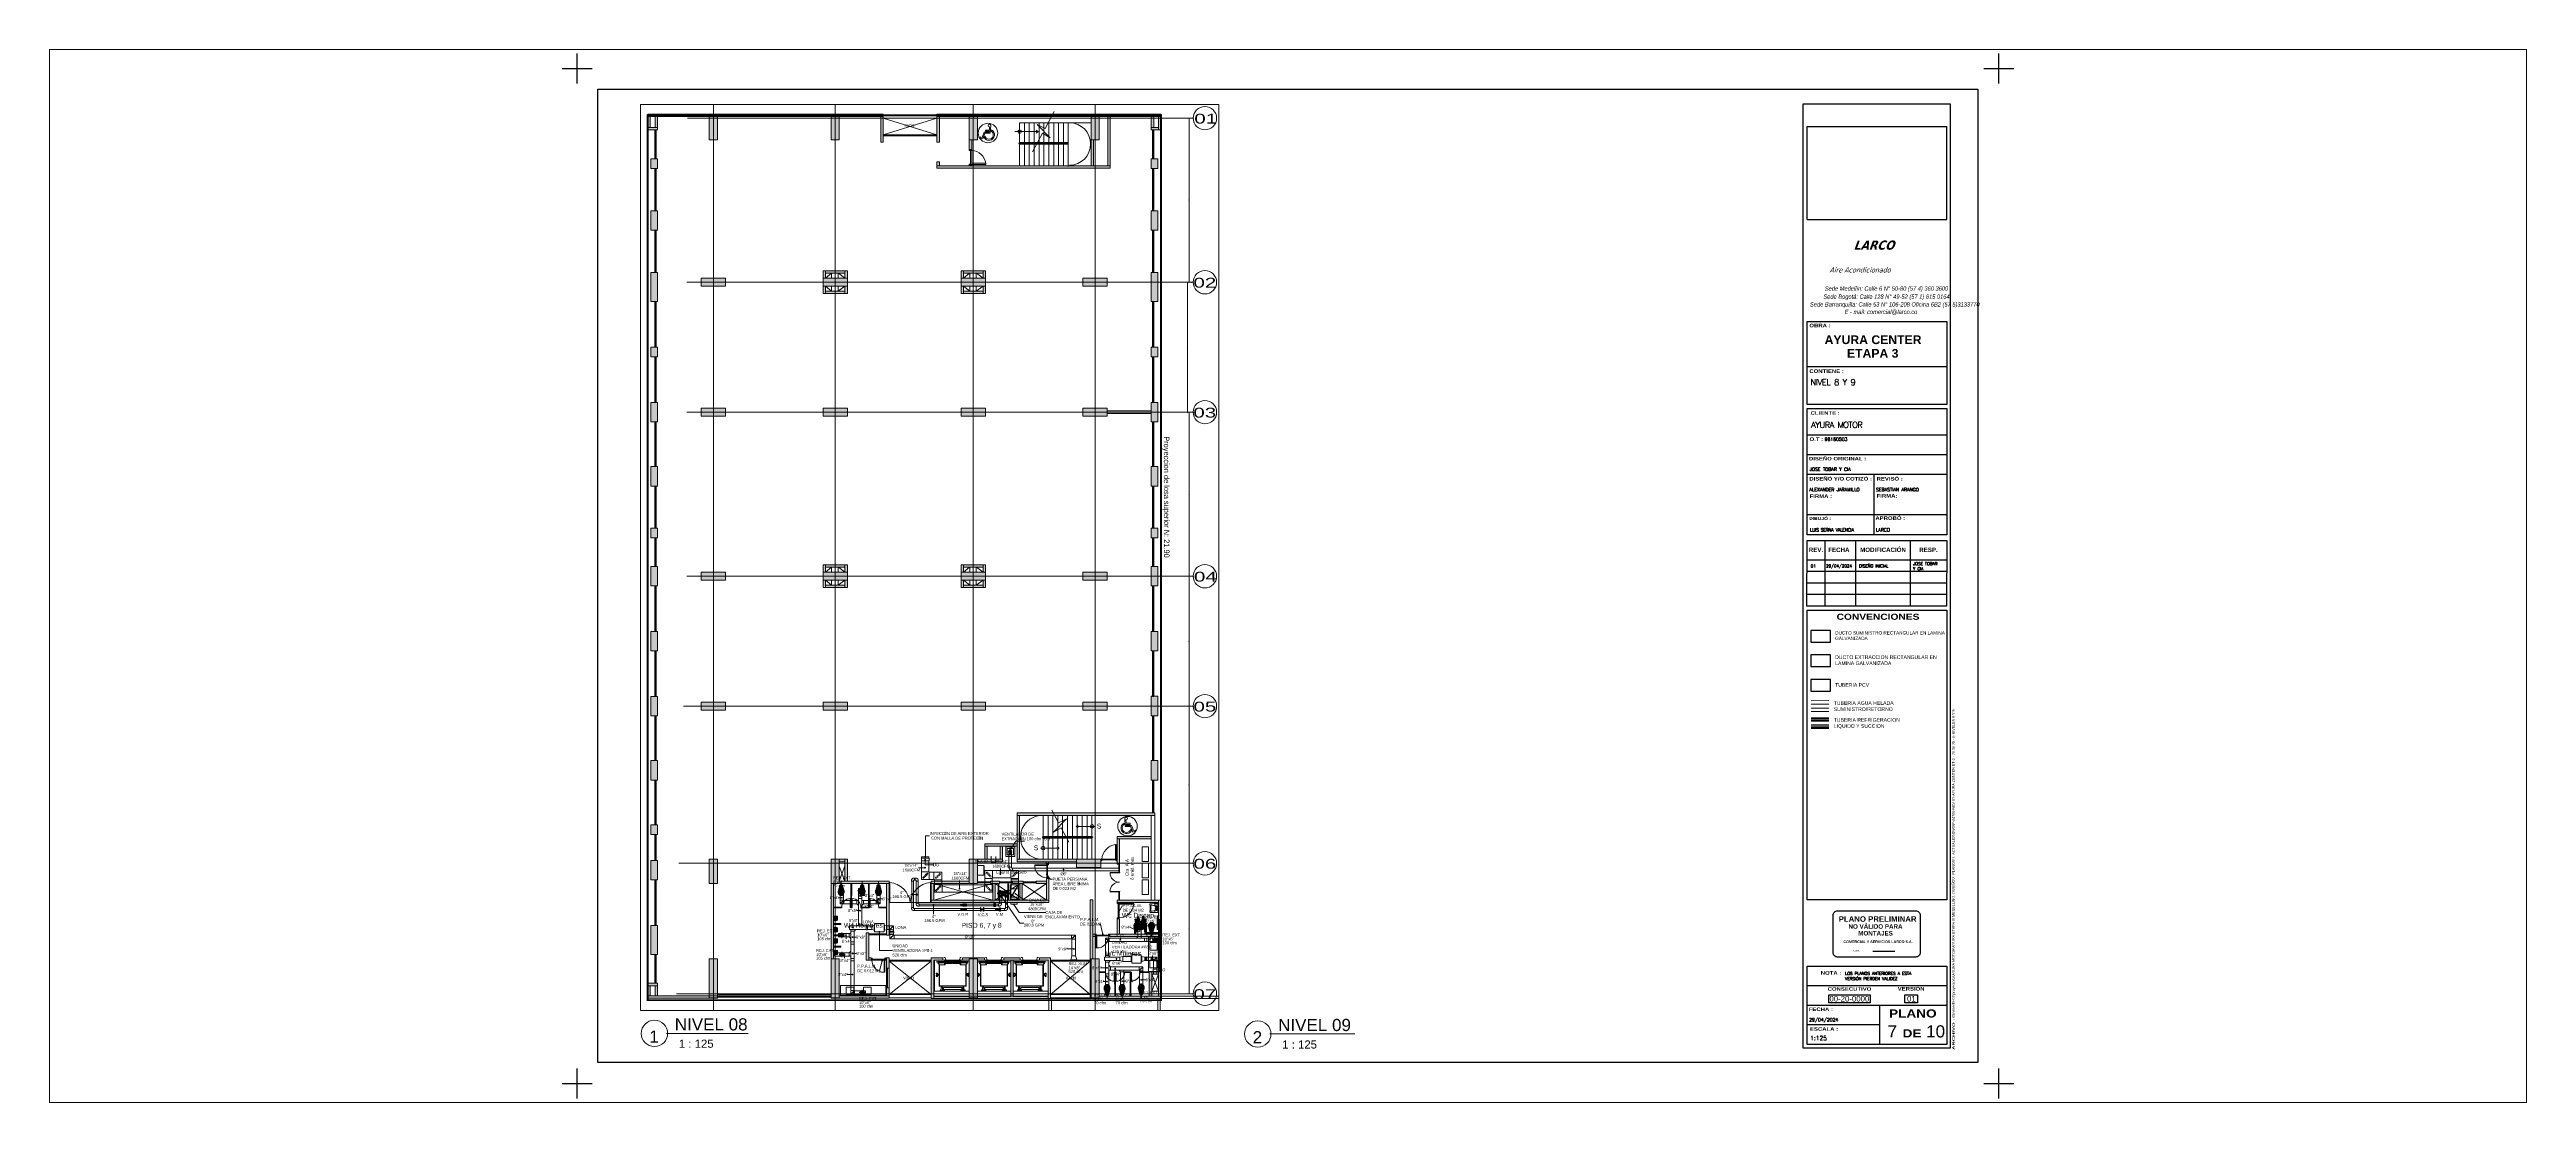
# Paper-space layout 'Layout1' of a CAD drawing. Header units: metres. Extents: x -0.63 to 0.59, y 0.16 to 0.68.
# The model-space entities are those that its viewports show. They can reach past a viewport. Long polylines and large blocks are cut down to what shows.
import ezdxf
from ezdxf.enums import TextEntityAlignment as Align

# ---------------------------------------------------------------- set-up
doc = ezdxf.new("R2010")
doc.units = ezdxf.units.M
doc.linetypes.add('Hidden 1_5', pattern=[0.0022, 0.0015, -0.0007])
for name, color, linetype, lineweight in [('-extracción', 3, 'Continuous', 30), ('-suministro', 5, 'Continuous', 30), ('A-ANNO-NOTE', 7, 'Continuous', 9), ('A-DETL-GENF', 7, 'Continuous', 9), ('A-GENM', 7, 'Continuous', 18), ('ARQ', 8, 'Continuous', 0), ('G-ANNO-TEXT', 7, 'Continuous', 9), ('M-EQPM', 7, 'Continuous', 18), ('M-EQPM-IDEN', 7, 'Continuous', 9), ('M-HVAC-CDFF-IDEN', 7, 'Continuous', 9), ('M-HVAC-DUCT', 7, 'Continuous', 18), ('M-HVAC-DUCT-ANNO', 7, 'Hidden 1_5', 18), ('M-HVAC-DUCT-IDEN', 7, 'Continuous', 9), ('P-PIPE', 7, 'Continuous', 18), ('P-PIPE-1', 8, 'Continuous', 18), ('P-PIPE-2', 11, 'Continuous', 18), ('P-PIPE-Hydronic Return 10-1', 72, 'Continuous', 18), ('P-PIPE-Hydronic Return 3-1', 1, 'Continuous', 18), ('P-PIPE-Hydronic Supply 10-1', 30, 'Continuous', 18), ('P-PIPE-Hydronic Supply 3-1', 11, 'Continuous', 18), ('P-PIPE-IDEN', 7, 'Continuous', 9), ('Títulos de vista', 7, 'Continuous', 9)]:
    doc.layers.add(name, color=color, linetype=linetype, lineweight=lineweight)
for name, color, linetype in [('-FORMATO 1 X 0.7', 3, 'Continuous'), ('-Texto', 7, 'Continuous'), ('ROTULO', 7, 'Continuous'), ('SELLO', 11, 'Continuous')]:
    doc.layers.add(name, color=color, linetype=linetype)
doc.layers.add('-mview', color=1, linetype='Continuous', plot=False)
doc.layers.add('A-DETL', color=7, linetype='Continuous', lineweight=9, true_color=0x00a600)
doc.layers.add('M-HVAC-CDFF', color=8, linetype='Continuous', lineweight=18, true_color=0x414141)
doc.styles.add('# plano', font='arial.ttf')
doc.styles.add('Arial_1', font='arial.ttf', dxfattribs={"height": 0.25})
doc.styles.add('Arial_12', font='arial.ttf', dxfattribs={"height": 0.004})
doc.styles.add('Arial_13', font='arial.ttf', dxfattribs={"height": 0.006})
doc.styles.add('OBRA', font='arialbd.ttf', dxfattribs={"width": 1.2})
doc.styles.add('oficio', font='ariali.ttf', dxfattribs={"width": 1.5, "oblique": 20})
doc.styles.add('ROMAN', font='ROMANS', dxfattribs={"width": 1.2})
doc.styles.add('ROMANS', font='arial.ttf', dxfattribs={"width": 0.7})
doc.styles.add('Rótulo', font='simplex.shx')
doc.styles.add('Rótulo 1', font='simplex.shx')
doc.styles.add('SansSerif', font='SANSS__.TTF', dxfattribs={"width": 0.9, "height": 0.18})
doc.styles.add('SansSerif_1', font='SANSS__.TTF', dxfattribs={"width": 0.9, "height": 0.0018})
doc.styles.add('SansSerif_2', font='SANSS__.TTF', dxfattribs={"height": 0.18})
doc.styles.add('style2', font='arial.ttf', dxfattribs={"width": 1.5})
doc.dimstyles.new('1-10', dxfattribs={"dimscale": 10, "dimtxt": 0.0037, "dimasz": 0.001, "dimexe": 0.0018, "dimexo": 0.0018, "dimgap": 0.0005, "dimtad": 1, "dimzin": 4, "dimdsep": 46, "dimtxsty": 'ROMANS', "dimblk": 'ARCHTICK', "dimcen": 0.003, "dimdle": 0.0015, "dimclrd": 1, "dimclre": 1, "dimclrt": 4, "dimadec": 0, "dimazin": 0, "dimtfac": 1, "dimtix": 1, "dimtmove": 2, "dimatfit": 3, "dimldrblk": 'flecha', "dimfxl": 1, "dimtolj": 1, "dimtzin": 4, "dimarcsym": 0})

# ---------------------------------------------------------------- blocks, each defined once
blk = doc.blocks.new('Ventana gráfica - M_View Title-4169-NIVELES 8 Y 9')
at = {"layer": 'Títulos de vista'}
for start, end in [(360, 180), (180, 0)]:
    blk.add_arc((-0.006, 0), 0.0065, start, end, dxfattribs=at)
blk = doc.blocks.new('SELLO')
at = {"layer": 'SELLO', "linetype": 'Continuous'}
blk.add_line((565.012, 568.588), (565.499, 568.588), dxfattribs=at)
blk.add_lwpolyline([(564.242, 569.477), (565.955, 569.477, -0.414214), (566.054, 569.379), (566.054, 568.561, -0.414214), (565.955, 568.462), (564.242, 568.462, -0.414214), (564.144, 568.561), (564.144, 569.379, -0.414214)], format="xyb", close=True, dxfattribs=at)
at = {"layer": 'SELLO', "linetype": 'Continuous', "style": 'OBRA'}
for s, height, p in [('PLANO PRELIMINAR', 0.12239, (564.265, 569.236)), ('NO VÁLIDO PARA', 0.09791, (564.48, 569.084)), ('COMERCIAL Y SERVICIOS LARCO S.A.', 0.05791, (564.369, 568.769)), ('MONTAJES', 0.0979, (564.694, 568.935))]:
    blk.add_text(s, height=height, dxfattribs=at).set_placement(p)
at = {"layer": 'SELLO', "linetype": 'Continuous'}
blk.add_text('FECHA :', height=0.03, dxfattribs=at).set_placement((564.576, 568.588))
blk = doc.blocks.new('ROTULO LARCO B2')
at = {"layer": '-extracción'}
blk.add_lwpolyline([(0.2457, 0.3836), (0.236, 0.3836), (0.236, 0.3779), (0.2457, 0.3779)], close=True, dxfattribs=at)
at = {"layer": '-extracción', "color": 30, "true_color": 0xf26722}
blk.add_lwpolyline([(0.2457, 0.3715), (0.236, 0.3715), (0.236, 0.3658), (0.2457, 0.3658)], close=True, dxfattribs=at)
at = {"layer": '-FORMATO 1 X 0.7', "color": 3}
for p, q in [((-0.3788, 0.6725), (-0.364, 0.6725)), ((-0.3714, 0.6651), (-0.3714, 0.6799)), ((0.3212, 0.6725), (0.336, 0.6725)), ((0.3286, 0.6651), (0.3286, 0.6799)), ((-0.3788, 0.1725), (-0.364, 0.1725)), ((-0.3714, 0.1651), (-0.3714, 0.1799)), ((0.3212, 0.1725), (0.336, 0.1725)), ((0.3286, 0.1651), (0.3286, 0.1799))]:
    blk.add_line(p, q, dxfattribs=at)
at = {"layer": '-FORMATO 1 X 0.7', "color": 0}
for p, q in [((0.303, 0.5255), (0.2342, 0.5255)), ((0.3031, 0.4918), (0.2342, 0.4918)), ((0.3031, 0.4821), (0.2342, 0.4821)), ((0.3031, 0.4724), (0.2342, 0.4724)), ((0.303, 0.4526), (0.2342, 0.4526)), ((0.303, 0.2207), (0.2342, 0.2207)), ((0.303, 0.211), (0.2342, 0.211)), ((0.2699, 0.2014), (0.2342, 0.2014))]:
    blk.add_line(p, q, dxfattribs=at)
at = {"layer": '-FORMATO 1 X 0.7', "color": 9}
for p, q in [((0.303, 0.4303), (0.2342, 0.4303)), ((0.303, 0.4247), (0.2342, 0.4247)), ((0.303, 0.419), (0.2342, 0.419)), ((0.303, 0.4133), (0.2342, 0.4133))]:
    blk.add_line(p, q, dxfattribs=at)
at = {"layer": '-FORMATO 1 X 0.7', "color": 7}
for points in [[(-0.3612, 0.6622), (0.3183, 0.6622), (0.3183, 0.1828), (-0.3612, 0.1828)], [(0.2448, 0.2162), (0.2653, 0.2162), (0.2653, 0.2122), (0.2448, 0.2122)], [(0.2823, 0.2162), (0.2885, 0.2162), (0.2885, 0.2122), (0.2823, 0.2122)]]:
    blk.add_lwpolyline(points, close=True, dxfattribs=at)
at = {"layer": '-FORMATO 1 X 0.7', "color": 7, "ltscale": 0.1}
for points in [[(0.2323, 0.1899), (0.2323, 0.655), (0.3047, 0.655), (0.3047, 0.1899)], [(0.2342, 0.5479), (0.303, 0.5479), (0.303, 0.5069), (0.2342, 0.5069)], [(0.2342, 0.505), (0.303, 0.505), (0.303, 0.4427), (0.2342, 0.4427)], [(0.2342, 0.44), (0.303, 0.44), (0.3029, 0.4077), (0.2341, 0.4077)], [(0.2342, 0.4057), (0.303, 0.4057), (0.303, 0.2629), (0.2342, 0.2629)], [(0.2342, 0.2303), (0.303, 0.2303), (0.303, 0.1918), (0.2342, 0.1918)]]:
    blk.add_lwpolyline(points, close=True, dxfattribs=at)
for points in [[(0.2342, 0.598), (0.2342, 0.6439)], [(0.2342, 0.6439), (0.303, 0.6439)], [(0.303, 0.598), (0.303, 0.6439)], [(0.2342, 0.598), (0.303, 0.598)]]:
    blk.add_lwpolyline(points, dxfattribs=at)
at = {"layer": '-FORMATO 1 X 0.7', "color": 7}
for points in [[(0.2671, 0.4724), (0.2671, 0.4427)], [(0.2429, 0.44), (0.2429, 0.4077)], [(0.258, 0.44), (0.258, 0.4077)], [(0.2849, 0.44), (0.2849, 0.4077)], [(0.2699, 0.211), (0.2699, 0.1918)]]:
    blk.add_lwpolyline(points, dxfattribs=at)
at = {"layer": '-suministro'}
blk.add_lwpolyline([(0.2457, 0.3956), (0.236, 0.3956), (0.236, 0.3899), (0.2457, 0.3899)], close=True, dxfattribs=at)
at = {"layer": 'P-PIPE-1'}
for p, q in [((0.2448, 0.3527), (0.2361, 0.3527)), ((0.2361, 0.3509), (0.2448, 0.351))]:
    blk.add_line(p, q, dxfattribs=at)
at = {"layer": 'P-PIPE-2'}
for p, q in [((0.2448, 0.3491), (0.2361, 0.3491)), ((0.2361, 0.3474), (0.2448, 0.3474))]:
    blk.add_line(p, q, dxfattribs=at)
at = {"layer": 'P-PIPE-Hydronic Return 10-1'}
for p, q in [((0.2448, 0.3522), (0.2361, 0.3522)), ((0.2361, 0.3514), (0.2448, 0.3514))]:
    blk.add_line(p, q, dxfattribs=at)
at = {"layer": 'P-PIPE-Hydronic Return 3-1'}
for p, q in [((0.2448, 0.3611), (0.2361, 0.361)), ((0.2361, 0.3593), (0.2448, 0.3593))]:
    blk.add_line(p, q, dxfattribs=at)
at = {"layer": 'P-PIPE-Hydronic Supply 10-1'}
for p, q in [((0.2448, 0.3485), (0.2361, 0.3485)), ((0.2361, 0.3479), (0.2448, 0.3479))]:
    blk.add_line(p, q, dxfattribs=at)
at = {"layer": 'P-PIPE-Hydronic Supply 3-1'}
for p, q in [((0.2448, 0.3574), (0.2361, 0.3574)), ((0.2361, 0.3557), (0.2448, 0.3557))]:
    blk.add_line(p, q, dxfattribs=at)
at = {"layer": 'SELLO', "xscale": 0.02243491892358068, "yscale": 0.02243491892358068, "zscale": 0.02243491892358068}
blk.add_blockref('SELLO', (-12.4095, -12.5186), dxfattribs=at)
at = {"layer": '-Texto'}
for s, height, style, width, p in [('Sede Bogotá: Calle 128 N° 49-52 (57 1) 615 0164 ', 0.002146, 'oficio', 0.75, (0.2422, 0.559)), ('Sede Medellín: Calle 6 N° 50-80 (57 4) 360 3600 ', 0.002146, 'oficio', 0.75, (0.2429, 0.563)), ('Sede Barranquilla: Calle 53 N° 106-208 Oficina 6B2 (57 5)3133770', 0.002146, 'oficio', 0.75, (0.2356, 0.5552)), (' E - mail: comercial@larco.co', 0.002146, 'oficio', 0.75, (0.2519, 0.5515)), ('OBRA :', 0.00175, 'OBRA', 1.2, (0.2353, 0.545)), ('CONTIENE :', 0.00175, 'OBRA', 1.2, (0.2353, 0.5225)), ('CLIENTE :', 0.00175, 'OBRA', 1.2, (0.2359, 0.5019)), ('O.T :', 0.00175, 'OBRA', 1.2, (0.2354, 0.489)), ('DISEÑO ORIGINAL :', 0.00175, 'OBRA', 1.2, (0.2351, 0.4794)), ('DISEÑÓ Y/O COTIZÓ :', 0.00175, 'OBRA', 1.2, (0.2353, 0.4695)), ('REVISÓ :', 0.00175, 'OBRA', 1.2, (0.2684, 0.4695)), ('DIBUJÓ :', 0.00146, 'OBRA', 1.2, (0.2352, 0.4501)), ('FIRMA :', 0.00175, 'OBRA', 1.2, (0.2354, 0.4609)), ('APROBÓ :', 0.00175, 'OBRA', 1.2, (0.2678, 0.4501)), ('FIRMA:', 0.00175, 'OBRA', 1.2, (0.2684, 0.4611)), ('NOTA :', 0.00175, 'OBRA', 1.2, (0.2409, 0.2261)), ('CONSECUTIVO', 0.00175, 'OBRA', 1.2, (0.2443, 0.2182)), ('VERSIÓN', 0.00175, 'OBRA', 1.2, (0.2788, 0.2183)), ('FECHA :', 0.00175, 'OBRA', 1.2, (0.235, 0.2082)), ('PLANO ', 0.004, 'OBRA', 1.2, (0.2745, 0.205)), ('ESCALA :', 0.00175, 'OBRA', 1.2, (0.2356, 0.1985)), ('DE', 0.004, 'OBRA', 1.2, (0.2812, 0.1952))]:
    blk.add_text(s, height=height, dxfattribs=dict(at, style=style, width=width)).set_placement(p)
for s, height, style, p in [('AYURA CENTER ', 0.0043, 'OBRA', (0.2428, 0.5367)), ('ETAPA 3', 0.0043, 'OBRA', (0.2538, 0.53)), ('REV.', 0.00217, 'OBRA', (0.235, 0.4343)), ('01', 0.00146, 'Rótulo', (0.236, 0.4267)), ('29/04/2024', 0.00146, 'Rótulo', (0.2435, 0.4267)), ('FECHA', 0.00217, 'OBRA', (0.2446, 0.4343)), ('DISEÑO INICIAL', 0.001459, 'Rótulo', (0.2598, 0.4267)), ('MODIFICACIÓN', 0.002167, 'OBRA', (0.2603, 0.4343)), ('JOSE TOBAR', 0.00146, 'Rótulo', (0.2864, 0.4278)), ('RESP.', 0.00217, 'OBRA', (0.2894, 0.4343)), ('Y CIA', 0.00146, 'Rótulo', (0.2864, 0.4253)), ('LOS PLANOS ANTERIORES A ESTA', 0.001459, 'Rótulo 1', (0.2529, 0.226)), ('7', 0.006, '# plano', (0.2738, 0.1952)), ('10', 0.006, '# plano', (0.2928, 0.1952))]:
    blk.add_text(s, height=height, dxfattribs=dict(at, style=style)).set_placement(p)
at = {"layer": '-Texto', "lineweight": 0}
for s, height, style, p in [('96160503', 0.00164, 'Rótulo 1', (0.2428, 0.489)), ('JOSE TOBAR Y CIA', 0.001642, 'Rótulo 1', (0.2354, 0.4742)), ('ALEXANDER JARAMILLO', 0.001642, 'Rótulo 1', (0.2353, 0.4642)), ('SEBASTIAN ARANGO', 0.001642, 'Rótulo 1', (0.2681, 0.4642)), ('LARCO', 0.00164, 'Rótulo 1', (0.268, 0.4444)), ('VERSIÓN PIERDEN VALIDEZ', 0.001459, 'Rótulo 1', (0.2528, 0.2234)), ('00-20-0000', 0.00274, '# plano', (0.2452, 0.2129)), ('01', 0.00274, '# plano', (0.2834, 0.2129)), ('29/04/2024', 0.00164, 'Rótulo 1', (0.2352, 0.2031)), ('1:125', 0.00213, 'Rótulo 1', (0.2357, 0.1938))]:
    blk.add_text(s, height=height, dxfattribs=dict(at, style=style)).set_placement(p)
at = {"layer": '-Texto', "style": 'OBRA', "width": 1.75}
blk.add_text('ARCHIVO :', height=0.0012, rotation=90, dxfattribs=at).set_placement((0.3069, 0.1891))
at = {"layer": '-Texto'}
for s, insert, char_height, width, attachment_point, style in [('{\\fTahoma|b1|i0|c0|p34;LARCO}', (0.267, 0.5877), 0.0045, 0.046162, 2, 'oficio'), ('{\\fTahoma|b0|i0|c0|p34;Aire Acondicionado}', (0.2452, 0.5745), 0.002532, 0.065054, 1, 'oficio'), ('{\\T0.9;AYURA MOTOR}', (0.2361, 0.4984), 0.003, 0.061097, 1, 'Rótulo 1'), ('CONVENCIONES', (0.2487, 0.4039), 0.003, 0.060227, 1, 'OBRA'), ('{\\H0.90946x;DUCTO SUMINISTRO RECTANGULAR EN LAMINA GALVANIZADA }', (0.248, 0.3953), 0.0018, 0.06071, 1, 'Arial_1'), ('DUCTO EXTRACCION RECTANGULAR EN \\PLAMINA GALVANIZADA ', (0.248, 0.3834), 0.0018, 0.057151, 1, 'Arial_1'), ('TUBERIA PCV', (0.248, 0.3697), 0.0018, 0.057151, 1, 'Arial_1'), ('TUBERIA AGUA HELADA\\PSUMINISTRO/RETORNO', (0.2473, 0.3608), 0.0018, 0.046943, 1, 'Arial_1'), ('TUBERIA REFRIGERACION\\PLIQUIDO Y SUCCION', (0.2473, 0.3525), 0.0018, 0.03272, 1, 'Arial_1')]:
    blk.add_mtext(s, dxfattribs=dict(at, insert=insert, char_height=char_height, width=width, attachment_point=attachment_point, style=style))
at = {"layer": '-Texto', "lineweight": 0, "attachment_point": 1, "style": 'Rótulo 1'}
for s, insert, char_height, width in [('{\\T0.9;NIVEL 8 Y 9}', (0.2359, 0.5194), 0.003, 0.065827), ('{\\T0.9;LUIS SERNA VALENCIA}', (0.2356, 0.446), 0.001642, 0.041622)]:
    blk.add_mtext(s, dxfattribs=dict(at, insert=insert, char_height=char_height, width=width))
at = {"layer": '-Texto', "ltscale": 0.1, "insert": (0.3056, 0.2047), "char_height": 0.0013, "attachment_point": 1, "rotation": 90}
blk.add_mtext('\\\\\\\\Srvmedfs-01\\\\proyectos$\\\\AYURA MOTOR\\\\AYURA ETAPA III MEDELLIN\\\\1. DISEÑO\\\\2. PLANOS\\\\1. ACTUALES\\\\DWG\\\\P-04700-REV 01-AYURA CENTER ET-3 - 26 06 25 - 6-NIVELES 8 Y 9', dxfattribs=at)
blk = doc.blocks.new('_ArchTick')
at = {"layer": 'ARQ', "const_width": 0.15}
blk.add_lwpolyline([(-0.5, -0.5), (0.5, 0.5)], dxfattribs=at)
blk = doc.blocks.new('*D29')
at = {"layer": 'ARQ', "lineweight": -2, "transparency": 16777216}
for p, q in [((1145.0833, -5975.8838), (1145.0833, -5986.0138)), ((1145.3152, -5975.8988), (1145.0653, -5975.8988)), ((1145.3152, -5985.9988), (1145.0653, -5985.9988))]:
    blk.add_line(p, q, dxfattribs=at)
at = {"layer": 'ARQ', "transparency": 16777216}
for p in [(1145.3332, -5975.8988), (1145.0833, -5985.9988), (1145.3332, -5985.9988)]:
    blk.add_point(p, dxfattribs=at)
at = {"layer": 'ARQ', "lineweight": -2, "transparency": 16777216, "xscale": 0.01, "yscale": 0.01, "zscale": 0.01}
for p, rotation in [((1145.0833, -5975.8988), 90), ((1145.0833, -5985.9988), 270)]:
    blk.add_blockref('_ArchTick', p, dxfattribs=dict(at, rotation=rotation))
at = {"layer": 'ARQ', "transparency": 16777216, "insert": (1145.0594, -5980.9488), "char_height": 0.037, "attachment_point": 5, "rotation": 90, "style": 'ROMANS'}
blk.add_mtext('\\A1;10.10', dxfattribs=at)
blk = doc.blocks.new('flecha')
at = {"layer": 'ARQ', "lineweight": 0}
h = blk.add_hatch(color=256, dxfattribs=at)
h.dxf.hatch_style = 1
h.paths.add_polyline_path([(0, 0), (2.44, 0.43), (2.44, 0.02), (4, 0.03), (4, -0.03), (2.44, -0.04), (2.44, -0.43)])
at = {"layer": 'ARQ', "lineweight": 0, "flags": 128}
blk.add_lwpolyline([(0, 0), (2.44, 0.43), (2.44, 0.02), (2.44, 0.02), (4, 0.03), (4, -0.03), (2.44, -0.04), (2.44, -0.43), (0, 0)], dxfattribs=at)
blk = doc.blocks.new('*D30')
at = {"layer": 'ARQ', "lineweight": -2, "transparency": 16777216}
for p, q in [((1145.0833, -5985.9838), (1145.0833, -5994.0138)), ((1145.3152, -5985.9988), (1145.0653, -5985.9988)), ((1145.3152, -5993.9988), (1145.0653, -5993.9988))]:
    blk.add_line(p, q, dxfattribs=at)
at = {"layer": 'ARQ', "transparency": 16777216}
for p in [(1145.3332, -5985.9988), (1145.0833, -5993.9988), (1145.3332, -5993.9988)]:
    blk.add_point(p, dxfattribs=at)
at = {"layer": 'ARQ', "lineweight": -2, "transparency": 16777216, "xscale": 0.01, "yscale": 0.01, "zscale": 0.01}
for p, rotation in [((1145.0833, -5985.9988), 90), ((1145.0833, -5993.9988), 270)]:
    blk.add_blockref('_ArchTick', p, dxfattribs=dict(at, rotation=rotation))
at = {"layer": 'ARQ', "transparency": 16777216, "insert": (1145.0594, -5989.9988), "char_height": 0.037, "attachment_point": 5, "rotation": 90, "style": 'ROMANS'}
blk.add_mtext('\\A1;8.00', dxfattribs=at)
blk = doc.blocks.new('*D31')
at = {"layer": 'ARQ', "lineweight": -2, "transparency": 16777216}
for p, q in [((1145.0833, -5993.9838), (1145.0833, -6003.6888)), ((1145.3152, -5993.9988), (1145.0653, -5993.9988)), ((1145.3152, -6003.6738), (1145.0653, -6003.6738))]:
    blk.add_line(p, q, dxfattribs=at)
at = {"layer": 'ARQ', "transparency": 16777216}
for p in [(1145.3332, -5993.9988), (1145.0833, -6003.6738), (1145.3332, -6003.6738)]:
    blk.add_point(p, dxfattribs=at)
at = {"layer": 'ARQ', "lineweight": -2, "transparency": 16777216, "xscale": 0.01, "yscale": 0.01, "zscale": 0.01}
for p, rotation in [((1145.0833, -5993.9988), 90), ((1145.0833, -6003.6738), 270)]:
    blk.add_blockref('_ArchTick', p, dxfattribs=dict(at, rotation=rotation))
at = {"layer": 'ARQ', "transparency": 16777216, "insert": (1145.0594, -5998.8363), "char_height": 0.037, "attachment_point": 5, "rotation": 90, "style": 'ROMANS'}
blk.add_mtext('\\A1;9.68', dxfattribs=at)
blk = doc.blocks.new('*D32')
at = {"layer": 'ARQ', "lineweight": -2, "transparency": 16777216}
for p, q in [((1145.0833, -6003.6588), (1145.0833, -6011.7138)), ((1145.3152, -6003.6738), (1145.0653, -6003.6738)), ((1145.3152, -6011.6988), (1145.0653, -6011.6988))]:
    blk.add_line(p, q, dxfattribs=at)
at = {"layer": 'ARQ', "transparency": 16777216}
for p in [(1145.3332, -6003.6738), (1145.0833, -6011.6988), (1145.3332, -6011.6988)]:
    blk.add_point(p, dxfattribs=at)
at = {"layer": 'ARQ', "lineweight": -2, "transparency": 16777216, "xscale": 0.01, "yscale": 0.01, "zscale": 0.01}
for p, rotation in [((1145.0833, -6003.6738), 90), ((1145.0833, -6011.6988), 270)]:
    blk.add_blockref('_ArchTick', p, dxfattribs=dict(at, rotation=rotation))
at = {"layer": 'ARQ', "transparency": 16777216, "insert": (1145.0594, -6007.6863), "char_height": 0.037, "attachment_point": 5, "rotation": 90, "style": 'ROMANS'}
blk.add_mtext('\\A1;8.02', dxfattribs=at)
blk = doc.blocks.new('*D33')
at = {"layer": 'ARQ', "lineweight": -2, "transparency": 16777216}
for p, q in [((1145.0833, -5957.7838), (1145.0833, -5967.9138)), ((1145.3152, -5957.7988), (1145.0653, -5957.7988)), ((1145.3152, -5967.8988), (1145.0653, -5967.8988))]:
    blk.add_line(p, q, dxfattribs=at)
at = {"layer": 'ARQ', "transparency": 16777216}
for p in [(1145.3332, -5957.7988), (1145.0833, -5967.8988), (1145.3332, -5967.8988)]:
    blk.add_point(p, dxfattribs=at)
at = {"layer": 'ARQ', "lineweight": -2, "transparency": 16777216, "xscale": 0.01, "yscale": 0.01, "zscale": 0.01}
for p, rotation in [((1145.0833, -5957.7988), 90), ((1145.0833, -5967.8988), 270)]:
    blk.add_blockref('_ArchTick', p, dxfattribs=dict(at, rotation=rotation))
at = {"layer": 'ARQ', "transparency": 16777216, "insert": (1145.0594, -5962.8488), "char_height": 0.037, "attachment_point": 5, "rotation": 90, "style": 'ROMANS'}
blk.add_mtext('\\A1;10.10', dxfattribs=at)
blk = doc.blocks.new('*D34')
at = {"layer": 'ARQ', "lineweight": -2, "transparency": 16777216}
for p, q in [((1144.9837, -5967.8838), (1144.9837, -5975.9138)), ((1145.2155, -5967.8988), (1144.9657, -5967.8988)), ((1145.3152, -5975.8988), (1144.9657, -5975.8988))]:
    blk.add_line(p, q, dxfattribs=at)
at = {"layer": 'ARQ', "transparency": 16777216}
for p in [(1145.2335, -5967.8988), (1144.9837, -5975.8988), (1145.3332, -5975.8988)]:
    blk.add_point(p, dxfattribs=at)
at = {"layer": 'ARQ', "lineweight": -2, "transparency": 16777216, "xscale": 0.01, "yscale": 0.01, "zscale": 0.01}
for p, rotation in [((1144.9837, -5967.8988), 90), ((1144.9837, -5975.8988), 270)]:
    blk.add_blockref('_ArchTick', p, dxfattribs=dict(at, rotation=rotation))
at = {"layer": 'ARQ', "transparency": 16777216, "insert": (1144.9598, -5971.8988), "char_height": 0.037, "attachment_point": 5, "rotation": 90, "style": 'ROMANS'}
blk.add_mtext('\\A1;8.00', dxfattribs=at)
blk = doc.blocks.new('discap')
at = {"layer": 'ARQ'}
for p, q in [((-179168.9, -277469.5), (-179153.8, -277610.5)), ((-178353.3, -278322.4), (-178425.9, -278155.4))]:
    blk.add_line(p, q, dxfattribs=at)
blk.add_lwpolyline([(-178974.2, -277120.3), (-178945.8, -277497.8), (-178511.1, -277497.8), (-178511.1, -277624.4), (-178926.3, -277624.4), (-178926.3, -277730.1), (-178352.5, -277730.1), (-178127, -278321.1), (-177953.1, -278253.9), (-177908.7, -278371.5), (-178197.8, -278488), (-178440.3, -277851.6), (-179046.6, -277851.6), (-179102.4, -276980.1)], dxfattribs=at)
for centre, radius, start, end in [((-178951.2, -276970.4), 151.6, 261.2603, 183.6697), ((-178896.6, -278025.5), 619.1, 116.0954, 331.345), ((-178896.6, -278025.5), 488.3, 121.7945, 344.571)]:
    blk.add_arc(centre, radius, start, end, dxfattribs=at)
blk = doc.blocks.new('MARCOE-102')
at = {"layer": 'ARQ'}
for p, q in [((0, 0), (0, -2.5)), ((0, 0), (1.75, 0)), ((1.75, 0), (1.75, -0.45)), ((0.175, -0.175), (1.575, -0.175)), ((0.175, -0.175), (0.175, -2.325)), ((1.375, -0.45), (1.375, -0.275)), ((1.375, -0.275), (1.575, -0.275)), ((1.75, -0.45), (1.375, -0.45)), ((1.575, -0.275), (1.575, -0.175)), ((0.175, -2.325), (1.575, -2.325)), ((1.375, -2.05), (1.375, -2.225)), ((1.75, -2.05), (1.375, -2.05)), ((1.375, -2.225), (1.575, -2.225)), ((1.575, -2.325), (1.575, -2.225)), ((1.75, -2.5), (1.75, -2.05)), ((0, -2.5), (1.75, -2.5))]:
    blk.add_line(p, q, dxfattribs=at)
blk.add_lwpolyline([(0, 0), (0, -2.5), (1.75, -2.5), (1.75, -2.05), (1.375, -2.05), (1.375, -2.225), (1.575, -2.225), (1.575, -2.325), (0.175, -2.325), (0.175, -0.175), (1.575, -0.175), (1.575, -0.275), (1.375, -0.275), (1.375, -0.45), (1.75, -0.45), (1.75, 0), (0, 0)], dxfattribs=at)
blk = doc.blocks.new('ASCENSOR')
at = {"layer": 'ARQ'}
for p, q in [((-0.88, 0.9221), (-0.88, 0.9495)), ((-0.73, 0.9221), (-0.73, 0.9495)), ((-1.6049, 0.8694), (-1.6049, 0.932)), ((-0.91, 0.8756), (-0.91, 0.932)), ((-0.7, 0.8756), (-0.7, 0.932)), ((-0.7, 0.9211), (-0.91, 0.9211)), ((-0.73, 0.9018), (-0.88, 0.9018)), ((-0.88, 0.8302), (-0.88, 0.9018)), ((-0.73, 0.8362), (-0.73, 0.9018)), ((-1.6299, -1.0146), (-1.6299, 0.8694)), ((-1.5749, 0.8694), (-1.6299, 0.8694)), ((-1.5749, 0.8694), (-1.5749, -1.0146)), ((-0.91, 0.8756), (-0.88, 0.8756)), ((-0.73, 0.8756), (-0.7, 0.8756)), ((-0.73, 0.8362), (-0.88, 0.8362)), ((-0.88, 0.8362), (-0.73, 0.8362)), ((-0.85, 0.8302), (-0.88, 0.8302)), ((-0.85, 0.8302), (-0.88, 0.8302)), ((-0.85, 0.8302), (-0.805, 0.8302)), ((-0.85, 0.8302), (-0.805, 0.8302)), ((-0.85, 0.8302), (-0.805, 0.8302)), ((-0.85, 0.8302), (-0.805, 0.8302)), ((-0.85, 0.8232), (-0.85, 0.8302)), ((-0.85, 0.8232), (-0.85, 0.8302)), ((-0.76, 0.8302), (-0.805, 0.8302)), ((-0.76, 0.8302), (-0.805, 0.8302)), ((-0.76, 0.8302), (-0.805, 0.8302)), ((-0.76, 0.8302), (-0.805, 0.8302)), ((-0.76, 0.8232), (-0.76, 0.8302)), ((-0.76, 0.8232), (-0.76, 0.8302)), ((-0.76, 0.8302), (-0.73, 0.8302)), ((-0.76, 0.8302), (-0.73, 0.8302)), ((-0.73, 0.8302), (-0.73, 0.8362)), ((-1.4849, 0.8258), (-1.5449, 0.8258)), ((-1.5449, 0.8258), (-1.4849, 0.8258)), ((-1.5449, -0.9711), (-1.5449, 0.8258)), ((-1.4849, 0.8258), (-1.4849, 0.7658)), ((-0.8085, 0.8232), (-0.85, 0.8232)), ((-0.8085, 0.8232), (-0.85, 0.8232)), ((-0.8085, 0.7848), (-0.8085, 0.8232)), ((-0.8015, 0.8232), (-0.76, 0.8232)), ((-0.8015, 0.8232), (-0.76, 0.8232)), ((-0.8015, 0.7848), (-0.8015, 0.8232)), ((-0.8155, 0.7848), (-0.8155, 0.7918)), ((-0.8155, 0.7918), (-0.8015, 0.7918)), ((-0.8085, 0.7848), (-0.8155, 0.7848)), ((-0.8015, 0.7848), (-0.8085, 0.7848)), ((-0.7945, 0.7918), (-0.8015, 0.7918)), ((-0.8015, 0.7848), (-0.7945, 0.7848)), ((-0.7945, 0.7848), (-0.7945, 0.7918)), ((-1.4849, 0.7658), (-0.0961, 0.7658)), ((-0.0961, 0.7658), (-0.0961, -0.911)), ((-1.4049, 0.3848), (-1.4049, 0.7348)), ((-0.1261, 0.7348), (-1.4049, 0.7348)), ((-0.1261, 0.7348), (-0.1261, -0.88)), ((0.1838, 0.6883), (0.1279, 0.6883)), ((0.1279, 0.6249), (0.1279, 0.6883)), ((0.1731, 0.6886), (0.1731, 0.4383)), ((0.1467, 0.6636), (0.2096, 0.6636)), ((-0.0361, 0.6249), (-0.0361, 0.5548)), ((0.1553, 0.6249), (-0.0361, 0.6249)), ((0.1553, 0.6249), (0.1553, 0.5548)), ((0.1553, 0.5608), (-0.0361, 0.5608)), ((0.1553, 0.5548), (-0.0361, 0.5548)), ((-0.0011, 0.5518), (-0.0011, 0.5548)), ((-0.0011, 0.5548), (0.0409, 0.5548)), ((0.0379, 0.5518), (-0.0011, 0.5518)), ((0.0379, 0.4908), (0.0379, 0.5518)), ((0.0409, 0.5548), (0.0409, 0.4908)), ((0.0889, 0.5548), (0.0409, 0.5548)), ((0.0469, 0.5548), (0.0469, 0.4908)), ((0.0499, 0.4908), (0.0499, 0.5518)), ((0.0499, 0.5518), (0.0889, 0.5518)), ((0.0889, 0.5518), (0.0889, 0.5548)), ((0.0889, 0.5518), (0.0889, 0.5548)), ((0.1279, 0.4383), (0.1279, 0.5548)), ((-0.0211, 0.4848), (0.1089, 0.4848)), ((-0.0211, -0.63), (-0.0211, 0.4848)), ((0.1089, 0.4848), (0.1089, -0.63)), ((0.1489, 0.4633), (0.2088, 0.4633)), ((-1.4849, 0.3848), (-1.4849, 0.4448)), ((-1.6799, 0.4335), (-1.6709, 0.4335)), ((-1.6799, 0.4335), (-1.6709, 0.4335)), ((-1.6799, 0.3985), (-1.6799, 0.4335)), ((-1.6799, 0.3985), (-1.6799, 0.4335)), ((-1.6764, 0.43), (-1.6744, 0.43)), ((-1.6744, 0.43), (-1.6764, 0.43)), ((-1.6764, 0.402), (-1.6764, 0.43)), ((-1.6764, 0.43), (-1.6764, 0.402)), ((-1.6744, 0.426), (-1.6744, 0.43)), ((-1.6744, 0.426), (-1.6744, 0.43)), ((-1.6709, 0.4335), (-1.6709, 0.426)), ((-1.6709, 0.4335), (-1.6709, 0.426)), ((-1.6389, 0.4335), (-1.6389, 0.426)), ((-1.6299, 0.4335), (-1.6389, 0.4335)), ((-1.6389, 0.4335), (-1.6299, 0.4335)), ((-1.6389, 0.426), (-1.6389, 0.4335)), ((-1.6354, 0.43), (-1.6334, 0.43)), ((-1.6354, 0.426), (-1.6354, 0.43)), ((-1.6354, 0.43), (-1.6354, 0.426)), ((-1.6334, 0.43), (-1.6354, 0.43)), ((-1.6334, 0.402), (-1.6334, 0.43)), ((-1.6334, 0.402), (-1.6334, 0.43)), ((-1.6299, 0.3985), (-1.6299, 0.4335)), ((-1.6299, 0.4335), (-1.6299, 0.3985)), ((-1.5873, 0.4329), (-1.6183, 0.4329)), ((-1.6183, 0.4329), (-1.6183, -0.056)), ((-1.5873, -0.056), (-1.5873, 0.4329)), ((-1.503, 0.4339), (-1.534, 0.4339)), ((-1.534, -0.056), (-1.534, 0.4339)), ((-1.503, -0.056), (-1.503, 0.4339)), ((0.1838, 0.4383), (0.1279, 0.4383)), ((-1.6709, 0.426), (-1.6744, 0.426)), ((-1.6709, 0.426), (-1.6744, 0.426)), ((-1.6389, 0.426), (-1.6354, 0.426)), ((-1.6354, 0.426), (-1.6389, 0.426)), ((-1.6299, 0.3985), (-1.6799, 0.3985)), ((-1.6299, 0.3985), (-1.6799, 0.3985)), ((-1.6334, 0.402), (-1.6764, 0.402)), ((-1.6764, 0.402), (-1.6334, 0.402)), ((-1.4049, 0.3848), (-1.4849, 0.3848)), ((-1.6183, -0.056), (-1.5873, -0.056)), ((-1.534, -0.056), (-1.503, -0.056)), ((-1.587, -0.0951), (-1.618, -0.0951)), ((-1.618, -0.0951), (-1.618, -0.5833)), ((-1.587, -0.5833), (-1.587, -0.0951)), ((-1.503, -0.0951), (-1.534, -0.0951)), ((-1.534, -0.5801), (-1.534, -0.0951)), ((-1.503, -0.5801), (-1.503, -0.0951)), ((-1.6899, -0.4978), (-1.747, -0.4978)), ((-1.747, -0.4978), (-1.747, -0.5116)), ((-1.6899, -0.5637), (-1.6899, -0.4978)), ((-1.747, -0.5116), (-1.859, -0.5328)), ((-1.859, -0.5328), (-1.859, -0.6087)), ((-1.4049, -0.5301), (-1.4849, -0.5301)), ((-1.4849, -0.5301), (-1.4849, -0.5901)), ((-1.4049, -0.5301), (-1.4049, -0.8801)), ((-1.6799, -0.5637), (-1.6899, -0.5637)), ((-1.618, -0.5833), (-1.587, -0.5833)), ((-1.534, -0.5801), (-1.503, -0.5801)), ((0.1838, -0.5835), (0.1279, -0.5835)), ((0.1279, -0.5835), (0.1279, -0.7)), ((0.1731, -0.8338), (0.1731, -0.5835)), ((0.149, -0.6085), (0.2089, -0.6085)), ((0.1089, -0.63), (-0.0211, -0.63)), ((0.0379, -0.636), (0.0379, -0.697)), ((0.0409, -0.7), (0.0409, -0.636)), ((0.0469, -0.7), (0.0469, -0.636)), ((0.0499, -0.636), (0.0499, -0.697)), ((0.1553, -0.7), (-0.0361, -0.7)), ((-0.0361, -0.7701), (-0.0361, -0.7)), ((0.1553, -0.7061), (-0.0361, -0.7061)), ((-0.0011, -0.697), (-0.0011, -0.7)), ((0.0379, -0.697), (-0.0011, -0.697)), ((-0.0011, -0.7), (0.0409, -0.7)), ((0.0889, -0.7), (0.0469, -0.7)), ((0.0499, -0.697), (0.0889, -0.697)), ((0.0889, -0.697), (0.0889, -0.7)), ((0.1553, -0.7701), (0.1553, -0.7)), ((0.1553, -0.7701), (-0.0361, -0.7701)), ((0.1279, -0.7701), (0.1279, -0.8335)), ((0.1467, -0.8088), (0.2096, -0.8088)), ((0.1838, -0.8335), (0.1279, -0.8335)), ((-0.1261, -0.88), (-1.4049, -0.8801)), ((-0.0961, -0.911), (-1.4849, -0.9111)), ((-1.4849, -0.9111), (-1.4849, -0.9711)), ((-0.8085, -0.9357), (-0.8155, -0.9357)), ((-0.8155, -0.9357), (-0.8155, -0.9427)), ((-0.8085, -0.9357), (-0.8085, -0.9742)), ((-0.8015, -0.9357), (-0.8085, -0.9357)), ((-0.8015, -0.9357), (-0.8015, -0.9742)), ((-0.8015, -0.9357), (-0.7945, -0.9357)), ((-0.7945, -0.9357), (-0.7945, -0.9427)), ((-0.8155, -0.9427), (-0.8015, -0.9427)), ((-0.7945, -0.9427), (-0.8015, -0.9427)), ((-1.4849, -0.9711), (-1.5449, -0.9711)), ((-0.8085, -0.9742), (-0.85, -0.9742)), ((-0.8085, -0.9742), (-0.85, -0.9742)), ((-0.85, -0.9742), (-0.85, -0.9812)), ((-0.85, -0.9742), (-0.85, -0.9812)), ((-0.8015, -0.9742), (-0.76, -0.9742)), ((-0.8015, -0.9742), (-0.76, -0.9742)), ((-0.76, -0.9742), (-0.76, -0.9812)), ((-0.76, -0.9742), (-0.76, -0.9812)), ((-0.85, -0.9812), (-0.88, -0.9812)), ((-0.85, -0.9812), (-0.88, -0.9812)), ((-0.88, -0.9812), (-0.88, -1.0519)), ((-0.73, -0.9872), (-0.88, -0.9872)), ((-0.88, -0.9872), (-0.73, -0.9872)), ((-0.85, -0.9812), (-0.805, -0.9812)), ((-0.85, -0.9812), (-0.805, -0.9812)), ((-0.85, -0.9812), (-0.805, -0.9812)), ((-0.85, -0.9812), (-0.805, -0.9812)), ((-0.76, -0.9812), (-0.805, -0.9812)), ((-0.76, -0.9812), (-0.805, -0.9812)), ((-0.76, -0.9812), (-0.805, -0.9812)), ((-0.76, -0.9812), (-0.805, -0.9812)), ((-0.76, -0.9812), (-0.73, -0.9812)), ((-0.76, -0.9812), (-0.73, -0.9812)), ((-0.73, -0.9812), (-0.73, -0.9872)), ((-0.73, -0.9872), (-0.73, -1.0519)), ((-0.91, -1.0111), (-0.88, -1.0111)), ((-0.91, -1.0111), (-0.91, -1.0829)), ((-0.73, -1.0111), (-0.7, -1.0111)), ((-0.7, -1.0111), (-0.7, -1.0829)), ((-1.5749, -1.0146), (-1.6299, -1.0146)), ((-1.6049, -1.0146), (-1.6049, -1.0829)), ((-0.73, -1.0519), (-0.88, -1.0519)), ((-0.7, -1.072), (-0.91, -1.072)), ((-0.88, -1.0731), (-0.88, -1.1005)), ((-0.73, -1.0731), (-0.73, -1.1005))]:
    blk.add_line(p, q, dxfattribs=at)
blk.add_lwpolyline([(-1.6799, -0.5637), (-1.6799, 0.4126), (-1.6899, 0.4126), (-1.6899, 0.3467), (-1.747, 0.3467), (-1.747, 0.3605), (-1.8591, 0.3816), (-1.8591, 0.4576)], dxfattribs=at)
for centre, radius, start, end in [((0.0439, 0.4908), 0.006, 180, 270), ((0.0439, 0.4908), 0.003, 180, 270), ((0.0439, 0.4908), 0.006, 270, 0), ((0.0439, 0.4908), 0.003, 270, 0), ((0.0439, -0.636), 0.006, 90, 180), ((0.0439, -0.636), 0.003, 90, 180), ((0.0439, -0.636), 0.006, 0, 90), ((0.0439, -0.636), 0.003, 0, 90)]:
    blk.add_arc(centre, radius, start, end, dxfattribs=at)
for points in [[(-0.7945, 0.7918), (-0.7945, 0.7848), (-0.8155, 0.7848), (-0.8155, 0.7918)], [(-0.8155, 0.7848), (-0.8155, 0.7918), (-0.7945, 0.7848), (-0.8155, 0.7848)], [(-0.7945, 0.7848), (-0.8155, 0.7848), (-0.7945, 0.7918), (-0.8155, 0.7918)], [(-0.7945, -0.9427), (-0.7945, -0.9357), (-0.8155, -0.9357), (-0.8155, -0.9427)], [(-0.8155, -0.9357), (-0.8155, -0.9427), (-0.7945, -0.9357), (-0.8155, -0.9357)], [(-0.7945, -0.9357), (-0.8155, -0.9357), (-0.7945, -0.9427), (-0.8155, -0.9427)]]:
    blk.add_solid(points, dxfattribs=at)
at = {"layer": 'ARQ', "xscale": 0.01999999999998181, "yscale": 0.01999999999998181, "zscale": 0.01999999999998181, "rotation": 270}
blk.add_blockref('MARCOE-102', (-1.6299, -0.5409), dxfattribs=at)
blk = doc.blocks.new('PUERTA BAÑOS')
at = {"layer": 'ARQ'}
h = blk.add_hatch(color=256, dxfattribs=at)
edge = h.paths.add_edge_path()
edge.add_line((-0.0075, 0.0025), (-0.0075, -0.6278))
edge.add_arc((-0.0125, -0.6278), 0.005, -90, 0, ccw=False)
edge.add_line((-0.0125, -0.6328), (-0.0325, -0.6328))
edge.add_arc((-0.0325, -0.6278), 0.005, 180, 270, ccw=False)
edge.add_line((-0.0375, -0.6278), (-0.0375, -0.0025))
edge.add_arc((-0.0325, -0.0025), 0.005, 90, 180, ccw=False)
edge.add_line((-0.0325, 0.0025), (-0.0075, 0.0025))
for p, q in [((0, 0), (-0.005, 0)), ((0, -0.06), (0, 0)), ((-0.03, -0.005), (-0.03, -0.02)), ((-0.005, 0), (-0.025, 0)), ((-0.005, -0.025), (-0.005, 0)), ((-0.005, 0), (-0.005, -0.06)), ((-0.025, -0.025), (-0.005, -0.025)), ((-0.005, -0.06), (0, -0.06))]:
    blk.add_line(p, q, dxfattribs=at)
blk.add_lwpolyline([(-0.0075, 0.0025), (-0.0075, -0.6278, -0.414214), (-0.0125, -0.6328), (-0.0325, -0.6328, -0.414214), (-0.0375, -0.6278), (-0.0375, -0.0025, -0.414214), (-0.0325, 0.0025)], format="xyb", close=True, dxfattribs=at)
blk.add_circle((-0.0225, -0.0125), 0.0025, dxfattribs=at)
at = {"layer": 'ARQ', "ltscale": 0.1}
blk.add_arc((-0.034, -0.0259), 0.6069, 177.5483, 270.1437, dxfattribs=at)
at = {"layer": 'ARQ'}
for centre, start, end in [((-0.025, -0.005), 90, 180), ((-0.025, -0.02), 180, 270)]:
    blk.add_arc(centre, 0.005, start, end, dxfattribs=at)
blk = doc.blocks.new('INODORO')
at = {"layer": 'ARQ'}
h = blk.add_hatch(color=256, dxfattribs=at)
edge = h.paths.add_edge_path()
edge.add_line((0.1671, 0.3875), (0.0841, 0.1015))
edge.add_arc((0.0166, 0.12), 0.07, 270, 344.6419, ccw=False)
edge.add_line((0.0166, 0.05), (-0.0166, 0.05))
edge.add_arc((-0.0166, 0.12), 0.07, 195.3581, 270, ccw=False)
edge.add_line((-0.0841, 0.1015), (-0.1671, 0.3875))
edge.add_arc((0.1445, 0.4779), 0.3245, 180, 196.1845, ccw=False)
edge.add_arc((0.1445, 0.4779), 0.3245, 162.8824, 180, ccw=False)
edge.add_arc((0.0736, 0.4998), 0.2503, 143.3684, 162.8824, ccw=False)
edge.add_arc((0.0286, 0.5332), 0.1942, 119.122, 143.3684, ccw=False)
edge.add_arc((0, 0.5845), 0.1355, 90, 119.122, ccw=False)
edge.add_arc((0, 0.5845), 0.1355, 60.878, 90, ccw=False)
edge.add_arc((-0.0286, 0.5332), 0.1942, 36.6316, 60.878, ccw=False)
edge.add_arc((-0.0736, 0.4998), 0.2503, 17.1176, 36.6316, ccw=False)
edge.add_arc((-0.1445, 0.4779), 0.3245, 0, 17.1176, ccw=False)
edge.add_arc((-0.1445, 0.4779), 0.3245, 343.8155, 360, ccw=False)
blk.add_hatch(color=256, dxfattribs=at).paths.add_polyline_path([(0.025, 0.05), (-0.025, 0.05), (-0.025, 0), (0.025, 0)])
at = {"layer": 'ARQ', "extrusion": (-1.55665e-06, -4.47371e-06, 1)}
for p, q in [((-0.07, 0.2213, 13.5017), (-0.07, 0.2587, 13.5017)), ((0.07, 0.2213, 13.5017), (0.07, 0.2587, 13.5017)), ((-0.0513, 0.24, 13.5017), (-0.0887, 0.24, 13.5017)), ((0.0513, 0.24, 13.5017), (0.0887, 0.24, 13.5017)), ((0.103, 0.17, 13.5017), (-0.103, 0.17, 13.5017)), ((-0.0237, 0.164, 13.5017), (-0.1013, 0.164, 13.5017)), ((0.1013, 0.164, 13.5017), (0.0237, 0.164, 13.5017))]:
    blk.add_line(p, q, dxfattribs=at)
at = {"layer": 'ARQ', "extrusion": (-1.55665e-06, -4.47371e-06, 1), "flags": 128}
for points, elevation in [([(0.1671, 0.3875), (0.0841, 0.1015, -0.016701), (0.0827, 0.097, -0.022806), (0.0804, 0.0911, -0.021821), (0.0776, 0.0856, -0.034751), (0.0723, 0.0775, -0.036571), (0.0655, 0.0699, -0.043988), (0.056, 0.0621, -0.052185), (0.0431, 0.0552, -0.082496), (0.0207, 0.0501, -0.014668), (0.0166, 0.05), (-0.0166, 0.05, -0.083909), (-0.0396, 0.0539, -0.098699), (-0.0632, 0.0678, -0.082496), (-0.0776, 0.0856, -0.052185), (-0.0834, 0.099, -0.009147), (-0.0841, 0.1015), (-0.1671, 0.3875, -0.038438), (-0.1773, 0.4362, -0.03221), (-0.18, 0.4779, -0.004356), (-0.18, 0.4836, -0.034754), (-0.176, 0.5285, -0.021818), (-0.1704, 0.5562, -0.013779), (-0.1656, 0.5734, -0.009024), (-0.1628, 0.582, -0.022804), (-0.1543, 0.6032, -0.021821), (-0.1445, 0.6227, -0.031515), (-0.1273, 0.6491, -0.003233), (-0.1258, 0.6511, -0.036571), (-0.1069, 0.6723, -0.043988), (-0.0805, 0.6939, -0.02205), (-0.0659, 0.7029, -0.030103), (-0.0513, 0.7099, -0.082496), (-0.0079, 0.7198, -0.014666), (0, 0.72, -0.083908), (0.0445, 0.7125, -0.043384), (0.0659, 0.7029, -0.055079), (0.1007, 0.6781, -0.050815), (0.1273, 0.6491, -0.03155), (0.1445, 0.6226, -0.052186), (0.1652, 0.5748, -0.001468), (0.1656, 0.5734, -0.042516), (0.1773, 0.5196, -0.03221), (0.18, 0.4779, -0.004357), (0.18, 0.4723, -0.034752), (0.176, 0.4274, -0.02182), (0.1704, 0.3996, -0.009707), (0.1671, 0.3875)], 13.5018), ([(0, 0.6701, 0.014666), (-0.005, 0.6699, 0.082496), (-0.0324, 0.6637, 0.044795), (-0.046, 0.6567, 0.007375), (-0.0496, 0.6542, 0.043988), (-0.0699, 0.6377, 0.036571), (-0.0844, 0.6214, 0.018877), (-0.0909, 0.6122, 0.015864), (-0.0979, 0.6006, 0.021821), (-0.1063, 0.584, 0.022804), (-0.1136, 0.5659, 0.01791), (-0.1181, 0.5512, 0.004894), (-0.1196, 0.5455, 0.021818), (-0.1248, 0.5196, 0.034754), (-0.1285, 0.4778, 0.004356), (-0.1285, 0.4725, 0.03221), (-0.126, 0.4336, 0.03362), (-0.1181, 0.3937, 0.010353), (-0.1156, 0.3852, 0.008488), (-0.1133, 0.3783)], 13.5017), ([(0.1134, 0.3783, 0.000935), (0.1136, 0.3791, 0.017908), (0.1181, 0.3937, 0.004894), (0.1196, 0.3995, 0.02182), (0.1249, 0.4253, 0.034752), (0.1285, 0.4672, 0.004357), (0.1286, 0.4725, 0.03221), (0.1261, 0.5114, 0.033619), (0.1181, 0.5512, 0.010353), (0.1157, 0.5597, 0.052186), (0.098, 0.6006, 0.015899), (0.0909, 0.6122, 0.066511), (0.0652, 0.6422, 0.040373), (0.046, 0.6567, 0.058094), (0.0282, 0.6653, 0.083908), (0, 0.6701)], 13.5017)]:
    blk.add_lwpolyline(points, format="xyb", dxfattribs=dict(at, elevation=elevation))
at = {"layer": 'ARQ', "ltscale": 0.25, "extrusion": (-1.55665e-06, -4.47371e-06, 1), "elevation": 13.5017}
for points in [[(0, -0.1499), (0, 0.7201)], [(-0.12, 0.1201), (0.12, 0.1201)]]:
    blk.add_lwpolyline(points, dxfattribs=at)
at = {"layer": 'ARQ', "extrusion": (-1.55665e-06, -4.47371e-06, 1), "elevation": 13.5017}
blk.add_lwpolyline([(0.025, 0.0501), (-0.025, 0.0501), (-0.025, 0.0001), (0.025, 0.0001)], close=True, dxfattribs=at)
at = {"layer": 'ARQ', "extrusion": (-1.55665e-06, -4.47371e-06, 1)}
for major_axis, start_param, end_param in [((0.1211, -0.0421), 3.962815, 6.131668), ((0.0863, -0.03), 4.528683, 5.5658)]:
    blk.add_ellipse((0, 0.4382, 13.5017), major_axis=major_axis, ratio=1, start_param=start_param, end_param=end_param, dxfattribs=at)
for centre, major_axis in [((-0.07, 0.24, 13.5017), (0.00567, -0.00197)), ((0.07, 0.24, 13.5017), (0.00567, -0.00197)), ((0, 0.12, 13.5017), (0.0472, -0.0164)), ((0, 0.12, 13.5017), (0.0425, -0.0148)), ((0, 0.12, 13.5017), (0.0331, -0.0115))]:
    blk.add_ellipse(centre, major_axis=major_axis, ratio=1, dxfattribs=at)
blk = doc.blocks.new('DISCAPACITADO PLANTA')
at = {"layer": 'ARQ'}
h = blk.add_hatch(color=256, dxfattribs=at)
h.paths.add_polyline_path([(0.2628, 0.9155), (0.2917, 0.8958), (0.2908, 0.9253), (0.27, 0.9892), (0.2518, 1.0146), (0.2345, 1.019), (0.2082, 1.0038), (0.1889, 0.9694), (0.1821, 0.9144), (0.1839, 0.8947), (0.1239, 0.8981), (0.1263, 0.8531), (0.1621, 0.8526), (0.1636, 0.7815), (0.1948, 0.7764), (0.1984, 0.7987), (0.2078, 0.8238), (0.23, 0.8656)])
h.paths.add_polyline_path([(0.3275, 0.8246), (0.299, 0.8908), (0.2628, 0.9155), (0.23, 0.8656), (0.2078, 0.8238), (0.1984, 0.7987), (0.1929, 0.7645), (0.1991, 0.7349), (0.1989, 0.7349), (0.1981, 0.7337), (0.1881, 0.5936), (0.1925, 0.5466), (0.1823, 0.5022), (0.1696, 0.4422), (0.1445, 0.4234), (0.1392, 0.4153), (0.1112, 0.4153), (0.0509, 0.3915), (0.0207, 0.4359), (-0.0169, 0.4227), (-0.0322, 0.4068), (-0.0352, 0.3905), (-0.0183, 0.2933), (-0.0042, 0.274), (0.0205, 0.2636), (0.1084, 0.294), (0.1088, 0.2112), (0.1281, 0.2113), (0.1279, 0.2638), (0.2008, 0.2428), (0.2875, 0.228), (0.3756, 0.2235), (0.4992, 0.2374), (0.5825, 0.2669), (0.6386, 0.2564), (0.6869, 0.2717), (0.7183, 0.3378), (0.7238, 0.3898), (0.7156, 0.4144), (0.6986, 0.4287), (0.6845, 0.4313), (0.6496, 0.388), (0.6312, 0.3985), (0.6082, 0.4076), (0.5807, 0.3955), (0.5604, 0.4188), (0.5358, 0.4338), (0.5314, 0.4354), (0.5352, 0.4806), (0.5286, 0.5145), (0.547, 0.571), (0.5555, 0.7186), (0.5578, 0.7263), (0.5607, 0.7894), (0.5508, 0.8746), (0.5109, 0.9207), (0.4874, 0.9054), (0.4623, 0.8653), (0.4333, 0.7963), (0.4066, 0.73), (0.3802, 0.6394), (0.3676, 0.5817), (0.3586, 0.581), (0.3308, 0.7926)])
h.paths.add_polyline_path([(0.1378, 0.7445), (0.1274, 0.7499), (0.1126, 0.7498), (0.1022, 0.7443), (0.1036, 0.4123), (0.1112, 0.4153), (0.1392, 0.4153), (0.1392, 0.4154)], flags=17)
h.paths.add_polyline_path([(0.7174, 0.8649), (0.6271, 0.8639), (0.6391, 0.8292), (0.7157, 0.8295)], flags=17)
h.paths.add_polyline_path([(0.7075, 0.8295), (0.6739, 0.8293), (0.6698, 0.7331, 1), (0.7034, 0.7317)], flags=17)
h.paths.add_polyline_path([(0.6391, 0.8292), (0.6271, 0.8639), (0.6276, 0.752), (0.629, 0.752), (0.6395, 0.7466)], flags=17)
h.paths.add_polyline_path([(0.6395, 0.7466), (0.629, 0.752), (0.6143, 0.752), (0.6039, 0.7465), (0.6053, 0.4064), (0.6082, 0.4076), (0.6312, 0.3985), (0.641, 0.3929)], flags=17)
h.paths.add_polyline_path([(0.6039, 0.7356), (0.5604, 0.7348), (0.5555, 0.7186), (0.547, 0.571), (0.5286, 0.5145), (0.5352, 0.4806), (0.5314, 0.4354), (0.5358, 0.4338), (0.5604, 0.4188), (0.5807, 0.3955), (0.6053, 0.4064)], flags=17)
h.paths.add_polyline_path([(0.4066, 0.73), (0.4085, 0.7347), (0.3385, 0.734), (0.3586, 0.581), (0.3676, 0.5817), (0.3802, 0.6394)], flags=16)
h.paths.add_polyline_path([(0.1981, 0.7337), (0.1989, 0.7349), (0.1378, 0.7356), (0.1392, 0.4154), (0.1445, 0.4234), (0.1696, 0.4422), (0.1823, 0.5022), (0.1925, 0.5466), (0.1881, 0.5936)], flags=16)
h.paths.add_polyline_path([(0.6973, 0.6467, 1), (0.6627, 0.6466), (0.6638, 0.4056), (0.6845, 0.4313), (0.6904, 0.4302), (0.6847, 0.4688), (0.6979, 0.5079)], flags=17)
h.paths.add_polyline_path([(0.7505, 0.5168), (0.7378, 0.5229), (0.7229, 0.5012), (0.7159, 0.5089), (0.7161, 0.5241), (0.6978, 0.5286), (0.6979, 0.5079), (0.6847, 0.4688), (0.6904, 0.4302), (0.6986, 0.4287), (0.7156, 0.4144), (0.7238, 0.3898), (0.7564, 0.4298), (0.7637, 0.4592)])
h.paths.add_polyline_path([(0.7283, 0.6094), (0.6974, 0.6093), (0.6978, 0.5286), (0.7161, 0.5241), (0.7159, 0.5089), (0.7229, 0.5012), (0.7288, 0.5097)])
h.paths.add_polyline_path([(0.7293, 0.3965), (0.7238, 0.3898), (0.7183, 0.3378), (0.6988, 0.2967), (0.7, 0.0164), (0.7309, 0.0166)])
h.paths.add_polyline_path([(0.6988, 0.2967), (0.6869, 0.2717), (0.6644, 0.2646), (0.6656, -0.0198, 1), (0.7001, -0.0197)])
h.paths.add_polyline_path([(0.6374, 0.2135), (0.6042, 0.2134), (0.6048, 0.0842), (0.638, 0.0844)])
h.paths.add_polyline_path([(0.1352, 0.2113), (0.102, 0.2112), (0.1026, 0.0821), (0.1357, 0.0822)])
h.paths.add_polyline_path([(0.0697, 0.2806), (0.0352, 0.2687), (0.0364, -0.0189, 1), (0.071, -0.0188)])
h.paths.add_polyline_path([(0.0352, 0.2687), (0.0205, 0.2636), (-0.0012, 0.2728), (-0.0001, 0.0131), (0.0363, 0.0133)])
h.paths.add_polyline_path([(0.015, 0.4813), (0.0012, 0.5184), (-0.0006, 0.5405), (-0.0145, 0.5453), (-0.0192, 0.5386), (-0.0202, 0.5288), (-0.0465, 0.4995), (-0.0531, 0.4504), (-0.0317, 0.4073), (-0.0169, 0.4227), (0.0144, 0.4337)])
h.paths.add_polyline_path([(0.0681, 0.6476, 1), (0.0336, 0.6475), (0.0346, 0.4156), (0.0509, 0.3915), (0.0692, 0.3987)], flags=17)
h.paths.add_polyline_path([(0.6275, 0.7831), (0.5605, 0.7844), (0.5578, 0.7263), (0.5604, 0.7348), (0.6039, 0.7356), (0.6039, 0.7465), (0.6143, 0.752), (0.6276, 0.752)], flags=17)
h.paths.add_polyline_path([(0.5637, 0.9562), (0.5446, 1.0232), (0.5291, 1.0379), (0.5161, 1.0383), (0.4953, 1.0224), (0.4775, 0.9995), (0.4577, 0.9332), (0.4599, 0.8913), (0.4552, 0.8483), (0.4623, 0.8653), (0.4874, 0.9054), (0.5109, 0.9207), (0.5508, 0.8746), (0.5545, 0.8887), (0.5585, 0.8983)])
h.paths.add_polyline_path([(0.1137, 0.8623), (0.0232, 0.862), (0.0237, 0.8265), (0.1021, 0.8269)], flags=17)
h = blk.add_hatch(color=256, dxfattribs=at)
h.paths.add_polyline_path([(0.6744, 0.894), (0.5545, 0.8887), (0.5508, 0.8746), (0.5607, 0.7894), (0.5605, 0.7844), (0.6275, 0.7831), (0.6271, 0.8639), (0.6711, 0.8644)])
h.paths.add_polyline_path([(0.3136, 0.8877), (0.2935, 0.8946), (0.299, 0.8908), (0.3275, 0.8246), (0.3248, 0.8507)])
h.paths.add_polyline_path([(0.1621, 0.8526), (0.1263, 0.8531), (0.1267, 0.8456), (0.1254, 0.7708), (0.1417, 0.7628), (0.1563, 0.7655), (0.1636, 0.7815)])
h.paths.add_polyline_path([(0.0654, 0.8267), (0.0318, 0.8266), (0.0322, 0.7283, 1), (0.0658, 0.7284)])
h.paths.add_polyline_path([(0.0316, 0.8662), (0.0316, 0.862), (0.0652, 0.8621), (0.0652, 0.8663, 1)])
h = blk.add_hatch(color=256, dxfattribs=at)
edge = h.paths.add_edge_path()
edge.add_line((0.6757, 0.871), (0.6754, 0.8645))
edge.add_line((0.6754, 0.8645), (0.709, 0.8648))
edge.add_line((0.709, 0.8648), (0.7092, 0.8695))
edge.add_arc((0.6924, 0.8702), 0.0168, 357.5838, 537.5838)
for points in [[(0.1267, 0.8456), (0.1258, 0.8624), (0.0232, 0.862), (0.0237, 0.8265), (0.1019, 0.8269), (0.1022, 0.7443), (0.1126, 0.7498), (0.1274, 0.7499), (0.1254, 0.7708)], [(0.0337, 0.6074), (-0.0026, 0.6073), (-0.0023, 0.5411), (-0.0006, 0.5405), (0.0012, 0.5184), (0.015, 0.4813), (0.0144, 0.4337), (0.0207, 0.4359), (0.0346, 0.4156)], [(0.6302, 0.258), (0.6108, 0.2616), (0.611, 0.2134), (0.6304, 0.2135)]]:
    blk.add_hatch(color=256, dxfattribs=at).paths.add_polyline_path(points)
for points in [[(0.6744, 0.894), (0.5545, 0.8887), (0.5585, 0.8983), (0.5637, 0.9562), (0.5446, 1.0232), (0.5291, 1.0379), (0.5161, 1.0383), (0.4953, 1.0224), (0.4775, 0.9995), (0.4577, 0.9332), (0.4599, 0.8913), (0.4599, 0.8913), (0.4551, 0.848)], [(0.2917, 0.8958), (0.2908, 0.9253), (0.27, 0.9892), (0.2518, 1.0146), (0.2345, 1.019), (0.2082, 1.0038), (0.1889, 0.9694), (0.1821, 0.9144), (0.187, 0.8605), (0.1952, 0.8075)], [(0.3275, 0.8246), (0.299, 0.8908), (0.2628, 0.9155), (0.23, 0.8656), (0.2078, 0.8238), (0.1984, 0.7987), (0.1929, 0.7645), (0.199, 0.7352), (0.1981, 0.7337), (0.1881, 0.5936), (0.1925, 0.5466), (0.1925, 0.5466), (0.1823, 0.5022), (0.1696, 0.4422)], [(0.2935, 0.8946), (0.3136, 0.8877), (0.3248, 0.8507), (0.3308, 0.7926), (0.3586, 0.581), (0.3676, 0.5817), (0.3802, 0.6394), (0.4066, 0.73), (0.4333, 0.7963), (0.4333, 0.7963), (0.4623, 0.8653), (0.4874, 0.9054), (0.5109, 0.9207), (0.5508, 0.8746), (0.5607, 0.7894), (0.5578, 0.7263)], [(0.1266, 0.8531), (0.1621, 0.8526), (0.1636, 0.7815), (0.1563, 0.7655), (0.1417, 0.7628), (0.1254, 0.7708), (0.1267, 0.8456), (0.1239, 0.8981), (0.1839, 0.8947)], [(0.6744, 0.894), (0.6711, 0.8644)], [(0.5545, 0.8887), (0.5508, 0.8746)], [(0.1258, 0.8624), (0.0232, 0.862), (0.0237, 0.8265), (0.1019, 0.8269)], [(0.1022, 0.8271), (0.1135, 0.8617)], [(0.6271, 0.8639), (0.7174, 0.8649)], [(0.641, 0.3929), (0.6391, 0.8292), (0.6271, 0.8639), (0.6276, 0.752)], [(0.6391, 0.8292), (0.7157, 0.8295), (0.7157, 0.8295), (0.7174, 0.865)], [(0.1019, 0.8269), (0.1036, 0.4123)], [(0.6686, 0.8293), (0.6721, 0.7862)], [(0.1636, 0.7815), (0.1948, 0.7764)], [(0.6275, 0.7831), (0.5605, 0.7844)], [(0.1254, 0.7708), (0.1274, 0.7499)], [(0.1392, 0.4154), (0.1378, 0.7445), (0.1274, 0.7499), (0.1126, 0.7498), (0.1022, 0.7443)], [(0.6395, 0.7466), (0.629, 0.752), (0.6143, 0.752), (0.6039, 0.7465), (0.6053, 0.4064)], [(0.1378, 0.7356), (0.1989, 0.7349)], [(0.3385, 0.734), (0.4084, 0.7347)], [(0.5314, 0.4354), (0.5352, 0.4806), (0.5352, 0.4806), (0.5286, 0.5145), (0.5286, 0.5145), (0.547, 0.571), (0.5555, 0.7186), (0.5555, 0.7186), (0.5604, 0.7348), (0.5604, 0.7348), (0.6041, 0.7356)], [(0.7283, 0.6274), (0.7288, 0.5097)], [(-0.0027, 0.6209), (-0.0023, 0.5411)], [(-0.0026, 0.6073), (0.0337, 0.6074)], [(0.6974, 0.6093), (0.7283, 0.6094)], [(0.3513, 0.5791), (0.3357, 0.5629)], [(0.1921, 0.56), (0.2091, 0.567), (0.2195, 0.5641)], [(0.4123, 0.5606), (0.3835, 0.5727)], [(0.0144, 0.4337), (0.015, 0.4813), (0.0012, 0.5184), (-0.0006, 0.5405), (-0.0145, 0.5453), (-0.0192, 0.5386), (-0.0223, 0.5053), (-0.0349, 0.5049)], [(-0.0202, 0.5288), (-0.0465, 0.4995), (-0.0531, 0.4504), (-0.032, 0.4078), (-0.0352, 0.3905), (-0.0183, 0.2933), (-0.0042, 0.274), (0.0205, 0.2636), (0.1236, 0.2992), (0.1337, 0.309), (0.1778, 0.2892), (0.226, 0.2841), (0.2697, 0.2949)], [(0.698, 0.5285), (0.7161, 0.5241), (0.7159, 0.5089), (0.7229, 0.5012), (0.7378, 0.5229), (0.7505, 0.5168), (0.7637, 0.4592), (0.7564, 0.4298), (0.7238, 0.3898), (0.7156, 0.4144), (0.6986, 0.4287), (0.6845, 0.4313), (0.6496, 0.388), (0.6496, 0.388), (0.6312, 0.3985), (0.6082, 0.4076), (0.5807, 0.3955), (0.5604, 0.4188), (0.5358, 0.4338), (0.5145, 0.4415), (0.5145, 0.4415), (0.4949, 0.4792), (0.4531, 0.506), (0.3826, 0.5206), (0.3346, 0.5214), (0.2821, 0.505), (0.2135, 0.4657)], [(0.6904, 0.4302), (0.6847, 0.4688), (0.6983, 0.5091)], [(-0.0322, 0.4068), (-0.0169, 0.4227), (0.0207, 0.4359), (0.0509, 0.3915), (0.0509, 0.3915), (0.1112, 0.4153), (0.1392, 0.4153), (0.1392, 0.4153), (0.1445, 0.4234), (0.1726, 0.4445), (0.2019, 0.4613), (0.2252, 0.4683)], [(0.3153, 0.3964), (0.3357, 0.4229), (0.3579, 0.437), (0.3796, 0.4453), (0.4037, 0.4429), (0.4535, 0.3863), (0.4735, 0.3521), (0.4695, 0.2901), (0.4385, 0.2455), (0.3861, 0.2307), (0.3525, 0.2297), (0.3359, 0.2347), (0.3137, 0.2349), (0.2938, 0.2556), (0.2738, 0.2717), (0.2756, 0.3023), (0.2809, 0.3456), (0.3078, 0.3915), (0.3224, 0.3983), (0.3486, 0.4007), (0.3803, 0.3915), (0.4187, 0.3634), (0.4403, 0.3762), (0.456, 0.3748)], [(0.7293, 0.3965), (0.7309, 0.0065)], [(0.3639, 0.3789), (0.3956, 0.3793)], [(0.7238, 0.3898), (0.7183, 0.3378), (0.6869, 0.2717), (0.6386, 0.2564), (0.5386, 0.2752)], [(0.4193, 0.3625), (0.4025, 0.2869)], [(0.3041, 0.3461), (0.2778, 0.3076)], [(0.3425, 0.3187), (0.3676, 0.3296), (0.3838, 0.3344)], [(0.1088, 0.2113), (0.1084, 0.294)], [(0.1281, 0.2113), (0.1278, 0.2915)], [(0.5491, 0.2773), (0.5085, 0.2691), (0.4636, 0.2815)], [(-0.0012, 0.2728), (0, 0)], [(0.2983, 0.2539), (0.3057, 0.2711)], [(0.1279, 0.2638), (0.2008, 0.2428), (0.2875, 0.228), (0.3756, 0.2235), (0.4992, 0.2374), (0.5825, 0.2669)], [(0.611, 0.2134), (0.6108, 0.2616)], [(0.6304, 0.2135), (0.6302, 0.258)], [(-0.0001, 0.0131), (0.0363, 0.0133)], [(0.7309, 0.0166), (0.7, 0.0164)]]:
    blk.add_lwpolyline(points, dxfattribs=at)
for points in [[(0.3136, 0.8877), (0.2935, 0.8946), (0.299, 0.8908), (0.3275, 0.8246), (0.3248, 0.8507)], [(0.1267, 0.8456), (0.1258, 0.8624), (0.0232, 0.862), (0.0237, 0.8265), (0.1019, 0.8269), (0.1022, 0.7443), (0.1126, 0.7498), (0.1274, 0.7499), (0.1254, 0.7708)], [(0.1352, 0.2113), (0.1357, 0.0822), (0.1026, 0.0821), (0.1026, 0.0821), (0.102, 0.2112)], [(0.638, 0.0844), (0.6048, 0.0842), (0.6048, 0.0842), (0.6042, 0.2134), (0.6374, 0.2135)]]:
    blk.add_lwpolyline(points, close=True, dxfattribs=at)
for points in [[(0.0652, 0.8621), (0.0652, 0.8663), (0.0652, 0.8663, 1), (0.0316, 0.8662), (0.0316, 0.8662), (0.0317, 0.8616)], [(0.6754, 0.8648), (0.6757, 0.871), (0.6757, 0.871, -1), (0.7092, 0.8695), (0.7092, 0.8695), (0.709, 0.865)], [(0.7075, 0.8295), (0.7034, 0.7317), (0.7034, 0.7317, -1), (0.6698, 0.7331), (0.6698, 0.7331), (0.6739, 0.8291)], [(0.0318, 0.8266), (0.0322, 0.7283), (0.0322, 0.7283, 1), (0.0658, 0.7284), (0.0658, 0.7284), (0.0654, 0.8267)], [(0.0692, 0.3987), (0.0681, 0.6476), (0.0681, 0.6476, 1), (0.0336, 0.6475), (0.0336, 0.6475), (0.0346, 0.4156)], [(0.6979, 0.5079), (0.6973, 0.6467), (0.6973, 0.6467, 1), (0.6627, 0.6466), (0.6627, 0.6466), (0.6638, 0.4056)], [(0.6644, 0.2646), (0.6656, -0.0198), (0.6656, -0.0198, 1), (0.7001, -0.0197), (0.7001, -0.0197), (0.6988, 0.2967)], [(0.0352, 0.2687), (0.0364, -0.0189), (0.0364, -0.0189, 1), (0.071, -0.0188), (0.071, -0.0188), (0.0697, 0.2806)]]:
    blk.add_lwpolyline(points, format="xyb", dxfattribs=at)
blk.add_lwpolyline([(0.6757, 0.871), (0.6754, 0.8645), (0.709, 0.8648), (0.7092, 0.8695, 1)], format="xyb", close=True, dxfattribs=at)
blk = doc.blocks.new('BARANADA SANIT 02')
at = {"layer": 'ARQ'}
h = blk.add_hatch(color=256, dxfattribs=at)
edge = h.paths.add_edge_path()
edge.add_arc((0.7725, -0.043), 0.01, 270, 360)
edge.add_line((0.7825, -0.043), (0.7825, -0.02))
edge.add_line((0.7825, -0.02), (0.8175, -0.02))
edge.add_line((0.8175, -0.02), (0.8175, -0.03))
edge.add_line((0.8175, -0.03), (0.8177, -0.03))
edge.add_line((0.8177, -0.03), (0.8177, -0.059))
edge.add_arc((0.7887, -0.059), 0.029, -90, 0, ccw=False)
edge.add_line((0.7887, -0.088), (0.5132, -0.088))
edge.add_line((0.5132, -0.088), (0.0114, -0.088))
edge.add_arc((0.0114, -0.059), 0.029, 180, 270, ccw=False)
edge.add_line((-0.0176, -0.059), (-0.0176, -0.03))
edge.add_line((-0.0176, -0.03), (-0.0176, -0.02))
edge.add_line((-0.0176, -0.02), (0.0176, -0.02))
edge.add_line((0.0176, -0.02), (0.0176, -0.043))
edge.add_arc((0.0276, -0.043), 0.01, 180, 270)
edge.add_line((0.0276, -0.053), (0.5132, -0.053))
edge.add_line((0.5132, -0.053), (0.7725, -0.053))
edge = h.paths.add_edge_path()
edge.add_arc((0.77, -0.01), 0.01, 90, 270, ccw=False)
edge.add_line((0.77, 0), (0.83, 0))
edge.add_arc((0.83, -0.01), 0.01, -90, 90, ccw=False)
edge.add_line((0.83, -0.02), (0.77, -0.02))
edge = h.paths.add_edge_path()
edge.add_arc((-0.03, -0.01), 0.01, 90, 270, ccw=False)
edge.add_line((-0.03, 0), (0.03, 0))
edge.add_arc((0.03, -0.01), 0.01, -90, 90, ccw=False)
edge.add_line((0.03, -0.02), (-0.03, -0.02))
for points in [[(-0.03, -0.02, -1), (-0.03, 0), (0.03, 0), (0.03, 0, -1), (0.03, -0.02), (0.03, -0.02), (-0.03, -0.02)], [(0.77, -0.02, -1), (0.77, 0), (0.83, 0), (0.83, 0, -1), (0.83, -0.02), (0.83, -0.02), (0.77, -0.02)], [(0.7725, -0.053, 0.414214), (0.7825, -0.043), (0.7825, -0.02), (0.8175, -0.02), (0.8175, -0.03), (0.8177, -0.03), (0.8177, -0.059, -0.414214), (0.7887, -0.088), (0.5132, -0.088), (0.0114, -0.088, -0.414214), (-0.0176, -0.059), (-0.0176, -0.03), (-0.0176, -0.02), (0.0176, -0.02), (0.0176, -0.043, 0.414214), (0.0276, -0.053), (0.5132, -0.053)]]:
    blk.add_lwpolyline(points, format="xyb", close=True, dxfattribs=at)
blk = doc.blocks.new('BARANDA SANIT MINUS')
at = {"layer": 'ARQ'}
h = blk.add_hatch(color=256, dxfattribs=at)
edge = h.paths.add_edge_path()
edge.add_arc((-0.043, 0.0275), 0.01, 180, 270)
edge.add_line((-0.043, 0.0175), (-0.02, 0.0175))
edge.add_line((-0.02, 0.0175), (-0.02, -0.0175))
edge.add_line((-0.02, -0.0175), (-0.03, -0.0175))
edge.add_line((-0.03, -0.0175), (-0.03, -0.0177))
edge.add_line((-0.03, -0.0177), (-0.059, -0.0177))
edge.add_arc((-0.059, 0.0113), 0.029, 180, 270, ccw=False)
edge.add_line((-0.088, 0.0113), (-0.088, 0.2919))
edge.add_line((-0.088, 0.2919), (-0.088, 0.7886))
edge.add_arc((-0.059, 0.7886), 0.029, 90, 180, ccw=False)
edge.add_line((-0.059, 0.8176), (-0.03, 0.8176))
edge.add_line((-0.03, 0.8176), (-0.02, 0.8176))
edge.add_line((-0.02, 0.8176), (-0.02, 0.7824))
edge.add_line((-0.02, 0.7824), (-0.043, 0.7824))
edge.add_arc((-0.043, 0.7724), 0.01, 90, 180)
edge.add_line((-0.053, 0.7724), (-0.053, 0.2919))
edge.add_line((-0.053, 0.2919), (-0.053, 0.0275))
edge = h.paths.add_edge_path()
edge.add_arc((-0.01, 0.83), 0.01, 0, 180, ccw=False)
edge.add_line((0, 0.83), (0, 0.77))
edge.add_arc((-0.01, 0.77), 0.01, -180, 0, ccw=False)
edge.add_line((-0.02, 0.77), (-0.02, 0.83))
edge = h.paths.add_edge_path()
edge.add_arc((-0.01, 0.03), 0.01, 0, 180, ccw=False)
edge.add_line((0, 0.03), (0, -0.03))
edge.add_arc((-0.01, -0.03), 0.01, -180, 0, ccw=False)
edge.add_line((-0.02, -0.03), (-0.02, 0.03))
for points in [[(-0.02, 0.83, -1), (0, 0.83), (0, 0.77), (0, 0.77, -1), (-0.02, 0.77), (-0.02, 0.77), (-0.02, 0.83)], [(-0.053, 0.0275, 0.414214), (-0.043, 0.0175), (-0.02, 0.0175), (-0.02, -0.0175), (-0.03, -0.0175), (-0.03, -0.0177), (-0.059, -0.0177, -0.414214), (-0.088, 0.0113), (-0.088, 0.2919), (-0.088, 0.7886, -0.414214), (-0.059, 0.8176), (-0.03, 0.8176), (-0.02, 0.8176), (-0.02, 0.7824), (-0.043, 0.7824, 0.414214), (-0.053, 0.7724), (-0.053, 0.2919)], [(-0.02, 0.03, -1), (0, 0.03), (0, -0.03), (0, -0.03, -1), (-0.02, -0.03), (-0.02, -0.03), (-0.02, 0.03)]]:
    blk.add_lwpolyline(points, format="xyb", close=True, dxfattribs=at)
blk = doc.blocks.new('lav discapacitados')
at = {"layer": 'ARQ'}
for p, q in [((0.1353, 0.125), (0.1353, 0.1399)), ((0.5032, 0.125), (0.5032, 0.1399)), ((0.3192, -0.3174), (0.3192, -0.0964)), ((0.3192, -0.15), (0.3192, -0.1217)), ((0.3192, -0.15), (0.2762, -0.1495)), ((0.3192, -0.15), (0.3625, -0.1495)), ((0.3192, -0.15), (0.3192, -0.1783)), ((0.1828, -0.19), (0.1828, -0.1617)), ((0.4557, -0.19), (0.4557, -0.1617)), ((0.1828, -0.19), (0.1545, -0.19)), ((0.1828, -0.19), (0.1828, -0.2183)), ((0.1828, -0.19), (0.2111, -0.19)), ((0.4557, -0.19), (0.4274, -0.19)), ((0.4557, -0.19), (0.484, -0.19)), ((0.4557, -0.19), (0.4557, -0.2183)), ((0.2148, -0.2514), (0.2148, -0.2231)), ((0.267, -0.2514), (0.267, -0.2231)), ((0.3192, -0.2514), (0.3192, -0.2231)), ((0.3714, -0.2514), (0.3714, -0.2231)), ((0.4236, -0.2514), (0.4236, -0.2231)), ((0.2148, -0.2514), (0.1865, -0.2514)), ((0.2148, -0.2514), (0.2431, -0.2514)), ((0.2148, -0.2514), (0.2148, -0.2797)), ((0.267, -0.2514), (0.2387, -0.2514)), ((0.267, -0.2514), (0.2953, -0.2514)), ((0.267, -0.2514), (0.267, -0.2797)), ((0.3192, -0.2514), (0.2909, -0.2514)), ((0.3192, -0.2514), (0.3475, -0.2514)), ((0.3192, -0.2514), (0.3192, -0.2797)), ((0.3714, -0.2514), (0.3431, -0.2514)), ((0.3714, -0.2514), (0.3997, -0.2514)), ((0.3714, -0.2514), (0.3714, -0.2797)), ((0.4236, -0.2514), (0.3953, -0.2514)), ((0.4236, -0.2514), (0.4519, -0.2514)), ((0.4236, -0.2514), (0.4236, -0.2797)), ((0.0583, -0.2892), (0.3192, -0.2892)), ((0.5802, -0.2892), (0.3192, -0.2892)), ((0.0377, -0.3074), (0.6007, -0.3074))]:
    blk.add_line(p, q, dxfattribs=at)
blk.add_lwpolyline([(0.1353, 0.125, 0.057771), (0.1504, -0.0053, 0.071436), (0.1891, -0.1043, 0.106424), (0.2552, -0.1783, 0.158971), (0.3192, -0.1992, 0.158971)], format="xyb", dxfattribs=at)
for centre, radius in [((0.3192, -0.15), 0.0325), ((0.3192, -0.15), 0.023), ((0.1828, -0.19), 0.0174), ((0.4557, -0.19), 0.0174), ((0.2148, -0.2514), 0.0174), ((0.267, -0.2514), 0.0174), ((0.3192, -0.2514), 0.0174), ((0.3714, -0.2514), 0.0174), ((0.4236, -0.2514), 0.0174)]:
    blk.add_circle(centre, radius, dxfattribs=at)
for centre, radius, start, end in [((0.0967, 0.1762), 0.0385, 79.4854, 175.151), ((0.3192, 1.3749), 1.1807, 259.4854, 280.5146), ((0.5417, 0.1762), 0.0385, 4.849, 100.5146), ((5.7963, -0.3074), 5.7586, 175.15096, 180), ((-5.1579, -0.3074), 5.7586, 0, 4.84904), ((0.1455, 0.1399), 0.0102, 81.9935, 180), ((0.3192, 1.3749), 1.237, 261.9935, 278.0065), ((0.4929, 0.1399), 0.0102, 0, 98.0065), ((-0.0664, 0.125), 0.5696, 346.7746, 0), ((0.1242, 0.0802), 0.3738, 330.4303, 346.7746), ((0.062, -0.0992), 0.0102, 88.9603, 177.9207), ((0.0582, -0.3074), 0.2185, 56.4295, 88.9603), ((0.5802, -0.3074), 0.2185, 91.0397, 123.5705), ((0.5765, -0.0992), 0.0102, 2.0793, 91.0397), ((5.7963, -0.3074), 5.7483, 177.92069, 179.71619), ((0.2442, 0.0121), 0.2358, 306.1312, 330.4303), ((-5.1579, -0.3074), 5.7483, 0.28381, 2.07931), ((0.1846, -0.1168), 0.0102, 236.4295, 31.5913), ((0.4538, -0.1168), 0.0102, 148.4087, 303.5705), ((0.3192, -0.0906), 0.1086, 270, 306.1312), ((0.0583, -0.2789), 0.0102, 179.7162, 270), ((0.5802, -0.2789), 0.0102, 270, 0.2838)]:
    blk.add_arc(centre, radius, start, end, dxfattribs=at)
blk = doc.blocks.new('P8P1P161')
at = {"layer": 'ARQ'}
h = blk.add_hatch(color=256, dxfattribs=at)
h.dxf.hatch_style = 1
h.paths.add_polyline_path([(-0.13, 0), (0.13, 0), (0.13, -0.08), (-0.13, -0.08)])
h.paths.add_polyline_path([(-0.0063, -0.0641, 1), (0.0063, -0.0641, 1)], flags=16)
h.paths.add_polyline_path([(-0.13, -0.08), (0.13, -0.08), (0.13, -0.1233, 0.414214), (0.1, -0.0933), (-0.1, -0.0933, 0.414214), (-0.13, -0.1233)])
h.paths.add_polyline_path([(-0.1, -0.0933), (0.1, -0.0933, -0.414214), (0.13, -0.1233), (0.13, -0.19, -0.414214), (0.08, -0.24), (-0.08, -0.24, -0.414214), (-0.13, -0.19), (-0.13, -0.1233, -0.414214)])
h.paths.add_polyline_path([(-0.1, -0.1014, 0.414214), (-0.1149, -0.1163), (-0.1149, -0.1829, 0.414214), (-0.08, -0.2178), (0.08, -0.2178, 0.414214), (0.1149, -0.1829), (0.1149, -0.1163, 0.414214), (0.1, -0.1014)], flags=16)
h.paths.add_polyline_path([(-0.024, -0.1136), (-0.024, -0.1304), (-0.016, -0.1304), (-0.016, -0.1136)], flags=0)
h.paths.add_polyline_path([(-0.004, -0.1136), (-0.004, -0.1304), (0.004, -0.1304), (0.004, -0.1136)], flags=0)
h.paths.add_polyline_path([(0.016, -0.1136), (0.016, -0.1304), (0.024, -0.1304), (0.024, -0.1136)], flags=0)
h.paths.add_polyline_path([(-0.1149, -0.1163, -0.414214), (-0.1, -0.1014), (0.1, -0.1014, -0.414214), (0.1149, -0.1163), (0.1149, -0.1829, -0.414214), (0.08, -0.2178), (-0.08, -0.2178, -0.414214), (-0.1149, -0.1829)], flags=0)
h = blk.add_hatch(color=256, dxfattribs=at)
h.dxf.hatch_style = 1
h.paths.add_polyline_path([(-0.1149, -0.1163), (-0.1149, -0.1829, 0.414214), (-0.08, -0.2178), (0.08, -0.2178, 0.414214), (0.1149, -0.1829), (0.1149, -0.1163, 0.414214), (0.1, -0.1014), (-0.1, -0.1014, 0.414214)])
h.paths.add_polyline_path([(0.024, -0.1304), (0.016, -0.1304), (0.016, -0.1136), (0.024, -0.1136)], flags=16)
h.paths.add_polyline_path([(0.004, -0.1304), (-0.004, -0.1304), (-0.004, -0.1136), (0.004, -0.1136)], flags=16)
h.paths.add_polyline_path([(-0.016, -0.1304), (-0.024, -0.1304), (-0.024, -0.1136), (-0.016, -0.1136)], flags=16)
for p, q in [((-0.13, 0), (0.13, 0)), ((-0.13, 0), (-0.13, -0.1233)), ((0.13, 0), (0.13, -0.1233)), ((-0.1, -0.0933), (0.1, -0.0933)), ((-0.1, -0.1014), (0.1, -0.1014)), ((-0.1149, -0.1163), (-0.1149, -0.1829)), ((-0.024, -0.1304), (-0.024, -0.1136)), ((-0.024, -0.1136), (-0.016, -0.1136)), ((-0.016, -0.1136), (-0.016, -0.1304)), ((-0.004, -0.1136), (0.004, -0.1136)), ((-0.004, -0.1304), (-0.004, -0.1136)), ((0.004, -0.1136), (0.004, -0.1304)), ((0.016, -0.1304), (0.016, -0.1136)), ((0.016, -0.1136), (0.024, -0.1136)), ((0.024, -0.1136), (0.024, -0.1304)), ((0.1149, -0.1163), (0.1149, -0.1829)), ((-0.13, -0.1233), (-0.13, -0.19)), ((-0.016, -0.1304), (-0.024, -0.1304)), ((0.004, -0.1304), (-0.004, -0.1304)), ((0.024, -0.1304), (0.016, -0.1304)), ((0.13, -0.1233), (0.13, -0.19)), ((-0.08, -0.2178), (0.08, -0.2178)), ((-0.08, -0.24), (0.08, -0.24))]:
    blk.add_line(p, q, dxfattribs=at)
blk.add_circle((0, -0.0641), 0.00632, dxfattribs=at)
for centre, radius, start, end in [((-0.1, -0.1233), 0.03, 90, 180), ((0.1, -0.1233), 0.03, 0, 90), ((-0.1, -0.1163), 0.0149, 90, 180), ((0.1, -0.1163), 0.0149, 0, 90), ((-0.08, -0.1829), 0.0349, 180, 270), ((0.08, -0.1829), 0.0349, 270, 0), ((-0.08, -0.19), 0.05, 180, 270), ((0.08, -0.19), 0.05, 270, 0)]:
    blk.add_arc(centre, radius, start, end, dxfattribs=at)
at = {"layer": 'ARQ', "style": 'ROMAN', "width": 1.2}
for tag, flags, p in [('CODIN', 3, (0.0177, -0.6472)), ('CODIN0', 1, (-0.032, -0.9754))]:
    blk.add_attdef(tag, text='', height=0.21, dxfattribs=dict(at, flags=flags)).set_placement(p, align=Align.MIDDLE)
blk = doc.blocks.new('Cabinet Fan-BCF-1 - BCF-106-1705074-NIVEL 08')
at = {"layer": 'M-EQPM', "color": 1, "true_color": 0xff0000}
for p, q in [((58.5114, -15.6271), (57.9208, -15.6271)), ((57.9208, -15.6271), (57.9208, -16.1351)), ((57.9208, -16.1351), (57.9208, -15.6271)), ((57.9208, -15.6271), (58.5114, -15.6271)), ((58.5114, -16.1351), (58.5114, -15.6271)), ((58.5114, -15.6271), (58.5114, -16.1351)), ((57.8954, -16.0335), (57.8954, -15.7287)), ((57.8954, -15.7287), (57.8954, -16.0335)), ((57.9208, -15.7287), (57.8954, -15.7287)), ((57.9208, -15.7287), (57.8954, -15.7287)), ((57.9208, -16.0335), (57.9208, -15.7287)), ((57.9208, -15.7287), (57.9208, -16.0335)), ((58.5114, -15.7287), (58.5114, -16.0335)), ((58.5114, -16.0335), (58.5114, -15.7287)), ((58.5368, -15.7287), (58.5114, -15.7287)), ((58.5114, -15.7287), (58.5368, -15.7287)), ((58.5368, -15.7287), (58.5368, -16.0335)), ((58.5368, -16.0335), (58.5368, -15.7287)), ((57.8954, -16.0335), (57.9208, -16.0335)), ((57.9208, -16.0335), (57.8954, -16.0335)), ((58.5114, -16.0335), (58.5368, -16.0335)), ((58.5114, -16.0335), (58.5368, -16.0335)), ((57.9208, -16.1351), (58.5114, -16.1351)), ((58.5114, -16.1351), (57.9208, -16.1351))]:
    blk.add_line(p, q, dxfattribs=at)
blk = doc.blocks.new('REJILLA EXTRACCION - 6_x6_-1710424-NIVEL 08')
at = {"layer": 'A-DETL-GENF', "lineweight": 18, "true_color": 0x00ff00}
for points in [[(0, 0.168), (0, 0.1028), (0.0051, 0.1243), (0.0051, 0.1465)], [(-0.0051, 0.0812), (-0.0051, 0.0591), (0, 0.0375), (0, 0.1028)], [(-0.0112, 0.057), (0, 0.018), (0.0113, 0.057), (0, 0.0375)], [(-0.1683, 0), (-0.103, 0), (-0.1246, 0.0051), (-0.1467, 0.0051)], [(-0.0572, 0.0113), (-0.0378, 0), (-0.0572, -0.0112), (-0.0183, 0)], [(0.0183, 0), (0.0572, -0.0112), (0.0378, 0), (0.0572, 0.0113)], [(0.103, 0), (0.1683, 0), (0.1467, 0.0051), (0.1246, 0.0051)], [(-0.103, 0), (-0.0815, -0.0051), (-0.0593, -0.0051), (-0.0378, 0)], [(0.0378, 0), (0.0593, -0.0051), (0.0815, -0.0051), (0.103, 0)], [(-0.0112, -0.057), (0, -0.0375), (0.0113, -0.057), (0, -0.018)], [(-0.0051, -0.0591), (-0.0051, -0.0812), (0, -0.1028), (0, -0.0375)], [(0, -0.1028), (0, -0.168), (0.0051, -0.1465), (0.0051, -0.1243)]]:
    blk.add_hatch(color=3, dxfattribs=at).paths.add_polyline_path(points)
at = {"layer": 'A-DETL-GENF', "color": 3, "true_color": 0x00ff00}
for p, q in [((0, 0.168), (0, 0.1028)), ((0, 0.0375), (0, 0.1028)), ((0, 0.0375), (-0.0112, 0.057)), ((-0.0112, 0.057), (0, 0.018)), ((0, 0.018), (0.0113, 0.057)), ((0.0113, 0.057), (0, 0.0375)), ((-0.0075, 0.044), (0, 0.018)), ((0, 0.018), (0.0075, 0.044)), ((-0.0183, 0), (-0.0572, 0.0113)), ((-0.0572, 0.0113), (-0.0378, 0)), ((-0.0378, 0), (-0.0572, -0.0112)), ((-0.0572, -0.0112), (-0.0183, 0)), ((-0.0183, 0), (-0.0443, 0.0075)), ((-0.0443, -0.0075), (-0.0183, 0)), ((0.0572, 0.0113), (0.0183, 0)), ((0.0183, 0), (0.0443, 0.0075)), ((0.0443, -0.0075), (0.0183, 0)), ((0.0183, 0), (0.0572, -0.0112)), ((0.0378, 0), (0.0572, 0.0113)), ((0.0572, -0.0112), (0.0378, 0)), ((-0.1683, 0), (-0.103, 0)), ((-0.0378, 0), (-0.103, 0)), ((0.103, 0), (0.0378, 0)), ((0.103, 0), (0.1683, 0)), ((0, -0.018), (-0.0112, -0.057)), ((-0.0075, -0.044), (0, -0.018)), ((0, -0.018), (0.0075, -0.044)), ((0.0113, -0.057), (0, -0.018)), ((-0.0112, -0.057), (0, -0.0375)), ((0, -0.1028), (0, -0.0375)), ((0, -0.0375), (0.0113, -0.057)), ((0, -0.1028), (0, -0.168))]:
    blk.add_line(p, q, dxfattribs=at)
for centre, start, end in [((-0.0903, 0.1354), 340.1305, 19.8695), ((0.0903, 0.0701), 160.1305, 199.8695), ((-0.1356, -0.0903), 70.1305, 109.8695), ((0.1356, -0.0903), 70.1305, 109.8695), ((-0.0704, 0.0903), 250.1305, 289.8695), ((0.0704, 0.0903), 250.1305, 289.8695), ((0.0903, -0.0701), 160.1305, 199.8695), ((-0.0903, -0.1354), 340.1305, 19.8695)]:
    blk.add_arc(centre, 0.096, start, end, dxfattribs=at)
at = {"layer": 'M-HVAC-CDFF', "color": 3, "true_color": 0x00ff00}
for p, q in [((0.0762, 0.0762), (-0.0762, 0.0762)), ((-0.0762, 0.0762), (-0.0762, -0.0762)), ((-0.0762, 0.0762), (0.0762, -0.0762)), ((0.0762, -0.0762), (0.0762, 0.0762)), ((-0.0762, -0.0762), (0.0762, -0.0762))]:
    blk.add_line(p, q, dxfattribs=at)
blk = doc.blocks.new('M_Rectangular Takeoff - LAMINA-1710448-NIVEL 08')
at = {"layer": 'M-HVAC-DUCT', "color": 3, "true_color": 0x00ff00}
for p, q in [((73.2347, -19.531), (73.0823, -19.531)), ((73.0823, -19.531), (73.0823, -19.6834)), ((73.0823, -19.531), (73.0823, -19.6834)), ((73.2347, -19.531), (73.0823, -19.531)), ((73.0823, -19.531), (73.0823, -19.6834)), ((73.2347, -19.531), (73.0823, -19.531)), ((73.2347, -19.6834), (73.2347, -19.531)), ((73.2347, -19.6834), (73.2347, -19.531)), ((73.2347, -19.6834), (73.2347, -19.531)), ((73.0823, -19.6834), (73.2347, -19.6834)), ((73.0823, -19.6834), (73.2347, -19.6834)), ((73.0823, -19.6834), (73.2347, -19.6834))]:
    blk.add_line(p, q, dxfattribs=at)
blk = doc.blocks.new('REJILLA EXTRACCION - 10_x6_-1710452-NIVEL 08')
at = {"layer": 'A-DETL-GENF', "lineweight": 18, "true_color": 0x00ff00}
for points in [[(0, 0.1028), (0.0051, 0.1243), (0.0051, 0.1465), (0, 0.168)], [(0, 0.0375), (0, 0.1028), (-0.0051, 0.0812), (-0.0051, 0.0591)], [(0, 0.018), (0.0113, 0.057), (0, 0.0375), (-0.0112, 0.057)], [(-0.1683, 0), (-0.103, 0), (-0.1246, 0.0051), (-0.1467, 0.0051)], [(-0.0572, -0.0112), (-0.0183, 0), (-0.0572, 0.0113), (-0.0378, 0)], [(0.0572, -0.0112), (0.0378, 0), (0.0572, 0.0113), (0.0183, 0)], [(0.1683, 0), (0.1467, 0.0051), (0.1246, 0.0051), (0.103, 0)], [(-0.0593, -0.0051), (-0.0378, 0), (-0.103, 0), (-0.0815, -0.0051)], [(0.0593, -0.0051), (0.0815, -0.0051), (0.103, 0), (0.0378, 0)], [(-0.0112, -0.057), (0, -0.0375), (0.0113, -0.057), (0, -0.018), (-0.0069, -0.0417)], [(0, -0.1028), (-0.001, -0.0417), (-0.0051, -0.0591), (-0.0051, -0.0812)], [(0, -0.168), (0.0051, -0.1465), (0.0051, -0.1243), (0, -0.1028)]]:
    blk.add_hatch(color=3, dxfattribs=at).paths.add_polyline_path(points)
at = {"layer": 'A-DETL-GENF', "color": 3, "true_color": 0x00ff00}
for p, q in [((0, 0.168), (0, 0.1028)), ((0, 0.0375), (0, 0.1028)), ((0, 0.0375), (-0.0112, 0.057)), ((-0.0112, 0.057), (0, 0.018)), ((0, 0.018), (0.0113, 0.057)), ((0.0113, 0.057), (0, 0.0375)), ((-0.0075, 0.044), (0, 0.018)), ((0, 0.018), (0.0075, 0.044)), ((-0.0183, 0), (-0.0572, 0.0113)), ((-0.0572, 0.0113), (-0.0378, 0)), ((-0.0378, 0), (-0.0572, -0.0112)), ((-0.0572, -0.0112), (-0.0183, 0)), ((-0.0183, 0), (-0.0443, 0.0075)), ((-0.0443, -0.0075), (-0.0183, 0)), ((0.0572, 0.0113), (0.0183, 0)), ((0.0183, 0), (0.0443, 0.0075)), ((0.0443, -0.0075), (0.0183, 0)), ((0.0183, 0), (0.0572, -0.0112)), ((0.0378, 0), (0.0572, 0.0113)), ((0.0572, -0.0112), (0.0378, 0)), ((-0.1683, 0), (-0.103, 0)), ((-0.0378, 0), (-0.103, 0)), ((0.103, 0), (0.0378, 0)), ((0.103, 0), (0.1683, 0)), ((0, -0.018), (-0.0112, -0.057)), ((-0.0075, -0.044), (0, -0.018)), ((0, -0.018), (0.0075, -0.044)), ((0.0113, -0.057), (0, -0.018)), ((-0.0112, -0.057), (0, -0.0375)), ((0, -0.1028), (0, -0.0375)), ((0, -0.0375), (0.0113, -0.057)), ((0, -0.1028), (0, -0.168))]:
    blk.add_line(p, q, dxfattribs=at)
for centre, start, end in [((-0.0903, 0.1354), 340.1305, 19.8695), ((0.0903, 0.0701), 160.1305, 199.8695), ((-0.1356, -0.0903), 70.1305, 109.8695), ((0.1356, -0.0903), 70.1305, 109.8695), ((-0.0704, 0.0903), 250.1305, 289.8695), ((0.0704, 0.0903), 250.1305, 289.8695), ((0.0903, -0.0701), 160.1305, 199.8695), ((-0.0903, -0.1354), 340.1305, 19.8695)]:
    blk.add_arc(centre, 0.096, start, end, dxfattribs=at)
at = {"layer": 'M-HVAC-CDFF', "color": 3, "true_color": 0x00ff00}
for p, q in [((0.127, 0.0762), (-0.127, 0.0762)), ((-0.127, 0.0762), (-0.127, -0.0762)), ((-0.127, 0.0762), (0.127, -0.0762)), ((0.127, -0.0762), (0.127, 0.0762)), ((-0.127, -0.0762), (0.127, -0.0762))]:
    blk.add_line(p, q, dxfattribs=at)
blk = doc.blocks.new('REJ_ SUM_DE_MURO - 14_x8_-2186753-NIVEL 08')
at = {"layer": 'M-HVAC-CDFF', "color": 3, "true_color": 0x00ff00}
for p, q in [((70.0136, -17.8625), (70.3565, -17.8625)), ((70.3565, -17.8625), (70.0136, -17.8625)), ((70.0136, -17.9113), (70.0136, -17.8625)), ((70.0136, -17.8625), (70.0136, -17.9113)), ((70.3565, -17.8625), (70.3565, -17.9113)), ((70.3565, -17.8625), (70.3565, -17.9113)), ((70.0073, -17.9113), (70.3629, -17.9113)), ((70.3629, -17.9113), (70.0073, -17.9113)), ((70.0073, -17.9387), (70.0073, -17.9113)), ((70.0073, -17.9113), (70.0073, -17.9387)), ((70.0136, -17.9113), (70.3565, -17.9113)), ((70.3565, -17.9113), (70.0136, -17.9113)), ((70.3629, -17.9113), (70.3629, -17.9387)), ((70.3629, -17.9113), (70.3629, -17.9387)), ((70.3835, -17.9387), (69.9866, -17.9387)), ((69.9866, -17.9387), (70.3835, -17.9387)), ((69.9866, -17.9387), (69.9866, -17.9434)), ((69.9866, -17.9387), (69.9866, -17.9434)), ((70.0073, -17.9387), (70.3629, -17.9387)), ((70.3629, -17.9387), (70.0073, -17.9387)), ((70.3835, -17.9434), (70.3835, -17.9387)), ((70.3835, -17.9387), (70.3835, -17.9434)), ((70.3835, -17.9434), (69.9866, -17.9434)), ((69.9866, -17.9434), (70.3835, -17.9434)), ((70.3581, -17.9434), (70.012, -17.9434)), ((70.012, -17.9434), (70.3581, -17.9434))]:
    blk.add_line(p, q, dxfattribs=at)
blk = doc.blocks.new('Rectangular Tap - ZAPATA - ZAPATA FIBRA DE VIDRIO-2713279-NIVEL 08')
at = {"layer": 'M-HVAC-DUCT', "color": 3, "true_color": 0x00ff00}
for p, q in [((73.0569, -18.6088), (72.9553, -18.5072)), ((72.9553, -18.5072), (73.2601, -18.5072)), ((73.0569, -18.6088), (72.9553, -18.5072)), ((72.9553, -18.5072), (72.9553, -18.5072)), ((73.2601, -18.5072), (72.9553, -18.5072)), ((73.2601, -18.5072), (73.2601, -18.6088)), ((73.2601, -18.6088), (73.2601, -18.5072)), ((73.2601, -18.5072), (73.2601, -18.5072)), ((73.0569, -18.6088), (73.2601, -18.6088)), ((73.0569, -18.6088), (73.0569, -18.6088)), ((73.2601, -18.6088), (73.0569, -18.6088)), ((73.2601, -18.6088), (73.2601, -18.6088))]:
    blk.add_line(p, q, dxfattribs=at)
blk = doc.blocks.new('Rectangular Elbow - Mitered - Single Thickness Vanes - LAMINA-1715843-NIVEL 08')
at = {"layer": 'A-GENM', "color": 3, "true_color": 0x00ff00}
for centre, start in [((74.3707, -18.3697), 0), ((74.3707, -18.3697), 0), ((74.3467, -18.3937), 0), ((74.3467, -18.3937), 0), ((74.3228, -18.4176), 0), ((74.3228, -18.4176), 0), ((74.2988, -18.4415), 0), ((74.2988, -18.4415), 0), ((74.2749, -18.4655), 0), ((74.2749, -18.4655), 0), ((74.2509, -18.4894), 0), ((74.2509, -18.4894), 360)]:
    blk.add_arc(centre, 0.0339, start, 90, dxfattribs=at)
at = {"layer": 'M-HVAC-DUCT', "color": 3, "true_color": 0x00ff00}
for p, q in [((74.4363, -18.304), (74.2077, -18.304)), ((74.2077, -18.304), (74.2077, -18.5072)), ((74.2077, -18.5072), (74.2077, -18.304)), ((74.2077, -18.304), (74.4363, -18.304)), ((74.4363, -18.304), (74.4363, -18.5326)), ((74.4363, -18.304), (74.4363, -18.5326)), ((74.2331, -18.5072), (74.2077, -18.5072)), ((74.2077, -18.5072), (74.2331, -18.5072)), ((74.2331, -18.5326), (74.2331, -18.5072)), ((74.2331, -18.5072), (74.2331, -18.5326)), ((74.2331, -18.5326), (74.4363, -18.5326)), ((74.4363, -18.5326), (74.2331, -18.5326))]:
    blk.add_line(p, q, dxfattribs=at)
blk = doc.blocks.new('Rectangular Tap - ZAPATA - ZAPATA FIBRA DE VIDRIO-1715861-NIVEL 08')
at = {"layer": 'M-HVAC-DUCT', "color": 3, "true_color": 0x00ff00}
for p, q in [((72.3329, -18.5072), (72.3329, -18.2024)), ((72.3329, -18.2024), (72.4345, -18.304)), ((72.3329, -18.2024), (72.4345, -18.304)), ((72.3329, -18.2024), (72.3329, -18.5072)), ((72.4345, -18.5072), (72.4345, -18.304)), ((72.4345, -18.304), (72.4345, -18.5072)), ((72.4345, -18.5072), (72.3329, -18.5072)), ((72.3329, -18.5072), (72.4345, -18.5072))]:
    blk.add_line(p, q, dxfattribs=at)
blk = doc.blocks.new('Rectangular Tap - ZAPATA - ZAPATA FIBRA DE VIDRIO-1715838-NIVEL 08')
at = {"layer": 'M-HVAC-DUCT', "color": 3, "true_color": 0x00ff00}
for p, q in [((57.1422, -14.2115), (57.2438, -14.2115)), ((57.1422, -14.5163), (57.1422, -14.2115)), ((57.2438, -14.2115), (57.1422, -14.2115)), ((57.1422, -14.2115), (57.1422, -14.5163)), ((57.2438, -14.4147), (57.2438, -14.2115)), ((57.2438, -14.2115), (57.2438, -14.4147)), ((57.2438, -14.4147), (57.1422, -14.5163)), ((57.2438, -14.4147), (57.1422, -14.5163))]:
    blk.add_line(p, q, dxfattribs=at)
blk = doc.blocks.new('Rectangular Tap - ZAPATA - ZAPATA FIBRA DE VIDRIO-1716468-NIVEL 08')
at = {"layer": 'M-HVAC-DUCT', "color": 3, "true_color": 0x00ff00}
for p, q in [((0, 0.1016), (0, -0.2032)), ((0.1016, 0.1016), (0, 0.1016)), ((0, -0.2032), (0, 0.1016)), ((0, 0.1016), (0.1016, 0.1016)), ((0.1016, 0.1016), (0.1016, -0.1016)), ((0.1016, -0.1016), (0.1016, 0.1016)), ((0, -0.2032), (0.1016, -0.1016)), ((0, -0.2032), (0.1016, -0.1016))]:
    blk.add_line(p, q, dxfattribs=at)
blk = doc.blocks.new('Rectangular Elbow - Mitered - Single Thickness Vanes - LAMINA-1716448-NIVEL 08')
at = {"layer": 'A-GENM', "color": 3, "true_color": 0x00ff00}
for centre in [(55.9872, -14.2293), (55.9872, -14.2293), (55.9632, -14.2532), (55.9632, -14.2532), (55.9393, -14.2771), (55.9393, -14.2771), (55.9153, -14.3011), (55.9153, -14.3011), (55.8914, -14.325), (55.8914, -14.325), (55.8674, -14.349), (55.8674, -14.349)]:
    blk.add_arc(centre, 0.0339, 180, 270, dxfattribs=at)
at = {"layer": 'M-HVAC-DUCT', "color": 3, "true_color": 0x00ff00}
for p, q in [((56.0049, -14.1861), (55.8017, -14.1861)), ((55.8017, -14.1861), (56.0049, -14.1861)), ((55.8017, -14.4147), (55.8017, -14.1861)), ((55.8017, -14.4147), (55.8017, -14.1861)), ((56.0049, -14.1861), (56.0049, -14.2115)), ((56.0049, -14.2115), (56.0049, -14.1861)), ((56.0049, -14.2115), (56.0303, -14.2115)), ((56.0303, -14.2115), (56.0049, -14.2115)), ((56.0303, -14.4147), (56.0303, -14.2115)), ((56.0303, -14.2115), (56.0303, -14.4147)), ((55.8017, -14.4147), (56.0303, -14.4147)), ((56.0303, -14.4147), (55.8017, -14.4147))]:
    blk.add_line(p, q, dxfattribs=at)
blk = doc.blocks.new('Rectangular Elbow - Mitered - Single Thickness Vanes - LAMINA-V181-NIVEL 08')
at = {"layer": 'A-GENM', "color": 3, "true_color": 0x00ff00}
for centre in [(58.073, -14.2293), (58.073, -14.2293), (58.097, -14.2532), (58.097, -14.2532), (58.1209, -14.2771), (58.1209, -14.2771), (58.1448, -14.3011), (58.1449, -14.3011), (58.1688, -14.325), (58.1688, -14.325), (58.1927, -14.349), (58.1927, -14.349)]:
    blk.add_arc(centre, 0.0339, 270, 0, dxfattribs=at)
at = {"layer": 'M-HVAC-DUCT', "color": 3, "true_color": 0x00ff00}
for p, q in [((58.0552, -14.2115), (58.0552, -14.1861)), ((58.2584, -14.1861), (58.0552, -14.1861)), ((58.0552, -14.1861), (58.2584, -14.1861)), ((58.0552, -14.1861), (58.0552, -14.2115)), ((58.2584, -14.4147), (58.2584, -14.1861)), ((58.2584, -14.1861), (58.2584, -14.4147)), ((58.0298, -14.2115), (58.0298, -14.4147)), ((58.0298, -14.4147), (58.0298, -14.2115)), ((58.0298, -14.2115), (58.0552, -14.2115)), ((58.0552, -14.2115), (58.0298, -14.2115)), ((58.2584, -14.4147), (58.0298, -14.4147)), ((58.2584, -14.4147), (58.0298, -14.4147))]:
    blk.add_line(p, q, dxfattribs=at)
blk = doc.blocks.new('REJILLA EXTRACCION - 10_x6_-1975830-NIVEL 08')
at = {"layer": 'A-DETL-GENF', "lineweight": 18, "true_color": 0x00ff00}
for points in [[(0, 0.1028), (0.0051, 0.1243), (0.0051, 0.1465), (0, 0.168)], [(0, 0.0375), (0, 0.1028), (-0.0051, 0.0812), (-0.0051, 0.0591)], [(0, 0.018), (0.0113, 0.057), (0, 0.0375), (-0.0112, 0.057)], [(-0.1683, 0), (-0.103, 0), (-0.1246, 0.0051), (-0.1467, 0.0051), (-0.1562, 0.0029)], [(-0.0572, -0.0112), (-0.0183, 0), (-0.0572, 0.0113), (-0.0378, 0)], [(0.0572, -0.0112), (0.0378, 0), (0.0572, 0.0113), (0.0183, 0)], [(0.103, 0), (0.1683, 0), (0.1467, 0.0051), (0.1246, 0.0051)], [(-0.0815, -0.0051), (-0.0593, -0.0051), (-0.0378, 0), (-0.103, 0)], [(0.0593, -0.0051), (0.0815, -0.0051), (0.103, 0), (0.0378, 0)], [(-0.0112, -0.057), (0, -0.0375), (0.0113, -0.057), (0, -0.018)], [(0, -0.1028), (0, -0.0375), (-0.0051, -0.0591), (-0.0051, -0.0812)], [(0, -0.168), (0.0051, -0.1465), (0.0051, -0.1243), (0, -0.1028)]]:
    blk.add_hatch(color=3, dxfattribs=at).paths.add_polyline_path(points)
at = {"layer": 'A-DETL-GENF', "color": 3, "true_color": 0x00ff00}
for p, q in [((0, 0.168), (0, 0.1028)), ((0, 0.0375), (0, 0.1028)), ((0, 0.0375), (-0.0112, 0.057)), ((-0.0112, 0.057), (0, 0.018)), ((0, 0.018), (0.0113, 0.057)), ((0.0113, 0.057), (0, 0.0375)), ((-0.0075, 0.044), (0, 0.018)), ((0, 0.018), (0.0075, 0.044)), ((-0.0183, 0), (-0.0572, 0.0113)), ((-0.0572, 0.0113), (-0.0378, 0)), ((-0.0378, 0), (-0.0572, -0.0112)), ((-0.0572, -0.0112), (-0.0183, 0)), ((-0.0183, 0), (-0.0443, 0.0075)), ((-0.0443, -0.0075), (-0.0183, 0)), ((0.0572, 0.0113), (0.0183, 0)), ((0.0183, 0), (0.0443, 0.0075)), ((0.0443, -0.0075), (0.0183, 0)), ((0.0183, 0), (0.0572, -0.0112)), ((0.0378, 0), (0.0572, 0.0113)), ((0.0572, -0.0112), (0.0378, 0)), ((-0.1683, 0), (-0.103, 0)), ((-0.0378, 0), (-0.103, 0)), ((0.103, 0), (0.0378, 0)), ((0.103, 0), (0.1683, 0)), ((0, -0.018), (-0.0112, -0.057)), ((-0.0075, -0.044), (0, -0.018)), ((0, -0.018), (0.0075, -0.044)), ((0.0113, -0.057), (0, -0.018)), ((-0.0112, -0.057), (0, -0.0375)), ((0, -0.1028), (0, -0.0375)), ((0, -0.0375), (0.0113, -0.057)), ((0, -0.1028), (0, -0.168))]:
    blk.add_line(p, q, dxfattribs=at)
for centre, start, end in [((-0.0903, 0.1354), 340.1305, 19.8695), ((0.0903, 0.0701), 160.1305, 199.8695), ((-0.1356, -0.0903), 70.1305, 109.8695), ((0.1356, -0.0903), 70.1305, 109.8695), ((-0.0704, 0.0903), 250.1305, 289.8695), ((0.0704, 0.0903), 250.1305, 289.8695), ((0.0903, -0.0701), 160.1305, 199.8695), ((-0.0903, -0.1354), 340.1305, 19.8695)]:
    blk.add_arc(centre, 0.096, start, end, dxfattribs=at)
at = {"layer": 'M-HVAC-CDFF', "color": 3, "true_color": 0x00ff00}
for p, q in [((0.127, 0.0762), (-0.127, 0.0762)), ((-0.127, 0.0762), (-0.127, -0.0762)), ((-0.127, 0.0762), (0.127, -0.0762)), ((0.127, -0.0762), (0.127, 0.0762)), ((-0.127, -0.0762), (0.127, -0.0762))]:
    blk.add_line(p, q, dxfattribs=at)
blk = doc.blocks.new('M_Rectangular Transition - Angle - 30 LAMINA-1975978-NIVEL 08')
at = {"layer": 'M-HVAC-DUCT', "color": 3, "true_color": 0x00ff00}
for p, q in [((57.7532, -15.7668), (57.8954, -15.7287)), ((57.7532, -15.7668), (57.8954, -15.7287)), ((57.8954, -16.0335), (57.8954, -15.7287)), ((57.8954, -15.7287), (57.8954, -16.0335)), ((57.7532, -15.7668), (57.7532, -15.9954)), ((57.7532, -15.9954), (57.7532, -15.7668)), ((57.7532, -15.9954), (57.8954, -16.0335)), ((57.8954, -16.0335), (57.7532, -15.9954))]:
    blk.add_line(p, q, dxfattribs=at)
blk = doc.blocks.new('Rectangular Tap - ZAPATA - ZAPATA FIBRA DE VIDRIO-1976395-NIVEL 08')
at = {"layer": 'M-HVAC-DUCT', "color": 3, "true_color": 0x00ff00}
for p, q in [((56.3574, -17.4413), (56.459, -17.3397)), ((56.3574, -17.4413), (56.459, -17.3397)), ((56.459, -17.3397), (56.459, -17.6445)), ((56.459, -17.6445), (56.459, -17.3397)), ((56.3574, -17.4413), (56.3574, -17.6445)), ((56.3574, -17.6445), (56.3574, -17.4413)), ((56.459, -17.6445), (56.3574, -17.6445)), ((56.3574, -17.6445), (56.459, -17.6445))]:
    blk.add_line(p, q, dxfattribs=at)
blk = doc.blocks.new('Rectangular Tap - ZAPATA - ZAPATA FIBRA DE VIDRIO-1976697-NIVEL 08')
at = {"layer": 'M-HVAC-DUCT', "color": 3, "true_color": 0x00ff00}
for p, q in [((56.939, -15.6652), (57.1422, -15.6652)), ((56.939, -15.6652), (56.939, -15.7668)), ((56.939, -15.7668), (56.939, -15.6652)), ((57.1422, -15.6652), (56.939, -15.6652)), ((57.2438, -15.7668), (57.1422, -15.6652)), ((57.2438, -15.7668), (57.1422, -15.6652)), ((56.939, -15.7668), (57.2438, -15.7668)), ((57.2438, -15.7668), (56.939, -15.7668))]:
    blk.add_line(p, q, dxfattribs=at)
blk = doc.blocks.new('M_Rectangular Transition - Angle - 10 LAMINA-1976717-NIVEL 08')
at = {"layer": 'M-HVAC-DUCT', "color": 3, "true_color": 0x00ff00}
for p, q in [((56.939, -14.0915), (56.939, -13.9475)), ((57.1422, -13.9475), (56.939, -13.9475)), ((56.939, -14.0915), (56.939, -13.9475)), ((56.939, -13.9475), (57.1422, -13.9475)), ((57.1422, -14.0915), (57.1422, -13.9475)), ((57.1422, -13.9475), (57.1422, -14.0915)), ((56.939, -14.0915), (57.1422, -14.0915)), ((57.1422, -14.0915), (56.939, -14.0915))]:
    blk.add_line(p, q, dxfattribs=at)
blk = doc.blocks.new('M_Rectangular Takeoff - LAMINA-1976854-NIVEL 08')
at = {"layer": 'M-HVAC-DUCT', "color": 3, "true_color": 0x00ff00}
for p, q in [((56.0303, -17.4667), (55.7763, -17.4667)), ((55.7763, -17.4667), (55.7763, -17.6191)), ((55.7763, -17.4667), (55.7763, -17.6191)), ((56.0303, -17.4667), (55.7763, -17.4667)), ((55.7763, -17.4667), (55.7763, -17.6191)), ((56.0303, -17.4667), (55.7763, -17.4667)), ((56.0303, -17.6191), (56.0303, -17.4667)), ((56.0303, -17.6191), (56.0303, -17.4667)), ((56.0303, -17.6191), (56.0303, -17.4667)), ((55.7763, -17.6191), (56.0303, -17.6191)), ((55.7763, -17.6191), (56.0303, -17.6191)), ((55.7763, -17.6191), (56.0303, -17.6191))]:
    blk.add_line(p, q, dxfattribs=at)
blk = doc.blocks.new('VENT_ EXT_ 100 CFM - HCM-150-1977703-NIVEL 08')
at = {"layer": 'M-EQPM', "color": 3, "true_color": 0x00ff00}
for radius, start, end in [(0.107, 90, 270), (0.107, 270, 90), (0.087, 90, 270), (0.087, 90, 270), (0.087, 90, 270), (0.087, 270, 90), (0.087, 270, 90), (0.087, 270, 90)]:
    blk.add_arc((66.2707, -11.2143), radius, start, end, dxfattribs=at)
blk = doc.blocks.new('M_Rectangular Takeoff - LAMINA-1980375-NIVEL 08')
at = {"layer": 'M-HVAC-DUCT', "color": 3, "true_color": 0x00ff00}
for p, q in [((56.0303, -16.2776), (55.7763, -16.2776)), ((55.7763, -16.2776), (55.7763, -16.43)), ((55.7763, -16.2776), (55.7763, -16.43)), ((56.0303, -16.2776), (55.7763, -16.2776)), ((55.7763, -16.2776), (55.7763, -16.43)), ((56.0303, -16.2776), (55.7763, -16.2776)), ((56.0303, -16.43), (56.0303, -16.2776)), ((56.0303, -16.43), (56.0303, -16.2776)), ((56.0303, -16.43), (56.0303, -16.2776)), ((55.7763, -16.43), (56.0303, -16.43)), ((55.7763, -16.43), (56.0303, -16.43)), ((55.7763, -16.43), (56.0303, -16.43))]:
    blk.add_line(p, q, dxfattribs=at)
blk = doc.blocks.new('M_Rectangular Transition - Angle - 10 LAMINA-1981579-NIVEL 08')
at = {"layer": 'M-HVAC-DUCT', "color": 3, "true_color": 0x00ff00}
for p, q in [((0, 0.1), (0, -0.1)), ((0, 0.1), (0.1441, 0.1)), ((0, 0.1), (0.1441, 0.1)), ((0, -0.1), (0, 0.1)), ((0.1441, -0.1), (0.1441, 0.1)), ((0.1441, 0.1), (0.1441, -0.1)), ((0, -0.1), (0.1441, -0.1)), ((0.1441, -0.1), (0, -0.1))]:
    blk.add_line(p, q, dxfattribs=at)
blk = doc.blocks.new('M_Rectangular Takeoff - LAMINA-1714170-NIVEL 08')
at = {"layer": 'M-HVAC-DUCT', "color": 3, "true_color": 0x00ff00}
for p, q in [((75.0507, -16.5521), (75.0507, -16.7045)), ((75.3047, -16.5521), (75.0507, -16.5521)), ((75.0507, -16.5521), (75.0507, -16.7045)), ((75.3047, -16.5521), (75.0507, -16.5521)), ((75.0507, -16.7045), (75.0507, -16.5521)), ((75.0507, -16.5521), (75.3047, -16.5521)), ((75.3047, -16.7045), (75.3047, -16.5521)), ((75.3047, -16.7045), (75.3047, -16.5521)), ((75.3047, -16.5521), (75.3047, -16.7045)), ((75.0507, -16.7045), (75.3047, -16.7045)), ((75.0507, -16.7045), (75.3047, -16.7045)), ((75.3047, -16.7045), (75.0507, -16.7045))]:
    blk.add_line(p, q, dxfattribs=at)
blk = doc.blocks.new('Butterfly Valve - 2-12 Inch1 con brida - 4_-2697168-NIVEL 08')
at = {"layer": 'P-PIPE', "color": 1, "true_color": 0xff0000}
for p, q in [((65.3119, -14.318), (65.0408, -14.318)), ((65.0408, -14.318), (65.0408, -14.3181)), ((65.0408, -14.3307), (65.0408, -14.318)), ((65.0408, -14.3181), (65.3119, -14.3181)), ((65.0408, -14.3181), (65.0408, -14.3308)), ((65.3119, -14.3181), (65.3119, -14.318)), ((65.3119, -14.3307), (65.3119, -14.318)), ((65.3119, -14.3308), (65.3119, -14.3181)), ((65.0408, -14.3308), (65.0408, -14.3307)), ((65.0408, -14.3307), (65.3119, -14.3307)), ((65.3119, -14.3308), (65.0408, -14.3308)), ((65.2571, -14.3307), (65.2571, -14.3371)), ((65.3119, -14.3307), (65.3119, -14.3308)), ((65.3667, -14.3371), (65.3667, -14.3307)), ((65.2719, -14.3371), (65.2719, -14.3498)), ((65.3519, -14.3498), (65.3519, -14.3371)), ((65.2969, -14.3498), (65.2969, -14.3879)), ((65.327, -14.3879), (65.327, -14.3498)), ((65.2758, -14.3875), (65.2665, -14.3875)), ((65.2665, -14.3875), (65.2665, -14.4892)), ((65.2665, -14.3875), (65.2665, -14.4889)), ((65.2854, -14.3875), (65.2758, -14.3875)), ((65.2758, -14.3875), (65.2758, -14.4892)), ((65.2758, -14.3875), (65.2758, -14.4889)), ((65.2758, -14.4889), (65.2758, -14.3875)), ((65.2758, -14.4892), (65.2758, -14.3875)), ((65.2854, -14.4889), (65.2854, -14.3875)), ((65.2854, -14.4892), (65.2854, -14.3875)), ((65.3345, -14.3879), (65.2893, -14.3879)), ((65.2893, -14.3879), (65.2893, -14.4897)), ((65.2893, -14.3879), (65.2893, -14.4893)), ((65.2969, -14.3879), (65.2894, -14.3879)), ((65.2894, -14.3879), (65.2894, -14.4897)), ((65.2894, -14.3879), (65.2894, -14.4893)), ((65.3345, -14.3879), (65.3269, -14.3879)), ((65.3345, -14.4893), (65.3345, -14.3879)), ((65.3345, -14.4897), (65.3345, -14.3879)), ((65.3345, -14.4893), (65.3345, -14.3879)), ((65.3345, -14.4897), (65.3345, -14.3879)), ((65.348, -14.3875), (65.3385, -14.3875)), ((65.3385, -14.3875), (65.3385, -14.4892)), ((65.3385, -14.3875), (65.3385, -14.4889)), ((65.348, -14.4889), (65.348, -14.3875)), ((65.348, -14.4892), (65.348, -14.3875)), ((65.3574, -14.3875), (65.348, -14.3875)), ((65.348, -14.3875), (65.348, -14.4892)), ((65.348, -14.3875), (65.348, -14.4889)), ((65.3574, -14.4889), (65.3574, -14.3875)), ((65.3574, -14.4892), (65.3574, -14.3875)), ((65.2758, -14.3988), (65.2665, -14.3988)), ((65.2665, -14.4061), (65.2665, -14.3988)), ((65.2665, -14.4061), (65.2665, -14.3988)), ((65.2758, -14.3988), (65.2758, -14.4061)), ((65.2758, -14.3988), (65.2758, -14.4061)), ((65.348, -14.3988), (65.3385, -14.3988)), ((65.3385, -14.3988), (65.3385, -14.4061)), ((65.3385, -14.3988), (65.3385, -14.4061)), ((65.348, -14.4061), (65.348, -14.3988)), ((65.348, -14.4061), (65.348, -14.3988)), ((65.3574, -14.3988), (65.348, -14.3988)), ((65.348, -14.4061), (65.348, -14.3988)), ((65.348, -14.4061), (65.348, -14.3988)), ((65.3574, -14.3988), (65.3574, -14.4061)), ((65.3574, -14.3988), (65.3574, -14.4061)), ((65.2665, -14.4134), (65.2665, -14.4061)), ((65.2665, -14.4134), (65.2665, -14.4061)), ((65.2665, -14.4134), (65.2758, -14.4134)), ((65.2758, -14.4061), (65.2758, -14.4134)), ((65.2758, -14.4061), (65.2758, -14.4134)), ((65.3385, -14.4061), (65.3385, -14.4134)), ((65.3385, -14.4061), (65.3385, -14.4134)), ((65.3385, -14.4134), (65.348, -14.4134)), ((65.348, -14.4134), (65.348, -14.4061)), ((65.348, -14.4134), (65.348, -14.4061)), ((65.348, -14.4134), (65.348, -14.4061)), ((65.348, -14.4134), (65.348, -14.4061)), ((65.348, -14.4134), (65.3574, -14.4134)), ((65.3574, -14.4061), (65.3574, -14.4134)), ((65.3574, -14.4061), (65.3574, -14.4134)), ((65.2758, -14.4228), (65.2665, -14.4228)), ((65.2665, -14.4301), (65.2665, -14.4228)), ((65.2665, -14.4301), (65.2665, -14.4228)), ((65.2758, -14.4243), (65.2665, -14.4243)), ((65.2665, -14.4316), (65.2665, -14.4243)), ((65.2665, -14.4316), (65.2665, -14.4243)), ((65.2758, -14.4228), (65.2758, -14.4301)), ((65.2758, -14.4228), (65.2758, -14.4301)), ((65.2758, -14.4243), (65.2758, -14.4316)), ((65.2758, -14.4243), (65.2758, -14.4316)), ((65.348, -14.4228), (65.3385, -14.4228)), ((65.3385, -14.4228), (65.3385, -14.4301)), ((65.3385, -14.4228), (65.3385, -14.4301)), ((65.348, -14.4246), (65.3385, -14.4246)), ((65.3385, -14.4246), (65.3385, -14.4319)), ((65.3385, -14.4246), (65.3385, -14.4319)), ((65.348, -14.4301), (65.348, -14.4228)), ((65.348, -14.4301), (65.348, -14.4228)), ((65.3574, -14.4228), (65.348, -14.4228)), ((65.348, -14.4301), (65.348, -14.4228)), ((65.348, -14.4301), (65.348, -14.4228)), ((65.348, -14.4319), (65.348, -14.4246)), ((65.348, -14.4319), (65.348, -14.4246)), ((65.3574, -14.4246), (65.348, -14.4246)), ((65.348, -14.4319), (65.348, -14.4246)), ((65.348, -14.4319), (65.348, -14.4246)), ((65.3574, -14.4228), (65.3574, -14.4301)), ((65.3574, -14.4228), (65.3574, -14.4301)), ((65.3574, -14.4246), (65.3574, -14.4319)), ((65.3574, -14.4246), (65.3574, -14.4319)), ((65.2665, -14.4374), (65.2665, -14.4301)), ((65.2665, -14.4374), (65.2665, -14.4301)), ((65.2665, -14.4389), (65.2665, -14.4316)), ((65.2665, -14.4389), (65.2665, -14.4316)), ((65.2665, -14.4374), (65.2758, -14.4374)), ((65.2665, -14.4389), (65.2758, -14.4389)), ((65.2758, -14.4301), (65.2758, -14.4374)), ((65.2758, -14.4301), (65.2758, -14.4374)), ((65.2758, -14.4316), (65.2758, -14.4389)), ((65.2758, -14.4316), (65.2758, -14.4389)), ((65.2961, -14.4387), (65.2894, -14.4387)), ((65.2894, -14.4894), (65.2894, -14.4387)), ((65.2894, -14.4896), (65.2894, -14.4387)), ((65.3008, -14.4437), (65.2961, -14.4387)), ((65.2961, -14.4387), (65.2961, -14.4896)), ((65.3278, -14.4387), (65.323, -14.4437)), ((65.3345, -14.4387), (65.3278, -14.4387)), ((65.3278, -14.4896), (65.3278, -14.4387)), ((65.3345, -14.4387), (65.3345, -14.4896)), ((65.3345, -14.4387), (65.3345, -14.4894)), ((65.3385, -14.4301), (65.3385, -14.4374)), ((65.3385, -14.4301), (65.3385, -14.4374)), ((65.3385, -14.4319), (65.3385, -14.4392)), ((65.3385, -14.4319), (65.3385, -14.4392)), ((65.3385, -14.4374), (65.348, -14.4374)), ((65.3385, -14.4392), (65.348, -14.4392)), ((65.348, -14.4374), (65.348, -14.4301)), ((65.348, -14.4374), (65.348, -14.4301)), ((65.348, -14.4374), (65.348, -14.4301)), ((65.348, -14.4374), (65.348, -14.4301)), ((65.348, -14.4392), (65.348, -14.4319)), ((65.348, -14.4392), (65.348, -14.4319)), ((65.348, -14.4392), (65.348, -14.4319)), ((65.348, -14.4392), (65.348, -14.4319)), ((65.348, -14.4374), (65.3574, -14.4374)), ((65.348, -14.4392), (65.3574, -14.4392)), ((65.3574, -14.4301), (65.3574, -14.4374)), ((65.3574, -14.4301), (65.3574, -14.4374)), ((65.3574, -14.4319), (65.3574, -14.4392)), ((65.3574, -14.4319), (65.3574, -14.4392)), ((65.3008, -14.4437), (65.3008, -14.4896)), ((65.3008, -14.4437), (65.3008, -14.4894)), ((65.323, -14.4894), (65.323, -14.4437)), ((65.323, -14.4896), (65.323, -14.4437)), ((65.2758, -14.482), (65.2665, -14.482)), ((65.2665, -14.4893), (65.2665, -14.482)), ((65.2665, -14.4893), (65.2665, -14.482)), ((65.2758, -14.4823), (65.2665, -14.4823)), ((65.2665, -14.4896), (65.2665, -14.4823)), ((65.2665, -14.4896), (65.2665, -14.4823)), ((65.2665, -14.4889), (65.2665, -14.5907)), ((65.2665, -14.4892), (65.2665, -14.5907)), ((65.2665, -14.4966), (65.2665, -14.4893)), ((65.2665, -14.4966), (65.2665, -14.4893)), ((65.2758, -14.482), (65.2758, -14.4893)), ((65.2758, -14.482), (65.2758, -14.4893)), ((65.2758, -14.4823), (65.2758, -14.4896)), ((65.2758, -14.4823), (65.2758, -14.4896)), ((65.2758, -14.4889), (65.2758, -14.5907)), ((65.2758, -14.5907), (65.2758, -14.4889)), ((65.2758, -14.4892), (65.2758, -14.5907)), ((65.2758, -14.5907), (65.2758, -14.4892)), ((65.2758, -14.4893), (65.2758, -14.4966)), ((65.2758, -14.4893), (65.2758, -14.4966)), ((65.2854, -14.5907), (65.2854, -14.4889)), ((65.2854, -14.5907), (65.2854, -14.4892)), ((65.2893, -14.4893), (65.2893, -14.5911)), ((65.2894, -14.4893), (65.2894, -14.5911)), ((65.3345, -14.5911), (65.3345, -14.4893)), ((65.3345, -14.5911), (65.3345, -14.4893)), ((65.348, -14.482), (65.3385, -14.482)), ((65.3385, -14.482), (65.3385, -14.4893)), ((65.3385, -14.482), (65.3385, -14.4893)), ((65.348, -14.4823), (65.3385, -14.4823)), ((65.3385, -14.4823), (65.3385, -14.4896)), ((65.3385, -14.4823), (65.3385, -14.4896)), ((65.3385, -14.4889), (65.3385, -14.5907)), ((65.3385, -14.4892), (65.3385, -14.5907)), ((65.3385, -14.4893), (65.3385, -14.4966)), ((65.3385, -14.4893), (65.3385, -14.4966)), ((65.348, -14.4893), (65.348, -14.482)), ((65.348, -14.4893), (65.348, -14.482)), ((65.3574, -14.482), (65.348, -14.482)), ((65.348, -14.4893), (65.348, -14.482)), ((65.348, -14.4893), (65.348, -14.482)), ((65.348, -14.4896), (65.348, -14.4823)), ((65.348, -14.4896), (65.348, -14.4823)), ((65.3574, -14.4823), (65.348, -14.4823)), ((65.348, -14.4896), (65.348, -14.4823)), ((65.348, -14.4896), (65.348, -14.4823)), ((65.348, -14.5907), (65.348, -14.4889)), ((65.348, -14.4889), (65.348, -14.5907)), ((65.348, -14.5907), (65.348, -14.4892)), ((65.348, -14.4892), (65.348, -14.5907)), ((65.348, -14.4966), (65.348, -14.4893)), ((65.348, -14.4966), (65.348, -14.4893)), ((65.348, -14.4966), (65.348, -14.4893)), ((65.348, -14.4966), (65.348, -14.4893)), ((65.3574, -14.482), (65.3574, -14.4893)), ((65.3574, -14.482), (65.3574, -14.4893)), ((65.3574, -14.4823), (65.3574, -14.4896)), ((65.3574, -14.4823), (65.3574, -14.4896)), ((65.3574, -14.5907), (65.3574, -14.4889)), ((65.3574, -14.5907), (65.3574, -14.4892)), ((65.3574, -14.4893), (65.3574, -14.4966)), ((65.3574, -14.4893), (65.3574, -14.4966)), ((65.2665, -14.4969), (65.2665, -14.4896)), ((65.2665, -14.4969), (65.2665, -14.4896)), ((65.2665, -14.4966), (65.2758, -14.4966)), ((65.2665, -14.4969), (65.2758, -14.4969)), ((65.2758, -14.4896), (65.2758, -14.4969)), ((65.2758, -14.4896), (65.2758, -14.4969)), ((65.2893, -14.4897), (65.2893, -14.5911)), ((65.2894, -14.5403), (65.2894, -14.4894)), ((65.2894, -14.5403), (65.2894, -14.4896)), ((65.2894, -14.4897), (65.2894, -14.5911)), ((65.2961, -14.4894), (65.2961, -14.5403)), ((65.3008, -14.4894), (65.3008, -14.5352)), ((65.3008, -14.4896), (65.3008, -14.5352)), ((65.323, -14.5352), (65.323, -14.4894)), ((65.323, -14.5352), (65.323, -14.4896)), ((65.3278, -14.5403), (65.3278, -14.4894)), ((65.3345, -14.4894), (65.3345, -14.5403)), ((65.3345, -14.4896), (65.3345, -14.5403)), ((65.3345, -14.5911), (65.3345, -14.4897)), ((65.3345, -14.5911), (65.3345, -14.4897)), ((65.3385, -14.4896), (65.3385, -14.4969)), ((65.3385, -14.4896), (65.3385, -14.4969)), ((65.3385, -14.4966), (65.348, -14.4966)), ((65.3385, -14.4969), (65.348, -14.4969)), ((65.348, -14.4969), (65.348, -14.4896)), ((65.348, -14.4969), (65.348, -14.4896)), ((65.348, -14.4969), (65.348, -14.4896)), ((65.348, -14.4969), (65.348, -14.4896)), ((65.348, -14.4966), (65.3574, -14.4966)), ((65.348, -14.4969), (65.3574, -14.4969)), ((65.3574, -14.4896), (65.3574, -14.4969)), ((65.3574, -14.4896), (65.3574, -14.4969)), ((65.2758, -14.535), (65.2665, -14.535)), ((65.2665, -14.5422), (65.2665, -14.535)), ((65.2665, -14.5423), (65.2665, -14.535)), ((65.2758, -14.535), (65.2758, -14.5423)), ((65.2758, -14.535), (65.2758, -14.5422)), ((65.2961, -14.5403), (65.3008, -14.5352)), ((65.323, -14.5352), (65.3278, -14.5403)), ((65.348, -14.5349), (65.3385, -14.5349)), ((65.3385, -14.5349), (65.3385, -14.5422)), ((65.3385, -14.5349), (65.3385, -14.5422)), ((65.348, -14.5422), (65.348, -14.5349)), ((65.348, -14.5422), (65.348, -14.5349)), ((65.3574, -14.5349), (65.348, -14.5349)), ((65.348, -14.5422), (65.348, -14.5349)), ((65.348, -14.5422), (65.348, -14.5349)), ((65.3574, -14.5349), (65.3574, -14.5422)), ((65.3574, -14.5349), (65.3574, -14.5422)), ((65.2758, -14.5397), (65.2665, -14.5397)), ((65.2665, -14.5469), (65.2665, -14.5397)), ((65.2665, -14.547), (65.2665, -14.5397)), ((65.2665, -14.5495), (65.2665, -14.5422)), ((65.2665, -14.5495), (65.2665, -14.5423)), ((65.2665, -14.5542), (65.2665, -14.5469)), ((65.2665, -14.5542), (65.2665, -14.547)), ((65.2665, -14.5495), (65.2758, -14.5495)), ((65.2758, -14.5397), (65.2758, -14.547)), ((65.2758, -14.5397), (65.2758, -14.5469)), ((65.2758, -14.5422), (65.2758, -14.5495)), ((65.2758, -14.5423), (65.2758, -14.5495)), ((65.2758, -14.5469), (65.2758, -14.5542)), ((65.2758, -14.547), (65.2758, -14.5542)), ((65.2894, -14.5403), (65.2961, -14.5403)), ((65.3278, -14.5403), (65.3345, -14.5403)), ((65.348, -14.5397), (65.3385, -14.5397)), ((65.3385, -14.5397), (65.3385, -14.547)), ((65.3385, -14.5397), (65.3385, -14.5469)), ((65.3385, -14.5422), (65.3385, -14.5495)), ((65.3385, -14.5422), (65.3385, -14.5495)), ((65.3385, -14.5469), (65.3385, -14.5542)), ((65.3385, -14.547), (65.3385, -14.5542)), ((65.3385, -14.5495), (65.348, -14.5495)), ((65.348, -14.5469), (65.348, -14.5397)), ((65.348, -14.547), (65.348, -14.5397)), ((65.3574, -14.5397), (65.348, -14.5397)), ((65.348, -14.5469), (65.348, -14.5397)), ((65.348, -14.547), (65.348, -14.5397)), ((65.348, -14.5495), (65.348, -14.5422)), ((65.348, -14.5495), (65.348, -14.5422)), ((65.348, -14.5495), (65.348, -14.5422)), ((65.348, -14.5495), (65.348, -14.5422)), ((65.348, -14.5542), (65.348, -14.5469)), ((65.348, -14.5542), (65.348, -14.5469)), ((65.348, -14.5542), (65.348, -14.547)), ((65.348, -14.5542), (65.348, -14.547)), ((65.348, -14.5495), (65.3574, -14.5495)), ((65.3574, -14.5397), (65.3574, -14.547)), ((65.3574, -14.5397), (65.3574, -14.5469)), ((65.3574, -14.5422), (65.3574, -14.5495)), ((65.3574, -14.5422), (65.3574, -14.5495)), ((65.3574, -14.5469), (65.3574, -14.5542)), ((65.3574, -14.547), (65.3574, -14.5542)), ((65.2665, -14.5542), (65.2758, -14.5542)), ((65.3385, -14.5542), (65.348, -14.5542)), ((65.348, -14.5542), (65.3574, -14.5542)), ((65.2758, -14.5652), (65.2665, -14.5652)), ((65.2665, -14.5725), (65.2665, -14.5652)), ((65.2665, -14.5725), (65.2665, -14.5652)), ((65.2665, -14.5798), (65.2665, -14.5725)), ((65.2665, -14.5798), (65.2665, -14.5725)), ((65.2758, -14.5652), (65.2758, -14.5725)), ((65.2758, -14.5652), (65.2758, -14.5725)), ((65.2758, -14.5725), (65.2758, -14.5798)), ((65.2758, -14.5725), (65.2758, -14.5798)), ((65.348, -14.5652), (65.3385, -14.5652)), ((65.3385, -14.5652), (65.3385, -14.5725)), ((65.3385, -14.5652), (65.3385, -14.5725)), ((65.3385, -14.5725), (65.3385, -14.5798)), ((65.3385, -14.5725), (65.3385, -14.5798)), ((65.348, -14.5725), (65.348, -14.5652)), ((65.348, -14.5725), (65.348, -14.5652)), ((65.3574, -14.5652), (65.348, -14.5652)), ((65.348, -14.5725), (65.348, -14.5652)), ((65.348, -14.5725), (65.348, -14.5652)), ((65.348, -14.5798), (65.348, -14.5725)), ((65.348, -14.5798), (65.348, -14.5725)), ((65.348, -14.5798), (65.348, -14.5725)), ((65.348, -14.5798), (65.348, -14.5725)), ((65.3574, -14.5652), (65.3574, -14.5725)), ((65.3574, -14.5652), (65.3574, -14.5725)), ((65.3574, -14.5725), (65.3574, -14.5798)), ((65.3574, -14.5725), (65.3574, -14.5798)), ((65.2665, -14.5798), (65.2758, -14.5798)), ((65.3385, -14.5798), (65.348, -14.5798)), ((65.348, -14.5798), (65.3574, -14.5798)), ((65.2665, -14.5907), (65.2758, -14.5907)), ((65.2758, -14.5907), (65.2854, -14.5907)), ((65.2893, -14.5911), (65.3345, -14.5911)), ((65.2894, -14.5911), (65.3345, -14.5911)), ((65.3385, -14.5907), (65.348, -14.5907)), ((65.348, -14.5907), (65.3574, -14.5907))]:
    blk.add_line(p, q, dxfattribs=at)
for centre, major_axis, start_param, end_param in [((65.3119, -14.3307), (0.0548, 0), 0, 3.141593), ((65.3119, -14.3307), (0.0548, 0), 3.141593, 6.283185), ((65.3119, -14.3371), (0.0548, 0), 0, 3.141593), ((65.3119, -14.3371), (0.0548, 0), 3.141593, 6.283185), ((65.3119, -14.3371), (0.04, 0), 0, 3.141593), ((65.3119, -14.3371), (0.04, 0), 3.141593, 6.283185), ((65.3119, -14.3498), (0.04, 0), 0, 3.141593), ((65.3119, -14.3498), (0.04, 0), 3.141593, 6.283185), ((65.3119, -14.3498), (0.015, 0), 0, 3.141593), ((65.3119, -14.3498), (0.015, 0), 3.141593, 6.283185)]:
    blk.add_ellipse(centre, major_axis=major_axis, ratio=0.001886, start_param=start_param, end_param=end_param, dxfattribs=at)
for points, knots in [([(65.327, -14.3879), (65.3269, -14.3879), (65.3265, -14.3879), (65.325, -14.3881), (65.3235, -14.3883), (65.3216, -14.3885), (65.3195, -14.3887), (65.3171, -14.3888), (65.3137, -14.389), (65.3102, -14.389), (65.3068, -14.3888), (65.3044, -14.3887), (65.3022, -14.3885), (65.3004, -14.3883), (65.2989, -14.3881), (65.2974, -14.3879), (65.297, -14.3879), (65.2969, -14.3879)], [0.0039163, 0.0039163, 0.0039163, 0.0039163, 0.1111111, 0.1666667, 0.2222222, 0.2777778, 0.3333333, 0.3888889, 0.4444444, 0.5555556, 0.6111111, 0.6666667, 0.7222222, 0.7777778, 0.8333333, 0.8888889, 0.9960842, 0.9960842, 0.9960842, 0.9960842]), ([(65.2969, -14.3879), (65.2969, -14.3879), (65.2974, -14.3879), (65.2989, -14.3882), (65.3004, -14.3883), (65.3022, -14.3886), (65.3044, -14.3887), (65.3068, -14.3889), (65.3102, -14.389), (65.3137, -14.389), (65.3171, -14.3889), (65.3195, -14.3887), (65.3216, -14.3886), (65.3235, -14.3883), (65.325, -14.3882), (65.3265, -14.3879), (65.327, -14.3879), (65.327, -14.3879)], [0, 0, 0, 0, 0.111111, 0.166667, 0.222222, 0.277778, 0.333333, 0.388889, 0.444444, 0.555556, 0.611111, 0.666667, 0.722222, 0.777778, 0.833333, 0.888889, 1, 1, 1, 1])]:
    blk.add_open_spline(points, degree=3, knots=knots, dxfattribs=at)
blk = doc.blocks.new('Rectangular Tap - ZAPATA - ZAPATA FIBRA DE VIDRIO-2713534-NIVEL 08')
at = {"layer": 'M-HVAC-DUCT', "color": 3, "true_color": 0x00ff00}
for p, q in [((72.1297, -17.909), (72.4345, -17.909)), ((72.1297, -18.0106), (72.1297, -17.909)), ((72.4345, -17.909), (72.1297, -17.909)), ((72.1297, -17.909), (72.1297, -18.0106)), ((72.4345, -17.909), (72.3329, -18.0106)), ((72.4345, -17.909), (72.3329, -18.0106)), ((72.1297, -18.0106), (72.3329, -18.0106)), ((72.3329, -18.0106), (72.1297, -18.0106))]:
    blk.add_line(p, q, dxfattribs=at)
blk = doc.blocks.new('M_Rectangular Transition - Angle - 10 LAMINA-2020153-NIVEL 08')
at = {"layer": 'M-HVAC-DUCT', "color": 3, "true_color": 0x00ff00}
for p, q in [((72.1297, -18.8788), (72.1297, -18.7348)), ((72.3329, -18.7348), (72.1297, -18.7348)), ((72.1297, -18.8788), (72.1297, -18.7348)), ((72.1297, -18.7348), (72.3329, -18.7348)), ((72.3329, -18.8788), (72.3329, -18.7348)), ((72.3329, -18.7348), (72.3329, -18.8788)), ((72.1297, -18.8788), (72.3329, -18.8788)), ((72.3329, -18.8788), (72.1297, -18.8788))]:
    blk.add_line(p, q, dxfattribs=at)
blk = doc.blocks.new('Rectangular Elbow - Mitered - Single Thickness Vanes - LAMINA-2020347-NIVEL 08')
at = {"layer": 'A-GENM', "color": 3, "true_color": 0x00ff00}
for centre in [(72.1943, -16.593), (72.1943, -16.593), (72.2179, -16.6165), (72.2179, -16.6165), (72.2414, -16.6401), (72.2414, -16.6401), (72.265, -16.6637), (72.265, -16.6637), (72.2886, -16.6872), (72.2886, -16.6872), (72.3122, -16.7108), (72.3122, -16.7108)]:
    blk.add_arc(centre, 0.0333, 90, 180, dxfattribs=at)
at = {"layer": 'M-HVAC-DUCT', "color": 3, "true_color": 0x00ff00}
for p, q in [((72.1297, -16.5283), (72.3551, -16.5283)), ((72.1297, -16.5283), (72.1297, -16.5283)), ((72.1297, -16.5283), (72.3551, -16.5283)), ((72.1297, -16.5283), (72.1297, -16.7537)), ((72.1297, -16.7537), (72.1297, -16.5283)), ((72.3551, -16.7283), (72.3551, -16.5283)), ((72.3551, -16.5283), (72.3551, -16.5283)), ((72.3551, -16.5283), (72.3551, -16.7283)), ((72.3551, -16.7283), (72.3297, -16.7283)), ((72.3297, -16.7283), (72.3297, -16.7283)), ((72.3297, -16.7283), (72.3551, -16.7283)), ((72.3297, -16.7283), (72.3297, -16.7537)), ((72.3297, -16.7537), (72.3297, -16.7283)), ((72.3551, -16.7283), (72.3551, -16.7283)), ((72.1297, -16.7537), (72.3297, -16.7537)), ((72.1297, -16.7537), (72.1297, -16.7537)), ((72.3297, -16.7537), (72.1297, -16.7537)), ((72.3297, -16.7537), (72.3297, -16.7537))]:
    blk.add_line(p, q, dxfattribs=at)
blk = doc.blocks.new('Rectangular Tap - ZAPATA - ZAPATA FIBRA DE VIDRIO-2020378-NIVEL 08')
at = {"layer": 'M-HVAC-DUCT', "color": 3, "true_color": 0x00ff00}
for p, q in [((72.1297, -17.6042), (72.3297, -17.6042)), ((72.1297, -17.6042), (72.1297, -17.7058)), ((72.1297, -17.7058), (72.1297, -17.6042)), ((72.3297, -17.6042), (72.1297, -17.6042)), ((72.1297, -17.6042), (72.1297, -17.6042)), ((72.4313, -17.7058), (72.3297, -17.6042)), ((72.4313, -17.7058), (72.3297, -17.6042)), ((72.3297, -17.6042), (72.3297, -17.6042)), ((72.1297, -17.7058), (72.4313, -17.7058)), ((72.4313, -17.7058), (72.1297, -17.7058)), ((72.1297, -17.7058), (72.1297, -17.7058)), ((72.4313, -17.7058), (72.4313, -17.7058))]:
    blk.add_line(p, q, dxfattribs=at)
blk = doc.blocks.new('M_Round Transition - Angle - 30 PVC-2038070-NIVEL 08')
at = {"layer": 'M-HVAC-DUCT', "color": 3, "true_color": 0x00ff00}
for radius, start, end in [(0.0876, 0, 180), (0.075, 360, 180), (0.0876, 180, 0), (0.075, 180, 360)]:
    blk.add_arc((66.2707, -11.2143), radius, start, end, dxfattribs=at)
blk = doc.blocks.new('Victaulic-IPS-Rigid Coupling Style 07-W07-107 - AC-2583995-NIVEL 08')
at = {"layer": 'P-PIPE', "color": 11, "true_color": 0xff8080}
for p, q in [((66.0786, -13.5962), (66.0151, -13.5962)), ((66.0151, -13.5962), (66.0151, -13.6206)), ((66.0786, -13.6206), (66.0786, -13.5962)), ((66.0151, -13.6206), (66.0151, -13.6485)), ((66.0151, -13.6485), (66.0151, -13.6206)), ((66.0786, -13.6206), (66.0786, -13.6485)), ((66.0786, -13.6485), (66.0786, -13.6206)), ((66.0151, -13.9371), (66.0151, -13.9091)), ((66.0151, -13.9091), (66.0151, -13.9371)), ((66.0786, -13.9371), (66.0786, -13.9091)), ((66.0786, -13.9091), (66.0786, -13.9371)), ((66.0151, -13.9371), (66.0151, -13.9614)), ((66.0786, -13.9614), (66.0786, -13.9371)), ((66.0151, -13.9614), (66.0786, -13.9614))]:
    blk.add_line(p, q, dxfattribs=at)
for radius, start, end in [(0.1341, 90.0006, 270), (0.1341, 90.0006, 270), (0.1341, 90.0006, 103.6949), (0.1341, 90.0006, 103.6949), (0.1341, 270.0006, 90), (0.1341, 270.0006, 90), (0.1341, 76.3062, 90), (0.1341, 76.3062, 90), (0.1095, 90.0006, 270), (0.1095, 90.0006, 270), (0.1095, 270.0006, 90), (0.1095, 270.0006, 90), (0.1341, 256.3062, 270), (0.1341, 256.3062, 270), (0.1341, 270.0006, 283.6949), (0.1341, 270.0006, 283.6949)]:
    blk.add_arc((66.0469, -13.7788), radius, start, end, dxfattribs=at)
blk = doc.blocks.new('Victaulic-IPS-Rigid Coupling Style 07-W07-107 - AC-V182-NIVEL 08')
at = {"layer": 'P-PIPE', "color": 1, "true_color": 0xff0000}
for p, q in [((65.6972, -13.5962), (65.6337, -13.5962)), ((65.6337, -13.5962), (65.6337, -13.6206)), ((65.6337, -13.5962), (65.6337, -13.6206)), ((65.6972, -13.6206), (65.6972, -13.5962)), ((65.6972, -13.6206), (65.6972, -13.5962)), ((65.6337, -13.6206), (65.6337, -13.6485)), ((65.6337, -13.6485), (65.6337, -13.6206)), ((65.6972, -13.6206), (65.6972, -13.6485)), ((65.6972, -13.6485), (65.6972, -13.6206)), ((65.6337, -13.9371), (65.6337, -13.9091)), ((65.6337, -13.9091), (65.6337, -13.9371)), ((65.6972, -13.9371), (65.6972, -13.9091)), ((65.6972, -13.9091), (65.6972, -13.9371)), ((65.6337, -13.9371), (65.6337, -13.9614)), ((65.6337, -13.9371), (65.6337, -13.9614)), ((65.6972, -13.9614), (65.6972, -13.9371)), ((65.6972, -13.9614), (65.6972, -13.9371)), ((65.6337, -13.9614), (65.6972, -13.9614))]:
    blk.add_line(p, q, dxfattribs=at)
for radius, start, end in [(0.1341, 89.9989, 269.9989), (0.1341, 89.9989, 269.9989), (0.1341, 89.9989, 103.6932), (0.1341, 89.9989, 103.6932), (0.1341, 269.9989, 89.9989), (0.1341, 269.9989, 89.9989), (0.1341, 76.3045, 89.9989), (0.1341, 76.3045, 89.9989), (0.1095, 89.9989, 269.9989), (0.1095, 89.9989, 269.9989), (0.1095, 269.9989, 89.9989), (0.1095, 269.9989, 89.9989), (0.1341, 256.3045, 269.9989), (0.1341, 256.3045, 269.9989), (0.1341, 269.9989, 283.6932), (0.1341, 269.9989, 283.6932)]:
    blk.add_arc((65.6655, -13.7788), radius, start, end, dxfattribs=at)
blk = doc.blocks.new('Victaulic-IPS-Rigid Coupling Style 07-W07-107 - AC-2583997-NIVEL 08')
at = {"layer": 'P-PIPE', "color": 1, "true_color": 0xff0000}
for p, q in [((65.5209, -13.7559), (65.5209, -13.8017)), ((65.5421, -13.7559), (65.5209, -13.7559)), ((65.5421, -13.7559), (65.5209, -13.7559)), ((65.5421, -13.7559), (65.5632, -13.7559)), ((65.5632, -13.7559), (65.5421, -13.7559)), ((65.7888, -13.7559), (65.7677, -13.7559)), ((65.7677, -13.7559), (65.7888, -13.7559)), ((65.81, -13.7559), (65.7888, -13.7559)), ((65.81, -13.7559), (65.7888, -13.7559)), ((65.81, -13.8017), (65.81, -13.7559)), ((65.5209, -13.8017), (65.5421, -13.8017)), ((65.5209, -13.8017), (65.5421, -13.8017)), ((65.5421, -13.8017), (65.5632, -13.8017)), ((65.5632, -13.8017), (65.5421, -13.8017)), ((65.7888, -13.8017), (65.7677, -13.8017)), ((65.7677, -13.8017), (65.7888, -13.8017)), ((65.7888, -13.8017), (65.81, -13.8017)), ((65.7888, -13.8017), (65.81, -13.8017))]:
    blk.add_line(p, q, dxfattribs=at)
for radius, start, end in [(0.1048, 360, 180), (0.1048, 360, 180), (0.0841, 360, 180), (0.0841, 360, 180), (0.1048, 167.3977, 180), (0.1048, 167.3977, 180), (0.1048, 360, 12.6023), (0.1048, 360, 12.6023), (0.1048, 180, 360), (0.1048, 180, 360), (0.1048, 180, 192.6023), (0.1048, 180, 192.6023), (0.0841, 180, 360), (0.0841, 180, 360), (0.1048, 347.3977, 360), (0.1048, 347.3977, 360)]:
    blk.add_arc((65.6655, -13.7788), radius, start, end, dxfattribs=at)
blk = doc.blocks.new('Victaulic-IPS-Rigid Coupling Style 07-W07-107 - AC-V183-NIVEL 08')
at = {"layer": 'P-PIPE', "color": 1, "true_color": 0xff0000}
for p, q in [((65.5209, -13.7559), (65.5209, -13.8017)), ((65.5421, -13.7559), (65.5209, -13.7559)), ((65.5421, -13.7559), (65.5209, -13.7559)), ((65.5421, -13.7559), (65.5632, -13.7559)), ((65.5632, -13.7559), (65.5421, -13.7559)), ((65.7888, -13.7559), (65.7677, -13.7559)), ((65.7677, -13.7559), (65.7888, -13.7559)), ((65.81, -13.7559), (65.7888, -13.7559)), ((65.81, -13.7559), (65.7888, -13.7559)), ((65.81, -13.8017), (65.81, -13.7559)), ((65.5209, -13.8017), (65.5421, -13.8017)), ((65.5209, -13.8017), (65.5421, -13.8017)), ((65.5421, -13.8017), (65.5632, -13.8017)), ((65.5632, -13.8017), (65.5421, -13.8017)), ((65.7888, -13.8017), (65.7677, -13.8017)), ((65.7677, -13.8017), (65.7888, -13.8017)), ((65.7888, -13.8017), (65.81, -13.8017)), ((65.7888, -13.8017), (65.81, -13.8017))]:
    blk.add_line(p, q, dxfattribs=at)
for radius, start, end in [(0.1048, 360, 180), (0.1048, 360, 180), (0.0841, 360, 180), (0.0841, 360, 180), (0.1048, 167.3977, 180), (0.1048, 167.3977, 180), (0.1048, 360, 12.6023), (0.1048, 360, 12.6023), (0.1048, 180, 360), (0.1048, 180, 360), (0.1048, 180, 192.6023), (0.1048, 180, 192.6023), (0.0841, 180, 360), (0.0841, 180, 360), (0.1048, 347.3977, 360), (0.1048, 347.3977, 360)]:
    blk.add_arc((65.6655, -13.7788), radius, start, end, dxfattribs=at)
blk = doc.blocks.new('Victaulic-IPS-Reducer No 50-51 - AC-2600562-NIVEL 08')
at = {"layer": 'P-PIPE', "color": 1, "true_color": 0xff0000}
for radius, start, end in [(0.1095, 359.9989, 179.9989), (0.1095, 359.9989, 179.9989), (0.1095, 359.9989, 179.9989), (0.0841, 359.9989, 179.9989), (0.0841, 359.9989, 179.9989), (0.0841, 359.9989, 179.9989), (0.1095, 179.9989, 359.9989), (0.1095, 179.9989, 359.9989), (0.1095, 179.9989, 359.9989), (0.0841, 179.9989, 359.9989), (0.0841, 179.9989, 359.9989), (0.0841, 179.9989, 359.9989)]:
    blk.add_arc((65.6655, -13.7788), radius, start, end, dxfattribs=at)
blk = doc.blocks.new('Victaulic-IPS-Rigid Coupling Style 07-W07-107 - AC-V184-NIVEL 08')
at = {"layer": 'P-PIPE', "color": 1, "true_color": 0xff0000}
for p, q in [((65.5209, -13.756), (65.5209, -13.8017)), ((65.5421, -13.756), (65.5209, -13.756)), ((65.5421, -13.756), (65.5209, -13.756)), ((65.5421, -13.756), (65.5632, -13.756)), ((65.5632, -13.756), (65.5421, -13.756)), ((65.7888, -13.756), (65.7677, -13.756)), ((65.7677, -13.756), (65.7888, -13.756)), ((65.81, -13.756), (65.7888, -13.756)), ((65.81, -13.756), (65.7888, -13.756)), ((65.81, -13.8017), (65.81, -13.756)), ((65.5209, -13.8017), (65.5421, -13.8017)), ((65.5209, -13.8017), (65.5421, -13.8017)), ((65.5421, -13.8017), (65.5632, -13.8017)), ((65.5632, -13.8017), (65.5421, -13.8017)), ((65.7888, -13.8017), (65.7677, -13.8017)), ((65.7677, -13.8017), (65.7888, -13.8017)), ((65.7888, -13.8017), (65.81, -13.8017)), ((65.7888, -13.8017), (65.81, -13.8017))]:
    blk.add_line(p, q, dxfattribs=at)
for radius, start, end in [(0.1048, 359.9989, 179.9989), (0.1048, 359.9989, 179.9989), (0.0841, 359.9989, 179.9989), (0.0841, 359.9989, 179.9989), (0.1048, 167.3966, 179.9989), (0.1048, 167.3966, 179.9989), (0.1048, 359.9989, 12.6011), (0.1048, 359.9989, 12.6011), (0.1048, 179.9989, 359.9989), (0.1048, 179.9989, 359.9989), (0.1048, 179.9989, 192.6011), (0.1048, 179.9989, 192.6011), (0.0841, 179.9989, 359.9989), (0.0841, 179.9989, 359.9989), (0.1048, 347.3966, 359.9989), (0.1048, 347.3966, 359.9989)]:
    blk.add_arc((65.6655, -13.7788), radius, start, end, dxfattribs=at)
blk = doc.blocks.new('Victaulic-IPS-Rigid Coupling Style 07-W07-107 - AC-V185-NIVEL 08')
at = {"layer": 'P-PIPE', "color": 11, "true_color": 0xff8080}
for p, q in [((65.9023, -13.756), (65.9023, -13.8017)), ((65.9235, -13.756), (65.9023, -13.756)), ((65.9235, -13.756), (65.9023, -13.756)), ((65.9235, -13.756), (65.9446, -13.756)), ((65.9446, -13.756), (65.9235, -13.756)), ((66.1702, -13.756), (66.1491, -13.756)), ((66.1491, -13.756), (66.1702, -13.756)), ((66.1914, -13.756), (66.1702, -13.756)), ((66.1914, -13.756), (66.1702, -13.756)), ((66.1914, -13.8017), (66.1914, -13.756)), ((65.9023, -13.8017), (65.9235, -13.8017)), ((65.9023, -13.8017), (65.9235, -13.8017)), ((65.9235, -13.8017), (65.9446, -13.8017)), ((65.9446, -13.8017), (65.9235, -13.8017)), ((66.1702, -13.8017), (66.1491, -13.8017)), ((66.1491, -13.8017), (66.1702, -13.8017)), ((66.1702, -13.8017), (66.1914, -13.8017)), ((66.1702, -13.8017), (66.1914, -13.8017))]:
    blk.add_line(p, q, dxfattribs=at)
for radius, start, end in [(0.1048, 0, 180), (0.1048, 0, 180), (0.0841, 0, 180), (0.0841, 0, 180), (0.1048, 167.3977, 180), (0.1048, 167.3977, 180), (0.1048, 0, 12.6023), (0.1048, 0, 12.6023), (0.1048, 180, 0), (0.1048, 180, 0), (0.1048, 180, 192.6023), (0.1048, 180, 192.6023), (0.0841, 180, 0), (0.0841, 180, 0), (0.1048, 347.3977, 0), (0.1048, 347.3977, 0)]:
    blk.add_arc((66.0469, -13.7788), radius, start, end, dxfattribs=at)
blk = doc.blocks.new('Victaulic-IPS-Rigid Coupling Style 07-W07-107 - AC-V186-NIVEL 08')
at = {"layer": 'P-PIPE', "color": 11, "true_color": 0xff8080}
for p, q in [((65.9023, -13.756), (65.9023, -13.8017)), ((65.9235, -13.756), (65.9023, -13.756)), ((65.9235, -13.756), (65.9446, -13.756)), ((65.9446, -13.756), (65.9235, -13.756)), ((66.1702, -13.756), (66.1491, -13.756)), ((66.1491, -13.756), (66.1702, -13.756)), ((66.1914, -13.756), (66.1702, -13.756)), ((66.1914, -13.8017), (66.1914, -13.756)), ((65.9023, -13.8017), (65.9235, -13.8017)), ((65.9235, -13.8017), (65.9446, -13.8017)), ((65.9446, -13.8017), (65.9235, -13.8017)), ((66.1702, -13.8017), (66.1491, -13.8017)), ((66.1491, -13.8017), (66.1702, -13.8017)), ((66.1702, -13.8017), (66.1914, -13.8017))]:
    blk.add_line(p, q, dxfattribs=at)
for radius, start, end in [(0.1048, 0, 180), (0.1048, 0, 180), (0.0841, 0, 180), (0.0841, 0, 180), (0.1048, 167.3977, 180), (0.1048, 167.3977, 180), (0.1048, 0, 12.6023), (0.1048, 0, 12.6023), (0.1048, 180, 360), (0.1048, 180, 0), (0.1048, 180, 192.6023), (0.1048, 180, 192.6023), (0.0841, 180, 360), (0.0841, 180, 360), (0.1048, 347.3977, 360), (0.1048, 347.3977, 360)]:
    blk.add_arc((66.0469, -13.7788), radius, start, end, dxfattribs=at)
blk = doc.blocks.new('Victaulic-IPS-Reducer No 50-51 - AC-2600599-NIVEL 08')
at = {"layer": 'P-PIPE', "color": 11, "true_color": 0xff8080}
for radius, start, end in [(0.1095, 90.0006, 180.0006), (0.1095, 90.0006, 180.0006), (0.1095, 0.0006, 180.0006), (0.1095, 0.0006, 90), (0.1095, 0.0006, 90), (0.0841, 90.0006, 180.0006), (0.0841, 90.0006, 180.0006), (0.0841, 0.0006, 180.0006), (0.0841, 0.0006, 90), (0.0841, 0.0006, 90), (0.1095, 180.0006, 270), (0.1095, 180.0006, 270), (0.1095, 180.0006, 0.0006), (0.0841, 180.0006, 270), (0.0841, 180.0006, 270), (0.0841, 180.0006, 0.0006), (0.0841, 270.0006, 0.0006), (0.0841, 270.0006, 0.0006), (0.1095, 270.0006, 0.0006), (0.1095, 270.0006, 0.0006)]:
    blk.add_arc((66.0469, -13.7788), radius, start, end, dxfattribs=at)
blk = doc.blocks.new('Victaulic-IPS-Rigid Coupling Style 07-W07-107 - AC-V187-NIVEL 08')
at = {"layer": 'P-PIPE', "color": 11, "true_color": 0xff8080}
for p, q in [((65.9023, -13.756), (65.9023, -13.8017)), ((65.9235, -13.756), (65.9023, -13.756)), ((65.9235, -13.756), (65.9446, -13.756)), ((65.9446, -13.756), (65.9235, -13.756)), ((66.1702, -13.7559), (66.1491, -13.7559)), ((66.1491, -13.7559), (66.1702, -13.7559)), ((66.1914, -13.7559), (66.1702, -13.7559)), ((66.1914, -13.8017), (66.1914, -13.7559)), ((65.9023, -13.8017), (65.9235, -13.8017)), ((65.9235, -13.8017), (65.9446, -13.8017)), ((65.9446, -13.8017), (65.9235, -13.8017)), ((66.1702, -13.8017), (66.1491, -13.8017)), ((66.1491, -13.8017), (66.1702, -13.8017)), ((66.1702, -13.8017), (66.1914, -13.8017))]:
    blk.add_line(p, q, dxfattribs=at)
for radius, start, end in [(0.1048, 0.0006, 180.0006), (0.1048, 0.0006, 180.0006), (0.0841, 0.0006, 180.0006), (0.0841, 0.0006, 180.0006), (0.1048, 167.3983, 180.0006), (0.1048, 167.3983, 180.0006), (0.1048, 0.0006, 12.6028), (0.1048, 0.0006, 12.6028), (0.1048, 180.0006, 0.0006), (0.1048, 180.0006, 0.0006), (0.1048, 180.0006, 192.6028), (0.1048, 180.0006, 192.6028), (0.0841, 180.0006, 0.0006), (0.0841, 180.0006, 0.0006), (0.1048, 347.3983, 0.0006), (0.1048, 347.3983, 0.0006)]:
    blk.add_arc((66.0469, -13.7788), radius, start, end, dxfattribs=at)
blk = doc.blocks.new('Butterfly Valve - 2-12 Inch1 con brida - 4_-V188-NIVEL 08')
at = {"layer": 'P-PIPE', "color": 11, "true_color": 0xff8080}
for p, q in [((-0.0361, 0.1016), (-0.0455, 0.1016)), ((-0.0455, 0.1016), (-0.0455, -0.1016)), ((-0.0455, 0.1016), (-0.0455, -0.1016)), ((-0.0265, 0.1016), (-0.0361, 0.1016)), ((-0.0361, 0.1016), (-0.0361, -0.1016)), ((-0.0361, 0.1016), (-0.0361, -0.1016)), ((-0.0361, -0.1016), (-0.0361, 0.1016)), ((-0.0361, -0.1016), (-0.0361, 0.1016)), ((-0.0265, -0.1016), (-0.0265, 0.1016)), ((-0.0265, -0.1016), (-0.0265, 0.1016)), ((0.0226, 0.1012), (-0.0226, 0.1012)), ((-0.0226, 0.1012), (-0.0226, -0.102)), ((-0.0226, 0.1012), (-0.0226, -0.102)), ((0.0225, 0.1016), (-0.0225, 0.1016)), ((-0.0225, 0.1016), (-0.0225, -0.1016)), ((-0.0225, 0.1016), (-0.0225, -0.1016)), ((0.0225, -0.1016), (0.0225, 0.1016)), ((0.0225, -0.1016), (0.0225, 0.1016)), ((0.0226, -0.102), (0.0226, 0.1012)), ((0.0226, -0.102), (0.0226, 0.1012)), ((0.0361, 0.1016), (0.0265, 0.1016)), ((0.0265, 0.1016), (0.0265, -0.1016)), ((0.0265, 0.1016), (0.0265, -0.1016)), ((0.0361, -0.1016), (0.0361, 0.1016)), ((0.0361, -0.1016), (0.0361, 0.1016)), ((0.0455, 0.1016), (0.0361, 0.1016)), ((0.0361, 0.1016), (0.0361, -0.1016)), ((0.0361, 0.1016), (0.0361, -0.1016)), ((0.0455, -0.1016), (0.0455, 0.1016)), ((0.0455, -0.1016), (0.0455, 0.1016)), ((-0.0361, 0.0866), (-0.0455, 0.0866)), ((-0.0455, 0.0721), (-0.0455, 0.0866)), ((-0.0455, 0.0721), (-0.0455, 0.0866)), ((-0.0265, 0.0866), (-0.0361, 0.0866)), ((-0.0361, 0.0866), (-0.0361, 0.0721)), ((-0.0361, 0.0866), (-0.0361, 0.0721)), ((-0.0361, 0.0866), (-0.0361, 0.0721)), ((-0.0361, 0.0866), (-0.0361, 0.0721)), ((-0.0265, 0.0721), (-0.0265, 0.0866)), ((-0.0265, 0.0721), (-0.0265, 0.0866)), ((0.0455, 0.0866), (0.0361, 0.0866)), ((0.0361, 0.0721), (0.0361, 0.0866)), ((0.0361, 0.0721), (0.0361, 0.0866)), ((0.0455, 0.0866), (0.0455, 0.0721)), ((0.0455, 0.0866), (0.0455, 0.0721)), ((-0.0455, 0.0721), (-0.0361, 0.0721)), ((-0.0361, 0.0704), (-0.0455, 0.0704)), ((-0.0455, 0.0558), (-0.0455, 0.0704)), ((-0.0455, 0.0558), (-0.0455, 0.0704)), ((-0.0361, 0.0634), (-0.0455, 0.0634)), ((-0.0455, 0.0488), (-0.0455, 0.0634)), ((-0.0455, 0.0488), (-0.0455, 0.0634)), ((-0.0361, 0.0721), (-0.0265, 0.0721)), ((-0.0265, 0.0704), (-0.0361, 0.0704)), ((-0.0361, 0.0704), (-0.0361, 0.0558)), ((-0.0361, 0.0704), (-0.0361, 0.0558)), ((-0.0361, 0.0704), (-0.0361, 0.0558)), ((-0.0361, 0.0704), (-0.0361, 0.0558)), ((-0.0265, 0.0634), (-0.0361, 0.0634)), ((-0.0361, 0.0634), (-0.0361, 0.0488)), ((-0.0361, 0.0634), (-0.0361, 0.0488)), ((-0.0361, 0.0634), (-0.0361, 0.0488)), ((-0.0361, 0.0634), (-0.0361, 0.0488)), ((-0.0265, 0.0558), (-0.0265, 0.0704)), ((-0.0265, 0.0558), (-0.0265, 0.0704)), ((-0.0265, 0.0488), (-0.0265, 0.0634)), ((-0.0265, 0.0488), (-0.0265, 0.0634)), ((0.0361, 0.0721), (0.0455, 0.0721)), ((0.0455, 0.0702), (0.0361, 0.0702)), ((0.0361, 0.0556), (0.0361, 0.0702)), ((0.0361, 0.0556), (0.0361, 0.0702)), ((0.0455, 0.0634), (0.0361, 0.0634)), ((0.0361, 0.0488), (0.0361, 0.0634)), ((0.0361, 0.0488), (0.0361, 0.0634)), ((0.0455, 0.0702), (0.0455, 0.0556)), ((0.0455, 0.0702), (0.0455, 0.0556)), ((0.0455, 0.0634), (0.0455, 0.0488)), ((0.0455, 0.0634), (0.0455, 0.0488)), ((-0.0455, 0.0558), (-0.0361, 0.0558)), ((-0.0455, 0.0488), (-0.0361, 0.0488)), ((-0.0361, 0.0558), (-0.0265, 0.0558)), ((-0.0361, 0.0488), (-0.0265, 0.0488)), ((-0.0159, 0.0508), (-0.0225, 0.0508)), ((-0.0225, -0.0508), (-0.0225, 0.0508)), ((-0.0225, -0.0508), (-0.0225, 0.0508)), ((-0.0111, 0.0457), (-0.0159, 0.0508)), ((-0.0159, 0.0508), (-0.0159, -0.0508)), ((-0.0159, 0.0508), (-0.0159, -0.0508)), ((0.0159, 0.0508), (0.0111, 0.0457)), ((0.0225, 0.0508), (0.0159, 0.0508)), ((0.0159, -0.0508), (0.0159, 0.0508)), ((0.0159, -0.0508), (0.0159, 0.0508)), ((0.0225, 0.0508), (0.0225, -0.0508)), ((0.0225, 0.0508), (0.0225, -0.0508)), ((0.0361, 0.0556), (0.0455, 0.0556)), ((0.0361, 0.0488), (0.0455, 0.0488)), ((-0.0111, 0.0457), (-0.0111, -0.0457)), ((-0.0111, 0.0457), (-0.0111, -0.0457)), ((0.0111, -0.0457), (0.0111, 0.0457)), ((0.0111, -0.0457), (0.0111, 0.0457)), ((0.2712, 0.0203), (0, 0.0203)), ((0, 0.0203), (0, -0.0203)), ((0, -0.0203), (0, 0.0203)), ((0, 0.0203), (0.2712, 0.0203)), ((0.2712, -0.0203), (0.2712, 0.0203)), ((0.2712, 0.0203), (0.2712, -0.0203)), ((-0.0361, 0.0073), (-0.0455, 0.0073)), ((-0.0361, 0.0073), (-0.0455, 0.0073)), ((-0.0455, -0.0073), (-0.0455, 0.0073)), ((-0.0455, -0.0073), (-0.0455, 0.0073)), ((-0.0455, -0.0073), (-0.0455, 0.0073)), ((-0.0455, -0.0073), (-0.0455, 0.0073)), ((-0.0265, 0.0073), (-0.0361, 0.0073)), ((-0.0265, 0.0073), (-0.0361, 0.0073)), ((-0.0361, 0.0073), (-0.0361, -0.0073)), ((-0.0361, 0.0073), (-0.0361, -0.0073)), ((-0.0361, 0.0073), (-0.0361, -0.0073)), ((-0.0361, 0.0073), (-0.0361, -0.0073)), ((-0.0361, 0.0073), (-0.0361, -0.0073)), ((-0.0361, 0.0073), (-0.0361, -0.0073)), ((-0.0361, 0.0073), (-0.0361, -0.0073)), ((-0.0361, 0.0073), (-0.0361, -0.0073)), ((-0.0265, -0.0073), (-0.0265, 0.0073)), ((-0.0265, -0.0073), (-0.0265, 0.0073)), ((-0.0265, -0.0073), (-0.0265, 0.0073)), ((-0.0265, -0.0073), (-0.0265, 0.0073)), ((0.0455, 0.0073), (0.0361, 0.0073)), ((0.0455, 0.0073), (0.0361, 0.0073)), ((0.0361, -0.0073), (0.0361, 0.0073)), ((0.0361, -0.0073), (0.0361, 0.0073)), ((0.0361, -0.0073), (0.0361, 0.0073)), ((0.0361, -0.0073), (0.0361, 0.0073)), ((0.0455, 0.0073), (0.0455, -0.0073)), ((0.0455, 0.0073), (0.0455, -0.0073)), ((0.0455, 0.0073), (0.0455, -0.0073)), ((0.0455, 0.0073), (0.0455, -0.0073)), ((-0.0455, -0.0073), (-0.0361, -0.0073)), ((-0.0455, -0.0073), (-0.0361, -0.0073)), ((-0.0361, -0.0073), (-0.0265, -0.0073)), ((-0.0361, -0.0073), (-0.0265, -0.0073)), ((0.0361, -0.0073), (0.0455, -0.0073)), ((0.0361, -0.0073), (0.0455, -0.0073)), ((0, -0.0203), (0.2712, -0.0203)), ((0.2712, -0.0203), (0, -0.0203)), ((-0.0159, -0.0508), (-0.0111, -0.0457)), ((0.0111, -0.0457), (0.0159, -0.0508)), ((-0.0361, -0.0493), (-0.0455, -0.0493)), ((-0.0455, -0.0639), (-0.0455, -0.0493)), ((-0.0455, -0.0639), (-0.0455, -0.0493)), ((-0.0361, -0.0527), (-0.0455, -0.0527)), ((-0.0455, -0.0673), (-0.0455, -0.0527)), ((-0.0455, -0.0673), (-0.0455, -0.0527)), ((-0.0265, -0.0493), (-0.0361, -0.0493)), ((-0.0361, -0.0493), (-0.0361, -0.0639)), ((-0.0361, -0.0493), (-0.0361, -0.0639)), ((-0.0361, -0.0493), (-0.0361, -0.0639)), ((-0.0361, -0.0493), (-0.0361, -0.0639)), ((-0.0265, -0.0527), (-0.0361, -0.0527)), ((-0.0361, -0.0527), (-0.0361, -0.0673)), ((-0.0361, -0.0527), (-0.0361, -0.0673)), ((-0.0361, -0.0527), (-0.0361, -0.0673)), ((-0.0361, -0.0527), (-0.0361, -0.0673)), ((-0.0265, -0.0639), (-0.0265, -0.0493)), ((-0.0265, -0.0639), (-0.0265, -0.0493)), ((-0.0265, -0.0673), (-0.0265, -0.0527)), ((-0.0265, -0.0673), (-0.0265, -0.0527)), ((-0.0225, -0.0508), (-0.0159, -0.0508)), ((0.0159, -0.0508), (0.0225, -0.0508)), ((0.0455, -0.0493), (0.0361, -0.0493)), ((0.0361, -0.0639), (0.0361, -0.0493)), ((0.0361, -0.0639), (0.0361, -0.0493)), ((0.0455, -0.0527), (0.0361, -0.0527)), ((0.0361, -0.0673), (0.0361, -0.0527)), ((0.0361, -0.0673), (0.0361, -0.0527)), ((0.0455, -0.0493), (0.0455, -0.0639)), ((0.0455, -0.0493), (0.0455, -0.0639)), ((0.0455, -0.0527), (0.0455, -0.0673)), ((0.0455, -0.0527), (0.0455, -0.0673)), ((-0.0455, -0.0639), (-0.0361, -0.0639)), ((-0.0455, -0.0673), (-0.0361, -0.0673)), ((-0.0361, -0.0639), (-0.0265, -0.0639)), ((-0.0361, -0.0673), (-0.0265, -0.0673)), ((0.0361, -0.0639), (0.0455, -0.0639)), ((0.0361, -0.0673), (0.0455, -0.0673)), ((-0.0361, -0.0758), (-0.0455, -0.0758)), ((-0.0455, -0.0904), (-0.0455, -0.0758)), ((-0.0455, -0.0904), (-0.0455, -0.0758)), ((-0.0265, -0.0758), (-0.0361, -0.0758)), ((-0.0361, -0.0758), (-0.0361, -0.0904)), ((-0.0361, -0.0758), (-0.0361, -0.0904)), ((-0.0361, -0.0758), (-0.0361, -0.0904)), ((-0.0361, -0.0758), (-0.0361, -0.0904)), ((-0.0265, -0.0904), (-0.0265, -0.0758)), ((-0.0265, -0.0904), (-0.0265, -0.0758)), ((0.0455, -0.0758), (0.0361, -0.0758)), ((0.0361, -0.0904), (0.0361, -0.0758)), ((0.0361, -0.0904), (0.0361, -0.0758)), ((0.0455, -0.0758), (0.0455, -0.0904)), ((0.0455, -0.0758), (0.0455, -0.0904)), ((-0.0455, -0.0904), (-0.0361, -0.0904)), ((-0.0361, -0.0904), (-0.0265, -0.0904)), ((0.0361, -0.0904), (0.0455, -0.0904)), ((-0.0455, -0.1016), (-0.0361, -0.1016)), ((-0.0361, -0.1016), (-0.0265, -0.1016)), ((-0.0226, -0.102), (0.0226, -0.102)), ((-0.0225, -0.1016), (0.0225, -0.1016)), ((0.0265, -0.1016), (0.0361, -0.1016)), ((0.0361, -0.1016), (0.0455, -0.1016))]:
    blk.add_line(p, q, dxfattribs=at)
for radius, start, end in [(0.0548, 360, 180), (0.0548, 0, 180), (0.04, 0, 180), (0.04, 0, 180), (0.015, 0, 180), (0.0548, 180, 360), (0.0548, 180, 360), (0.04, 180, 360), (0.04, 180, 360), (0.015, 180, 360)]:
    blk.add_arc((0, 0), radius, start, end, dxfattribs=at)
for points in [[(0.015, 0), (0.015, 0.0017), (0.0145, 0.0044), (0.0131, 0.0075), (0.0116, 0.0097), (0.0097, 0.0116), (0.0075, 0.0131), (0.0052, 0.0142), (0.0018, 0.0151), (-0.0018, 0.0151), (-0.0052, 0.0142), (-0.0075, 0.0131), (-0.0097, 0.0116), (-0.0116, 0.0097), (-0.0131, 0.0075), (-0.0145, 0.0044), (-0.015, 0.0017), (-0.015, 0)], [(-0.015, 0), (-0.015, -0.0017), (-0.0145, -0.0044), (-0.0131, -0.0075), (-0.0116, -0.0097), (-0.0097, -0.0116), (-0.0075, -0.0131), (-0.0052, -0.0142), (-0.0018, -0.0151), (0.0018, -0.0151), (0.0052, -0.0142), (0.0075, -0.0131), (0.0097, -0.0116), (0.0116, -0.0097), (0.0131, -0.0075), (0.0145, -0.0044), (0.015, -0.0017), (0.015, 0)]]:
    blk.add_open_spline(points, degree=3, knots=[0, 0, 0, 0, 0.111111, 0.166667, 0.222222, 0.277778, 0.333333, 0.388889, 0.444444, 0.555556, 0.611111, 0.666667, 0.722222, 0.777778, 0.833333, 0.888889, 1, 1, 1, 1], dxfattribs=at)
blk = doc.blocks.new('Elbow - PVC - AC PVC _80_-2606933-NIVEL 08')
at = {"layer": 'P-PIPE', "color": 1, "true_color": 0xff0000}
for p, q in [((65.602, -14.3732), (65.602, -14.4256)), ((65.729, -14.3732), (65.602, -14.3732)), ((65.729, -14.3732), (65.602, -14.3732)), ((65.729, -14.4256), (65.729, -14.3732)), ((65.6012, -14.4264), (65.5488, -14.426)), ((65.5478, -14.553), (65.6002, -14.5534)), ((65.6002, -14.5534), (65.6012, -14.5534))]:
    blk.add_line(p, q, dxfattribs=at)
at = {"layer": 'P-PIPE', "color": 1, "true_color": 0xff0000, "flags": 128}
for points in [[(65.6012, -14.5534), (65.6063, -14.5533), (65.6114, -14.553), (65.6165, -14.5524), (65.6215, -14.5517), (65.6266, -14.5508), (65.6315, -14.5497), (65.6365, -14.5484), (65.6414, -14.5469), (65.6462, -14.5452), (65.6509, -14.5433), (65.6556, -14.5412), (65.6602, -14.5389), (65.6647, -14.5365), (65.6691, -14.5338), (65.6733, -14.531), (65.6775, -14.5281), (65.6815, -14.5249), (65.6854, -14.5216), (65.6892, -14.5182), (65.6928, -14.5146), (65.6963, -14.5109), (65.6997, -14.507), (65.7028, -14.503), (65.7059, -14.4989), (65.7087, -14.4946), (65.7114, -14.4903), (65.7139, -14.4858), (65.7162, -14.4812), (65.7183, -14.4766), (65.7203, -14.4719), (65.722, -14.4671), (65.7236, -14.4622), (65.725, -14.4573), (65.7261, -14.4523), (65.7271, -14.4473), (65.7279, -14.4422), (65.7284, -14.4372), (65.7288, -14.4321), (65.729, -14.4269), (65.729, -14.4256)], [(65.602, -14.4256), (65.602, -14.4256), (65.602, -14.4256), (65.602, -14.4257), (65.602, -14.4257), (65.6019, -14.4257), (65.6019, -14.4258), (65.6019, -14.4258), (65.6019, -14.4258), (65.6019, -14.4258), (65.6019, -14.4259), (65.6019, -14.4259), (65.6019, -14.4259), (65.6019, -14.426), (65.6018, -14.426), (65.6018, -14.426), (65.6018, -14.426), (65.6018, -14.4261), (65.6018, -14.4261), (65.6017, -14.4261), (65.6017, -14.4261), (65.6017, -14.4262), (65.6017, -14.4262), (65.6017, -14.4262), (65.6016, -14.4262), (65.6016, -14.4262), (65.6016, -14.4263), (65.6015, -14.4263), (65.6015, -14.4263), (65.6015, -14.4263), (65.6015, -14.4263), (65.6014, -14.4263), (65.6014, -14.4263), (65.6014, -14.4263), (65.6013, -14.4263), (65.6013, -14.4264), (65.6013, -14.4264), (65.6012, -14.4264), (65.6012, -14.4264), (65.6012, -14.4264), (65.6012, -14.4264)]]:
    blk.add_lwpolyline(points, dxfattribs=at)
at = {"layer": 'P-PIPE', "color": 1, "true_color": 0xff0000}
for start_param, end_param in [(3.141593, 6.283185), (0, 3.141593)]:
    blk.add_ellipse((65.5483, -14.4895), major_axis=(0.0005, 0.0635), ratio=0.000016, start_param=start_param, end_param=end_param, dxfattribs=at)
blk = doc.blocks.new('Rectangular Elbow - Mitered - Single Thickness Vanes - LAMINA-2626237-NIVEL 08')
at = {"layer": 'A-GENM', "color": 3, "true_color": 0x00ff00}
for centre in [(75.2207, -17.7714), (75.2207, -17.7714), (75.1967, -17.7954), (75.1967, -17.7954), (75.1728, -17.8193), (75.1728, -17.8193), (75.1488, -17.8433), (75.1488, -17.8433), (75.1249, -17.8672), (75.1249, -17.8672), (75.1009, -17.8912), (75.1009, -17.8912)]:
    blk.add_arc(centre, 0.0339, 0, 90.0001, dxfattribs=at)
at = {"layer": 'M-HVAC-DUCT', "color": 3, "true_color": 0x00ff00}
for p, q in [((75.2863, -17.7058), (75.0577, -17.7058)), ((75.0577, -17.7058), (75.0577, -17.909)), ((75.0577, -17.909), (75.0577, -17.7058)), ((75.0577, -17.7058), (75.2863, -17.7058)), ((75.2863, -17.7058), (75.2863, -17.9344)), ((75.2863, -17.7058), (75.2863, -17.9344)), ((75.0831, -17.909), (75.0577, -17.909)), ((75.0577, -17.909), (75.0831, -17.909)), ((75.0831, -17.9344), (75.0831, -17.909)), ((75.0831, -17.909), (75.0831, -17.9344)), ((75.0831, -17.9344), (75.2863, -17.9344)), ((75.2863, -17.9344), (75.0831, -17.9344))]:
    blk.add_line(p, q, dxfattribs=at)
blk = doc.blocks.new('Damper de gravedad- Rectangular - Simple - Standard-2625002-NIVEL 08')
at = {"layer": 'M-HVAC-DUCT', "color": 3, "true_color": 0x00ff00}
for p, q in [((-0.0762, -0.1143), (-0.0762, 0.1143)), ((-0.0762, 0.1143), (0.0762, 0.1143)), ((0.0762, 0.1143), (0.0762, -0.1143)), ((0.0762, -0.1143), (-0.0762, -0.1143))]:
    blk.add_line(p, q, dxfattribs=at)
blk = doc.blocks.new('M_Round Elbow - 1 D PVC-1977997-NIVEL 08')
at = {"layer": 'M-HVAC-DUCT', "color": 3, "true_color": 0x00ff00}
for p, q in [((66.1957, -11.3643), (66.2707, -11.3643)), ((66.1957, -11.3643), (66.2707, -11.3643)), ((66.2707, -11.3643), (66.3457, -11.3643)), ((66.2707, -11.3643), (66.3457, -11.3643))]:
    blk.add_line(p, q, dxfattribs=at)
at = {"layer": 'M-HVAC-DUCT', "color": 3, "true_color": 0x00ff00, "flags": 128}
for points in [[(66.1957, -11.2143), (66.1957, -11.2144), (66.1957, -11.2148), (66.1957, -11.2154), (66.1957, -11.2162), (66.1957, -11.2173), (66.1957, -11.2186), (66.1957, -11.2201), (66.1957, -11.2219), (66.1957, -11.2239), (66.1957, -11.2261), (66.1957, -11.2286), (66.1957, -11.2312), (66.1957, -11.2341), (66.1957, -11.2372), (66.1957, -11.2405), (66.1957, -11.244), (66.1957, -11.2476), (66.1957, -11.2515), (66.1957, -11.2555), (66.1957, -11.2598), (66.1957, -11.2642), (66.1957, -11.2687), (66.1957, -11.2734), (66.1957, -11.2782), (66.1957, -11.2832), (66.1957, -11.2883), (66.1957, -11.2936), (66.1957, -11.2989), (66.1957, -11.3044), (66.1957, -11.3099), (66.1957, -11.3156), (66.1957, -11.3213), (66.1957, -11.327), (66.1957, -11.3329), (66.1957, -11.3388), (66.1957, -11.3447), (66.1957, -11.3507), (66.1957, -11.3567), (66.1957, -11.3627), (66.1957, -11.3643)], [(66.3457, -11.3643), (66.3457, -11.3583), (66.3457, -11.3523), (66.3457, -11.3463), (66.3457, -11.3404), (66.3457, -11.3345), (66.3457, -11.3286), (66.3457, -11.3228), (66.3457, -11.3171), (66.3457, -11.3114), (66.3457, -11.3059), (66.3457, -11.3004), (66.3457, -11.295), (66.3457, -11.2897), (66.3457, -11.2846), (66.3457, -11.2796), (66.3457, -11.2747), (66.3457, -11.27), (66.3457, -11.2654), (66.3457, -11.2609), (66.3457, -11.2567), (66.3457, -11.2526), (66.3457, -11.2487), (66.3457, -11.2449), (66.3457, -11.2414), (66.3457, -11.2381), (66.3457, -11.2349), (66.3457, -11.232), (66.3457, -11.2293), (66.3457, -11.2268), (66.3457, -11.2245), (66.3457, -11.2224), (66.3457, -11.2206), (66.3457, -11.219), (66.3457, -11.2176), (66.3457, -11.2165), (66.3457, -11.2156), (66.3457, -11.2149), (66.3457, -11.2145), (66.3457, -11.2143), (66.3457, -11.2143)]]:
    blk.add_lwpolyline(points, dxfattribs=at)
at = {"layer": 'M-HVAC-DUCT', "color": 3, "true_color": 0x00ff00}
for start, end in [(90, 180), (0, 90), (180, 270), (270, 0)]:
    blk.add_arc((66.2707, -11.2143), 0.075, start, end, dxfattribs=at)
blk = doc.blocks.new('M_Round Elbow - 1 D PVC-V189-NIVEL 08')
at = {"layer": 'M-HVAC-DUCT', "color": 3, "true_color": 0x00ff00}
for p, q in [((0, 0.15), (-0.075, 0.15)), ((0, 0.15), (-0.075, 0.15)), ((0.075, 0.15), (0, 0.15)), ((0.075, 0.15), (0, 0.15)), ((-0.15, 0.075), (-0.15, 0)), ((-0.15, 0.075), (-0.15, 0)), ((-0.15, 0), (-0.15, -0.075)), ((-0.15, 0), (-0.15, -0.075))]:
    blk.add_line(p, q, dxfattribs=at)
at = {"layer": 'M-HVAC-DUCT', "color": 3, "true_color": 0x00ff00, "flags": 128}
for points in [[(-0.075, 0.15), (-0.0751, 0.147), (-0.0752, 0.144), (-0.0755, 0.141), (-0.076, 0.1381), (-0.0765, 0.1351), (-0.0771, 0.1322), (-0.0779, 0.1293), (-0.0788, 0.1264), (-0.0798, 0.1236), (-0.0809, 0.1208), (-0.0821, 0.1181), (-0.0835, 0.1154), (-0.0849, 0.1127), (-0.0865, 0.1102), (-0.0881, 0.1077), (-0.0898, 0.1052), (-0.0917, 0.1028), (-0.0936, 0.1005), (-0.0956, 0.0983), (-0.0977, 0.0962), (-0.0999, 0.0942), (-0.1022, 0.0922), (-0.1046, 0.0903), (-0.107, 0.0886), (-0.1095, 0.0869), (-0.112, 0.0853), (-0.1147, 0.0839), (-0.1173, 0.0825), (-0.12, 0.0812), (-0.1228, 0.0801), (-0.1256, 0.0791), (-0.1285, 0.0781), (-0.1314, 0.0773), (-0.1343, 0.0767), (-0.1373, 0.0761), (-0.1402, 0.0756), (-0.1432, 0.0753), (-0.1462, 0.0751), (-0.1492, 0.075), (-0.15, 0.075)], [(-0.15, -0.075), (-0.141, -0.0748), (-0.132, -0.0743), (-0.1231, -0.0734), (-0.1142, -0.0721), (-0.1053, -0.0705), (-0.0965, -0.0686), (-0.0878, -0.0662), (-0.0792, -0.0636), (-0.0707, -0.0606), (-0.0624, -0.0572), (-0.0542, -0.0536), (-0.0461, -0.0496), (-0.0382, -0.0453), (-0.0305, -0.0406), (-0.023, -0.0357), (-0.0156, -0.0305), (-0.0085, -0.025), (-0.0016, -0.0192), (0.005, -0.0131), (0.0114, -0.0068), (0.0175, -0.0002), (0.0234, 0.0066), (0.029, 0.0137), (0.0343, 0.021), (0.0393, 0.0284), (0.044, 0.0361), (0.0484, 0.044), (0.0525, 0.052), (0.0563, 0.0601), (0.0597, 0.0685), (0.0628, 0.0769), (0.0656, 0.0855), (0.068, 0.0942), (0.07, 0.1029), (0.0717, 0.1118), (0.0731, 0.1207), (0.0741, 0.1296), (0.0747, 0.1386), (0.075, 0.1476), (0.075, 0.15)]]:
    blk.add_lwpolyline(points, dxfattribs=at)
blk = doc.blocks.new('Victaulic-IPS-Rigid Coupling Style 07-W07-107 - AC-V190-NIVEL 08')
at = {"layer": 'P-PIPE', "color": 11, "true_color": 0xff8080}
for p, q in [((65.8642, -13.7471), (65.8642, -13.8106)), ((65.8886, -13.7471), (65.8642, -13.7471)), ((65.8886, -13.7471), (65.8642, -13.7471)), ((65.8886, -13.7471), (65.9166, -13.7471)), ((65.9166, -13.7471), (65.8886, -13.7471)), ((66.2051, -13.7471), (66.1772, -13.7471)), ((66.1772, -13.7471), (66.2051, -13.7471)), ((66.2295, -13.7471), (66.2051, -13.7471)), ((66.2295, -13.7471), (66.2051, -13.7471)), ((66.2295, -13.8106), (66.2295, -13.7471)), ((65.8642, -13.8106), (65.8886, -13.8106)), ((65.8642, -13.8106), (65.8886, -13.8106)), ((65.8886, -13.8106), (65.9166, -13.8106)), ((65.9166, -13.8106), (65.8886, -13.8106)), ((66.2051, -13.8106), (66.1772, -13.8106)), ((66.1772, -13.8106), (66.2051, -13.8106)), ((66.2051, -13.8106), (66.2295, -13.8106)), ((66.2051, -13.8106), (66.2295, -13.8106))]:
    blk.add_line(p, q, dxfattribs=at)
for radius, start, end in [(0.1341, 360, 180), (0.1341, 360, 180), (0.1095, 360, 180), (0.1095, 360, 180), (0.1341, 166.3056, 180), (0.1341, 166.3056, 180), (0.1341, 360, 13.6944), (0.1341, 360, 13.6944), (0.1341, 180, 360), (0.1341, 180, 360), (0.1341, 180, 193.6944), (0.1341, 180, 193.6944), (0.1095, 180, 360), (0.1095, 180, 360), (0.1341, 346.3056, 360), (0.1341, 346.3056, 360)]:
    blk.add_arc((66.0469, -13.7788), radius, start, end, dxfattribs=at)
blk = doc.blocks.new('Victaulic-IPS-Rigid Coupling Style 07-W07-107 - AC-V191-NIVEL 08')
at = {"layer": 'P-PIPE', "color": 1, "true_color": 0xff0000}
for p, q in [((65.4828, -13.7471), (65.4828, -13.8106)), ((65.5072, -13.7471), (65.4828, -13.7471)), ((65.5072, -13.7471), (65.4828, -13.7471)), ((65.5072, -13.7471), (65.5352, -13.7471)), ((65.5352, -13.7471), (65.5072, -13.7471)), ((65.8237, -13.7471), (65.7958, -13.7471)), ((65.7958, -13.7471), (65.8237, -13.7471)), ((65.8481, -13.7471), (65.8237, -13.7471)), ((65.8481, -13.7471), (65.8237, -13.7471)), ((65.8481, -13.8106), (65.8481, -13.7471)), ((65.4828, -13.8106), (65.5072, -13.8106)), ((65.4828, -13.8106), (65.5072, -13.8106)), ((65.5072, -13.8106), (65.5352, -13.8106)), ((65.5352, -13.8106), (65.5072, -13.8106)), ((65.8237, -13.8106), (65.7958, -13.8106)), ((65.7958, -13.8106), (65.8237, -13.8106)), ((65.8237, -13.8106), (65.8481, -13.8106)), ((65.8237, -13.8106), (65.8481, -13.8106))]:
    blk.add_line(p, q, dxfattribs=at)
for radius, start, end in [(0.1341, 0, 180), (0.1341, 0, 180), (0.1095, 0, 180), (0.1095, 0, 180), (0.1341, 166.3056, 180), (0.1341, 166.3056, 180), (0.1341, 0, 13.6944), (0.1341, 0, 13.6944), (0.1341, 180, 0), (0.1341, 180, 0), (0.1341, 180, 193.6944), (0.1341, 180, 193.6944), (0.1095, 180, 0), (0.1095, 180, 0), (0.1341, 346.3056, 0), (0.1341, 346.3056, 0)]:
    blk.add_arc((65.6655, -13.7788), radius, start, end, dxfattribs=at)
blk = doc.blocks.new('Victaulic-IPS-Rigid Coupling Style 07-W07-107 - Standard-2589299-NIVEL 08')
at = {"layer": 'P-PIPE', "color": 1, "true_color": 0xff0000}
for p, q in [((65.5885, -13.9458), (65.5885, -14.0093)), ((65.6655, -13.9458), (65.5885, -13.9458)), ((65.6655, -13.9458), (65.5885, -13.9458)), ((65.6083, -13.9458), (65.6083, -14.0093)), ((65.6083, -13.9458), (65.6655, -13.9458)), ((65.6083, -13.9458), (65.6655, -13.9458)), ((65.7424, -13.9458), (65.6655, -13.9458)), ((65.7424, -13.9458), (65.6655, -13.9458)), ((65.6655, -13.9458), (65.7226, -13.9458)), ((65.6655, -13.9458), (65.7226, -13.9458)), ((65.7226, -14.0093), (65.7226, -13.9458)), ((65.7424, -14.0093), (65.7424, -13.9458)), ((65.592, -13.9564), (65.5747, -13.9564)), ((65.5747, -13.9564), (65.592, -13.9564)), ((65.5885, -13.9564), (65.5885, -13.9987)), ((65.5885, -13.9564), (65.592, -13.9564)), ((65.592, -13.9987), (65.592, -13.9564)), ((65.592, -13.9564), (65.592, -13.9987)), ((65.7562, -13.9564), (65.739, -13.9564)), ((65.739, -13.9564), (65.739, -13.9987)), ((65.739, -13.9987), (65.739, -13.9564)), ((65.739, -13.9564), (65.7562, -13.9564)), ((65.739, -13.9564), (65.7424, -13.9564)), ((65.7424, -13.9987), (65.7424, -13.9564)), ((65.5747, -13.9987), (65.592, -13.9987)), ((65.592, -13.9987), (65.5747, -13.9987)), ((65.592, -13.9987), (65.5885, -13.9987)), ((65.739, -13.9987), (65.7562, -13.9987)), ((65.7562, -13.9987), (65.739, -13.9987)), ((65.7424, -13.9987), (65.739, -13.9987)), ((65.5885, -14.0093), (65.6655, -14.0093)), ((65.5885, -14.0093), (65.6655, -14.0093)), ((65.6655, -14.0093), (65.6083, -14.0093)), ((65.6655, -14.0093), (65.6083, -14.0093)), ((65.6655, -14.0093), (65.7424, -14.0093)), ((65.6655, -14.0093), (65.7424, -14.0093)), ((65.7226, -14.0093), (65.6655, -14.0093)), ((65.7226, -14.0093), (65.6655, -14.0093))]:
    blk.add_line(p, q, dxfattribs=at)
for centre, start, end in [((65.5747, -13.9776), 89.9989, 269.9989), ((65.5747, -13.9776), 89.9989, 269.9989), ((65.7562, -13.9776), 269.9989, 89.9989), ((65.7562, -13.9776), 269.9989, 89.9989)]:
    blk.add_arc(centre, 0.0212, start, end, dxfattribs=at)
blk = doc.blocks.new('Victaulic-IPS-Rigid Coupling Style 07-W07-107 - Standard-V192-NIVEL 08')
at = {"layer": 'P-PIPE', "color": 11, "true_color": 0xff8080}
for p, q in [((65.9699, -13.9458), (65.9699, -14.0093)), ((66.0469, -13.9458), (65.9699, -13.9458)), ((66.0469, -13.9458), (65.9699, -13.9458)), ((65.9897, -13.9458), (65.9897, -14.0093)), ((65.9897, -13.9458), (66.0469, -13.9458)), ((65.9897, -13.9458), (66.0469, -13.9458)), ((66.1238, -13.9458), (66.0469, -13.9458)), ((66.1238, -13.9458), (66.0469, -13.9458)), ((66.0469, -13.9458), (66.104, -13.9458)), ((66.0469, -13.9458), (66.104, -13.9458)), ((66.104, -14.0093), (66.104, -13.9458)), ((66.1238, -14.0093), (66.1238, -13.9458)), ((65.9734, -13.9564), (65.9562, -13.9564)), ((65.9562, -13.9564), (65.9734, -13.9564)), ((65.9699, -13.9564), (65.9699, -13.9987)), ((65.9699, -13.9564), (65.9734, -13.9564)), ((65.9734, -13.9987), (65.9734, -13.9564)), ((65.9734, -13.9564), (65.9734, -13.9987)), ((66.1376, -13.9564), (66.1204, -13.9564)), ((66.1204, -13.9564), (66.1204, -13.9987)), ((66.1204, -13.9987), (66.1204, -13.9564)), ((66.1204, -13.9564), (66.1376, -13.9564)), ((66.1204, -13.9564), (66.1238, -13.9564)), ((66.1238, -13.9987), (66.1238, -13.9564)), ((65.9562, -13.9987), (65.9734, -13.9987)), ((65.9734, -13.9987), (65.9562, -13.9987)), ((65.9734, -13.9987), (65.9699, -13.9987)), ((66.1204, -13.9987), (66.1376, -13.9987)), ((66.1376, -13.9987), (66.1204, -13.9987)), ((66.1238, -13.9987), (66.1204, -13.9987)), ((65.9699, -14.0093), (66.0469, -14.0093)), ((65.9699, -14.0093), (66.0469, -14.0093)), ((66.0469, -14.0093), (65.9897, -14.0093)), ((66.0469, -14.0093), (65.9897, -14.0093)), ((66.0469, -14.0093), (66.1238, -14.0093)), ((66.0469, -14.0093), (66.1238, -14.0093)), ((66.104, -14.0093), (66.0469, -14.0093)), ((66.104, -14.0093), (66.0469, -14.0093))]:
    blk.add_line(p, q, dxfattribs=at)
for centre, start, end in [((65.9562, -13.9776), 90.0006, 270.0006), ((65.9562, -13.9776), 90.0006, 270.0006), ((66.1376, -13.9776), 270.0006, 90.0006), ((66.1376, -13.9776), 270.0006, 90.0006)]:
    blk.add_arc(centre, 0.0212, start, end, dxfattribs=at)
blk = doc.blocks.new('Elbow - PVC - AC PVC _80_-2698175-NIVEL 08')
at = {"layer": 'P-PIPE', "color": 11, "true_color": 0xff8080}
for p, q in [((65.9834, -14.6459), (65.9834, -14.6983)), ((66.1104, -14.6459), (65.9834, -14.6459)), ((66.1104, -14.6459), (65.9834, -14.6459)), ((66.1104, -14.6983), (66.1104, -14.6459)), ((65.9826, -14.6991), (65.9302, -14.6991)), ((65.9302, -14.6991), (65.9302, -14.8261)), ((65.9302, -14.6991), (65.9302, -14.8261)), ((65.9302, -14.8261), (65.9826, -14.8261))]:
    blk.add_line(p, q, dxfattribs=at)
at = {"layer": 'P-PIPE', "color": 11, "true_color": 0xff8080, "flags": 128}
for points in [[(65.9826, -14.8261), (65.9877, -14.826), (65.9928, -14.8257), (65.9979, -14.8252), (66.0029, -14.8245), (66.008, -14.8236), (66.013, -14.8224), (66.0179, -14.8211), (66.0228, -14.8196), (66.0276, -14.8179), (66.0323, -14.816), (66.037, -14.8139), (66.0416, -14.8117), (66.0461, -14.8092), (66.0505, -14.8066), (66.0547, -14.8038), (66.0589, -14.8008), (66.0629, -14.7977), (66.0668, -14.7944), (66.0706, -14.7909), (66.0743, -14.7874), (66.0777, -14.7836), (66.0811, -14.7797), (66.0843, -14.7757), (66.0873, -14.7716), (66.0901, -14.7674), (66.0928, -14.763), (66.0953, -14.7585), (66.0976, -14.754), (66.0997, -14.7493), (66.1017, -14.7446), (66.1034, -14.7398), (66.105, -14.735), (66.1064, -14.73), (66.1075, -14.7251), (66.1085, -14.72), (66.1093, -14.715), (66.1098, -14.7099), (66.1102, -14.7048), (66.1104, -14.6997), (66.1104, -14.6983)], [(65.9834, -14.6983), (65.9834, -14.6983), (65.9834, -14.6984), (65.9834, -14.6984), (65.9834, -14.6984), (65.9834, -14.6985), (65.9833, -14.6985), (65.9833, -14.6985), (65.9833, -14.6986), (65.9833, -14.6986), (65.9833, -14.6986), (65.9833, -14.6987), (65.9833, -14.6987), (65.9833, -14.6987), (65.9833, -14.6987), (65.9832, -14.6988), (65.9832, -14.6988), (65.9832, -14.6988), (65.9832, -14.6988), (65.9832, -14.6989), (65.9831, -14.6989), (65.9831, -14.6989), (65.9831, -14.6989), (65.9831, -14.6989), (65.983, -14.699), (65.983, -14.699), (65.983, -14.699), (65.983, -14.699), (65.9829, -14.699), (65.9829, -14.699), (65.9829, -14.6991), (65.9828, -14.6991), (65.9828, -14.6991), (65.9828, -14.6991), (65.9827, -14.6991), (65.9827, -14.6991), (65.9827, -14.6991), (65.9827, -14.6991), (65.9826, -14.6991), (65.9826, -14.6991), (65.9826, -14.6991)]]:
    blk.add_lwpolyline(points, dxfattribs=at)
blk = doc.blocks.new('V_D_R - 1 1_4_-1718209-NIVEL 08')
at = {"layer": 'P-PIPE', "color": 11, "true_color": 0xff8080}
for p, q in [((63.3167, -14.4599), (63.2326, -14.4599)), ((63.2326, -14.4599), (63.2326, -14.5171)), ((63.2326, -14.5171), (63.2326, -14.4599)), ((63.2326, -14.4599), (63.3167, -14.4599)), ((63.3167, -14.4599), (63.2326, -14.4599)), ((63.3167, -14.5171), (63.3167, -14.4599)), ((63.3167, -14.5171), (63.3167, -14.4599)), ((63.2326, -14.5171), (63.3167, -14.5171)), ((63.2326, -14.5171), (63.3167, -14.5171)), ((63.2326, -14.5171), (63.3167, -14.5171))]:
    blk.add_line(p, q, dxfattribs=at)
for start, end in [(90, 180), (360, 89.9999), (180, 269.9999), (270, 360)]:
    blk.add_arc((63.2746, -14.4885), 0.0127, start, end, dxfattribs=at)
for centre, start_param, end_param in [((63.2326, -14.4885), 3.141593, 6.283185), ((63.2326, -14.4885), 0, 3.141593), ((63.3167, -14.4885), 6.283185, 9.424778), ((63.3167, -14.4885), 3.141593, 6.283185)]:
    blk.add_ellipse(centre, major_axis=(0, 0.0286), ratio=0.000002, start_param=start_param, end_param=end_param, dxfattribs=at)
for points in [[(63.2619, -14.4885), (63.262, -14.487), (63.2625, -14.4841), (63.2644, -14.4808), (63.2664, -14.4788), (63.2679, -14.4777), (63.2692, -14.477), (63.2706, -14.4764), (63.2721, -14.476), (63.2738, -14.4758), (63.2752, -14.4758), (63.2766, -14.476), (63.2779, -14.4762), (63.2793, -14.4767), (63.2806, -14.4773), (63.2817, -14.4779), (63.2832, -14.4791), (63.2848, -14.4807), (63.2867, -14.4839), (63.2873, -14.4866), (63.2873, -14.4885)], [(63.2873, -14.4885), (63.2873, -14.4901), (63.2868, -14.493), (63.2849, -14.4962), (63.2828, -14.4983), (63.2813, -14.4994), (63.2801, -14.5), (63.2787, -14.5006), (63.2771, -14.501), (63.2755, -14.5012), (63.2741, -14.5012), (63.2727, -14.5011), (63.2713, -14.5008), (63.27, -14.5004), (63.2687, -14.4998), (63.2676, -14.4991), (63.2661, -14.498), (63.2645, -14.4964), (63.2626, -14.4932), (63.262, -14.4905), (63.2619, -14.4885)]]:
    blk.add_open_spline(points, degree=3, knots=[0, 0, 0, 0, 0.111111, 0.222222, 0.277778, 0.333333, 0.361111, 0.388889, 0.444444, 0.479167, 0.513889, 0.548611, 0.583333, 0.618056, 0.652778, 0.6875, 0.722222, 0.791667, 0.861111, 1, 1, 1, 1], dxfattribs=at)
blk = doc.blocks.new('V_D_R - 1 1_4_-V193-NIVEL 08')
at = {"layer": 'P-PIPE', "color": 1, "true_color": 0xff0000}
for p, q in [((63.3221, -14.734), (63.2379, -14.734)), ((63.2379, -14.734), (63.2379, -14.7912)), ((63.2379, -14.7912), (63.2379, -14.734)), ((63.2379, -14.734), (63.3221, -14.734)), ((63.3221, -14.734), (63.2379, -14.734)), ((63.3221, -14.7912), (63.3221, -14.734)), ((63.3221, -14.7912), (63.3221, -14.734)), ((63.2379, -14.7912), (63.3221, -14.7912)), ((63.2379, -14.7912), (63.3221, -14.7912)), ((63.2379, -14.7912), (63.3221, -14.7912))]:
    blk.add_line(p, q, dxfattribs=at)
for start, end in [(0, 180), (180, 0)]:
    blk.add_arc((63.28, -14.7626), 0.0127, start, end, dxfattribs=at)
for centre, start_param, end_param in [((63.2379, -14.7626), 3.141593, 6.283185), ((63.2379, -14.7626), 0, 3.141593), ((63.3221, -14.7626), 0, 3.141593), ((63.3221, -14.7626), 3.141593, 6.283185)]:
    blk.add_ellipse(centre, major_axis=(0, 0.0286), ratio=0.000002, start_param=start_param, end_param=end_param, dxfattribs=at)
for points in [[(63.2673, -14.7626), (63.2673, -14.7611), (63.2678, -14.7581), (63.2697, -14.7549), (63.2718, -14.7528), (63.2733, -14.7518), (63.2746, -14.7511), (63.276, -14.7505), (63.2775, -14.7501), (63.2791, -14.7499), (63.2806, -14.7499), (63.282, -14.75), (63.2833, -14.7503), (63.2846, -14.7508), (63.2859, -14.7514), (63.2871, -14.752), (63.2885, -14.7532), (63.2901, -14.7548), (63.2921, -14.758), (63.2927, -14.7607), (63.2927, -14.7626)], [(63.2927, -14.7626), (63.2927, -14.7642), (63.2922, -14.7671), (63.2903, -14.7703), (63.2882, -14.7724), (63.2867, -14.7734), (63.2854, -14.7741), (63.284, -14.7747), (63.2825, -14.7751), (63.2808, -14.7753), (63.2794, -14.7753), (63.278, -14.7752), (63.2767, -14.7749), (63.2753, -14.7744), (63.2741, -14.7739), (63.2729, -14.7732), (63.2714, -14.7721), (63.2699, -14.7704), (63.2679, -14.7672), (63.2673, -14.7646), (63.2673, -14.7626)]]:
    blk.add_open_spline(points, degree=3, knots=[0, 0, 0, 0, 0.111111, 0.222222, 0.277778, 0.333333, 0.361111, 0.388889, 0.444444, 0.479167, 0.513889, 0.548611, 0.583333, 0.618056, 0.652778, 0.6875, 0.722222, 0.791667, 0.861111, 1, 1, 1, 1], dxfattribs=at)
blk = doc.blocks.new('Elbow - PVC - AC PVC _80_-2698796-NIVEL 08')
at = {"layer": 'P-PIPE', "color": 1, "true_color": 0xff0000}
for p, q in [((63.4411, -14.7372), (63.4094, -14.7372)), ((63.4094, -14.788), (63.4411, -14.788))]:
    blk.add_line(p, q, dxfattribs=at)
at = {"layer": 'P-PIPE', "color": 1, "true_color": 0xff0000, "flags": 128}
for points in [[(63.4411, -14.7372), (63.4422, -14.7372), (63.4432, -14.7372), (63.4443, -14.7372), (63.4453, -14.7372), (63.4463, -14.7372), (63.4473, -14.7372), (63.4484, -14.7372), (63.4494, -14.7372), (63.4503, -14.7372), (63.4513, -14.7372), (63.4523, -14.7372), (63.4532, -14.7372), (63.4541, -14.7372), (63.455, -14.7372), (63.4559, -14.7372), (63.4568, -14.7372), (63.4576, -14.7372), (63.4584, -14.7372), (63.4592, -14.7372), (63.4599, -14.7372), (63.4606, -14.7372), (63.4613, -14.7372), (63.462, -14.7372), (63.4626, -14.7372), (63.4632, -14.7372), (63.4637, -14.7372), (63.4642, -14.7372), (63.4647, -14.7372), (63.4651, -14.7372), (63.4655, -14.7372), (63.4659, -14.7372), (63.4662, -14.7372), (63.4665, -14.7372), (63.4667, -14.7372), (63.4669, -14.7372), (63.4671, -14.7372), (63.4672, -14.7372), (63.4673, -14.7372), (63.4673, -14.7372)], [(63.4419, -14.7626), (63.4419, -14.7616), (63.442, -14.7606), (63.4421, -14.7596), (63.4422, -14.7586), (63.4424, -14.7576), (63.4426, -14.7566), (63.4429, -14.7556), (63.4432, -14.7546), (63.4435, -14.7537), (63.4439, -14.7527), (63.4443, -14.7518), (63.4448, -14.7509), (63.4453, -14.75), (63.4458, -14.7491), (63.4464, -14.7483), (63.4469, -14.7474), (63.4476, -14.7466), (63.4482, -14.7459), (63.4489, -14.7451), (63.4496, -14.7444), (63.4504, -14.7437), (63.4511, -14.743), (63.4519, -14.7424), (63.4527, -14.7418), (63.4536, -14.7412), (63.4545, -14.7407), (63.4553, -14.7402), (63.4562, -14.7397), (63.4572, -14.7393), (63.4581, -14.7389), (63.4591, -14.7386), (63.46, -14.7383), (63.461, -14.738), (63.462, -14.7378), (63.463, -14.7376), (63.464, -14.7374), (63.465, -14.7373), (63.466, -14.7372), (63.467, -14.7372), (63.4673, -14.7372)], [(63.4673, -14.7372), (63.4683, -14.7372), (63.4693, -14.7373), (63.4704, -14.7374), (63.4714, -14.7375), (63.4724, -14.7377), (63.4734, -14.7379), (63.4743, -14.7382), (63.4753, -14.7385), (63.4763, -14.7388), (63.4772, -14.7392), (63.4781, -14.7396), (63.479, -14.7401), (63.4799, -14.7406), (63.4808, -14.7411), (63.4817, -14.7416), (63.4825, -14.7422), (63.4833, -14.7429), (63.4841, -14.7435), (63.4848, -14.7442), (63.4855, -14.7449), (63.4862, -14.7457), (63.4869, -14.7464), (63.4875, -14.7472), (63.4881, -14.748), (63.4887, -14.7489), (63.4892, -14.7498), (63.4897, -14.7506), (63.4902, -14.7515), (63.4906, -14.7525), (63.491, -14.7534), (63.4913, -14.7544), (63.4916, -14.7553), (63.4919, -14.7563), (63.4922, -14.7573), (63.4923, -14.7583), (63.4925, -14.7593), (63.4926, -14.7603), (63.4927, -14.7613), (63.4927, -14.7623), (63.4927, -14.7626)], [(63.4673, -14.788), (63.4663, -14.788), (63.4653, -14.7879), (63.4643, -14.7878), (63.4633, -14.7877), (63.4623, -14.7875), (63.4613, -14.7873), (63.4603, -14.787), (63.4593, -14.7867), (63.4584, -14.7864), (63.4574, -14.786), (63.4565, -14.7856), (63.4556, -14.7851), (63.4547, -14.7847), (63.4538, -14.7841), (63.453, -14.7836), (63.4521, -14.783), (63.4513, -14.7824), (63.4506, -14.7817), (63.4498, -14.781), (63.4491, -14.7803), (63.4484, -14.7796), (63.4477, -14.7788), (63.4471, -14.778), (63.4465, -14.7772), (63.4459, -14.7763), (63.4454, -14.7755), (63.4449, -14.7746), (63.4445, -14.7737), (63.444, -14.7728), (63.4436, -14.7718), (63.4433, -14.7709), (63.443, -14.7699), (63.4427, -14.7689), (63.4425, -14.7679), (63.4423, -14.7669), (63.4421, -14.7659), (63.442, -14.7649), (63.4419, -14.7639), (63.4419, -14.7629), (63.4419, -14.7626)], [(63.4927, -14.7626), (63.4927, -14.7636), (63.4926, -14.7646), (63.4925, -14.7657), (63.4924, -14.7667), (63.4922, -14.7677), (63.492, -14.7686), (63.4917, -14.7696), (63.4914, -14.7706), (63.4911, -14.7716), (63.4907, -14.7725), (63.4903, -14.7734), (63.4898, -14.7743), (63.4894, -14.7752), (63.4888, -14.7761), (63.4883, -14.777), (63.4877, -14.7778), (63.4871, -14.7786), (63.4864, -14.7794), (63.4857, -14.7801), (63.485, -14.7808), (63.4843, -14.7815), (63.4835, -14.7822), (63.4827, -14.7828), (63.4819, -14.7834), (63.481, -14.784), (63.4802, -14.7845), (63.4793, -14.785), (63.4784, -14.7855), (63.4775, -14.7859), (63.4765, -14.7863), (63.4756, -14.7866), (63.4746, -14.7869), (63.4736, -14.7872), (63.4726, -14.7874), (63.4716, -14.7876), (63.4706, -14.7878), (63.4696, -14.7879), (63.4686, -14.788), (63.4676, -14.788), (63.4673, -14.788)], [(63.4673, -14.788), (63.4673, -14.788), (63.4672, -14.788), (63.4671, -14.788), (63.467, -14.788), (63.4668, -14.788), (63.4666, -14.788), (63.4663, -14.788), (63.466, -14.788), (63.4656, -14.788), (63.4652, -14.788), (63.4648, -14.788), (63.4644, -14.788), (63.4639, -14.788), (63.4633, -14.788), (63.4627, -14.788), (63.4621, -14.788), (63.4615, -14.788), (63.4608, -14.788), (63.4601, -14.788), (63.4594, -14.788), (63.4586, -14.788), (63.4578, -14.788), (63.457, -14.788), (63.4561, -14.788), (63.4553, -14.788), (63.4544, -14.788), (63.4535, -14.788), (63.4525, -14.788), (63.4516, -14.788), (63.4506, -14.788), (63.4496, -14.788), (63.4486, -14.788), (63.4476, -14.788), (63.4466, -14.788), (63.4456, -14.788), (63.4445, -14.788), (63.4435, -14.788), (63.4424, -14.788), (63.4414, -14.788), (63.4411, -14.788)]]:
    blk.add_lwpolyline(points, dxfattribs=at)
at = {"layer": 'P-PIPE', "color": 1, "true_color": 0xff0000}
for start, end in [(0, 180), (180, 0)]:
    blk.add_arc((63.4673, -14.7626), 0.0254, start, end, dxfattribs=at)
for start_param, end_param in [(4.712389, 7.853982), (1.570796, 4.712389)]:
    blk.add_ellipse((63.4094, -14.7626), major_axis=(0, 0.0254), ratio=0.000002, start_param=start_param, end_param=end_param, dxfattribs=at)
blk = doc.blocks.new('M_Transition - Generic - Standard-2698989-NIVEL 08')
at = {"layer": 'P-PIPE', "color": 11, "true_color": 0xff8080}
for radius, start, end in [(0.0524, 360, 180), (0.0175, 360, 180), (0.0524, 180, 360), (0.0175, 180, 360)]:
    blk.add_arc((63.4673, -14.7626), radius, start, end, dxfattribs=at)
blk = doc.blocks.new('Elbow - PVC - AC PVC _80_-V194-NIVEL 08')
at = {"layer": 'P-PIPE', "color": 11, "true_color": 0xff8080}
for p, q in [((63.4405, -14.4631), (63.4088, -14.4631)), ((63.4088, -14.5139), (63.4405, -14.5139))]:
    blk.add_line(p, q, dxfattribs=at)
at = {"layer": 'P-PIPE', "color": 11, "true_color": 0xff8080, "flags": 128}
for points in [[(63.4405, -14.4631), (63.4416, -14.4631), (63.4426, -14.4631), (63.4436, -14.4631), (63.4447, -14.4631), (63.4457, -14.4631), (63.4467, -14.4631), (63.4477, -14.4631), (63.4487, -14.4631), (63.4497, -14.4631), (63.4507, -14.4631), (63.4517, -14.4631), (63.4526, -14.4631), (63.4535, -14.4631), (63.4544, -14.4631), (63.4553, -14.4631), (63.4562, -14.4631), (63.457, -14.4631), (63.4578, -14.4631), (63.4586, -14.4631), (63.4593, -14.4631), (63.46, -14.4631), (63.4607, -14.4631), (63.4613, -14.4631), (63.462, -14.4631), (63.4625, -14.4631), (63.4631, -14.4631), (63.4636, -14.4631), (63.4641, -14.4631), (63.4645, -14.4631), (63.4649, -14.4631), (63.4653, -14.4631), (63.4656, -14.4631), (63.4659, -14.4631), (63.4661, -14.4631), (63.4663, -14.4631), (63.4665, -14.4631), (63.4666, -14.4631), (63.4667, -14.4631), (63.4667, -14.4631)], [(63.4413, -14.4885), (63.4413, -14.4875), (63.4414, -14.4865), (63.4415, -14.4855), (63.4416, -14.4845), (63.4418, -14.4835), (63.442, -14.4825), (63.4423, -14.4815), (63.4426, -14.4805), (63.4429, -14.4796), (63.4433, -14.4786), (63.4437, -14.4777), (63.4442, -14.4768), (63.4447, -14.4759), (63.4452, -14.475), (63.4457, -14.4742), (63.4463, -14.4734), (63.447, -14.4726), (63.4476, -14.4718), (63.4483, -14.471), (63.449, -14.4703), (63.4497, -14.4696), (63.4505, -14.4689), (63.4513, -14.4683), (63.4521, -14.4677), (63.453, -14.4672), (63.4538, -14.4666), (63.4547, -14.4661), (63.4556, -14.4657), (63.4566, -14.4652), (63.4575, -14.4649), (63.4585, -14.4645), (63.4594, -14.4642), (63.4604, -14.4639), (63.4614, -14.4637), (63.4624, -14.4635), (63.4634, -14.4633), (63.4644, -14.4632), (63.4654, -14.4632), (63.4664, -14.4631), (63.4667, -14.4631)], [(63.4667, -14.4631), (63.4677, -14.4631), (63.4687, -14.4632), (63.4697, -14.4633), (63.4707, -14.4634), (63.4717, -14.4636), (63.4727, -14.4639), (63.4737, -14.4641), (63.4747, -14.4644), (63.4756, -14.4648), (63.4766, -14.4651), (63.4775, -14.4655), (63.4784, -14.466), (63.4793, -14.4665), (63.4802, -14.467), (63.481, -14.4676), (63.4819, -14.4682), (63.4827, -14.4688), (63.4834, -14.4694), (63.4842, -14.4701), (63.4849, -14.4708), (63.4856, -14.4716), (63.4863, -14.4723), (63.4869, -14.4731), (63.4875, -14.474), (63.4881, -14.4748), (63.4886, -14.4757), (63.4891, -14.4766), (63.4896, -14.4775), (63.49, -14.4784), (63.4904, -14.4793), (63.4907, -14.4803), (63.491, -14.4812), (63.4913, -14.4822), (63.4915, -14.4832), (63.4917, -14.4842), (63.4919, -14.4852), (63.492, -14.4862), (63.4921, -14.4872), (63.4921, -14.4883), (63.4921, -14.4885)], [(63.4667, -14.5139), (63.4657, -14.5139), (63.4647, -14.5138), (63.4637, -14.5137), (63.4627, -14.5136), (63.4617, -14.5134), (63.4607, -14.5132), (63.4597, -14.5129), (63.4587, -14.5126), (63.4578, -14.5123), (63.4568, -14.5119), (63.4559, -14.5115), (63.455, -14.5111), (63.4541, -14.5106), (63.4532, -14.51), (63.4524, -14.5095), (63.4515, -14.5089), (63.4507, -14.5083), (63.45, -14.5076), (63.4492, -14.5069), (63.4485, -14.5062), (63.4478, -14.5055), (63.4471, -14.5047), (63.4465, -14.5039), (63.4459, -14.5031), (63.4453, -14.5022), (63.4448, -14.5014), (63.4443, -14.5005), (63.4438, -14.4996), (63.4434, -14.4987), (63.443, -14.4977), (63.4427, -14.4968), (63.4424, -14.4958), (63.4421, -14.4948), (63.4419, -14.4938), (63.4417, -14.4928), (63.4415, -14.4918), (63.4414, -14.4908), (63.4413, -14.4898), (63.4413, -14.4888), (63.4413, -14.4885)], [(63.4921, -14.4885), (63.4921, -14.4895), (63.492, -14.4906), (63.4919, -14.4916), (63.4918, -14.4926), (63.4916, -14.4936), (63.4914, -14.4946), (63.4911, -14.4955), (63.4908, -14.4965), (63.4905, -14.4975), (63.4901, -14.4984), (63.4897, -14.4993), (63.4892, -14.5003), (63.4887, -14.5011), (63.4882, -14.502), (63.4877, -14.5029), (63.4871, -14.5037), (63.4865, -14.5045), (63.4858, -14.5053), (63.4851, -14.506), (63.4844, -14.5067), (63.4837, -14.5074), (63.4829, -14.5081), (63.4821, -14.5087), (63.4813, -14.5093), (63.4804, -14.5099), (63.4796, -14.5104), (63.4787, -14.5109), (63.4778, -14.5114), (63.4768, -14.5118), (63.4759, -14.5122), (63.475, -14.5125), (63.474, -14.5129), (63.473, -14.5131), (63.472, -14.5134), (63.471, -14.5136), (63.47, -14.5137), (63.469, -14.5138), (63.468, -14.5139), (63.467, -14.5139), (63.4667, -14.5139)], [(63.4667, -14.5139), (63.4667, -14.5139), (63.4666, -14.5139), (63.4665, -14.5139), (63.4664, -14.5139), (63.4662, -14.5139), (63.466, -14.5139), (63.4657, -14.5139), (63.4654, -14.5139), (63.465, -14.5139), (63.4646, -14.5139), (63.4642, -14.5139), (63.4637, -14.5139), (63.4632, -14.5139), (63.4627, -14.5139), (63.4621, -14.5139), (63.4615, -14.5139), (63.4609, -14.5139), (63.4602, -14.5139), (63.4595, -14.5139), (63.4588, -14.5139), (63.458, -14.5139), (63.4572, -14.5139), (63.4564, -14.5139), (63.4555, -14.5139), (63.4547, -14.5139), (63.4538, -14.5139), (63.4529, -14.5139), (63.4519, -14.5139), (63.451, -14.5139), (63.45, -14.5139), (63.449, -14.5139), (63.448, -14.5139), (63.447, -14.5139), (63.446, -14.5139), (63.445, -14.5139), (63.4439, -14.5139), (63.4429, -14.5139), (63.4418, -14.5139), (63.4408, -14.5139), (63.4405, -14.5139)]]:
    blk.add_lwpolyline(points, dxfattribs=at)
at = {"layer": 'P-PIPE', "color": 11, "true_color": 0xff8080}
for start, end in [(360, 180), (180, 360)]:
    blk.add_arc((63.4667, -14.4885), 0.0254, start, end, dxfattribs=at)
for start_param, end_param in [(4.712389, 7.853982), (1.570796, 4.712389)]:
    blk.add_ellipse((63.4088, -14.4885), major_axis=(0, 0.0254), ratio=0.000002, start_param=start_param, end_param=end_param, dxfattribs=at)
blk = doc.blocks.new('M_Transition - Generic - Standard-2698991-NIVEL 08')
at = {"layer": 'P-PIPE', "color": 1, "true_color": 0xff0000}
for radius, start, end in [(0.0524, 0, 180), (0.0175, 0, 180), (0.0524, 180, 0), (0.0175, 180, 0)]:
    blk.add_arc((63.4673, -14.4895), radius, start, end, dxfattribs=at)
blk = doc.blocks.new('V_C_S - 2 1_2_-4 _ - 4_-886851-NIVEL 08')
at = {"layer": 'P-PIPE', "color": 11, "true_color": 0xff8080}
for p, q in [((64.4617, -14.6483), (64.4427, -14.6483)), ((64.6459, -14.6483), (64.6268, -14.6483)), ((64.5189, -14.7309), (64.4617, -14.7309)), ((64.5189, -14.7309), (64.5696, -14.7309)), ((64.6268, -14.7309), (64.5696, -14.7309)), ((64.5036, -14.7624), (64.5036, -14.7625)), ((64.5379, -14.7625), (64.5379, -14.7625)), ((64.5506, -14.7625), (64.5506, -14.7625)), ((64.5849, -14.7626), (64.5849, -14.7626)), ((64.4617, -14.7944), (64.477, -14.7944)), ((64.477, -14.7944), (64.477, -14.8706)), ((64.4897, -14.7944), (64.5989, -14.7944)), ((64.4897, -14.8706), (64.4897, -14.7944)), ((64.5696, -14.7944), (64.5189, -14.7944)), ((64.5989, -14.7944), (64.5989, -14.8706)), ((64.6116, -14.7944), (64.6268, -14.7944)), ((64.6116, -14.8706), (64.6116, -14.7944)), ((64.4427, -14.8769), (64.4617, -14.8769)), ((64.6268, -14.8769), (64.6459, -14.8769))]:
    blk.add_line(p, q, dxfattribs=at)
for centre, major_axis, ratio, start_param, end_param in [((64.4427, -14.7626), (0, 0.1143), 0.000004, 0.001886, 3.141593), ((64.4427, -14.7626), (0, 0.1143), 0.000004, 3.143479, 6.283185), ((64.4617, -14.7626), (0, 0.1143), 0.000004, 3.143479, 6.283185), ((64.4617, -14.7626), (0, 0.1143), 0.000004, 0.001886, 3.141593), ((64.6268, -14.7626), (0, 0.1143), 0.000004, 0.001886, 3.141593), ((64.6268, -14.7626), (0, 0.1143), 0.000004, 3.143479, 6.283185), ((64.6459, -14.7626), (0, 0.1143), 0.000004, 3.143479, 6.283185), ((64.6459, -14.7626), (0, 0.1143), 0.000004, 0.001886, 3.141593), ((64.5443, -14.7625), (-0.0406, 0.0001), 0.999998, 3.143878, 6.285471), ((64.5443, -14.7626), (-0.0406, 0.0001), 0.999998, 4.040544, 5.388805), ((64.4617, -14.7626), (0, 0.0318), 0.000004, 3.143479, 6.283185), ((64.4617, -14.7626), (0, 0.0318), 0.000004, 0.001886, 3.141593), ((64.6268, -14.7626), (0, 0.0317), 0.000004, 3.143479, 6.283185), ((64.6268, -14.7626), (0, 0.0317), 0.000004, 0.001886, 3.141593), ((64.5443, -14.7625), (-0.00635, 0.00001), 0.999998, 3.143879, 6.285471), ((64.5443, -14.7625), (-0.00635, 0.00001), 0.999998, 3.143879, 6.285471), ((64.5443, -14.7625), (-0.0406, 0.0001), 0.999998, 0.002285, 3.143878), ((64.5443, -14.7625), (-0.00635, 0.00001), 0.999998, 0.002285, 3.143878), ((64.5443, -14.7625), (-0.00635, 0.00001), 0.999998, 0.002285, 3.143878), ((64.5443, -14.7626), (-0.0406, 0.0001), 0.999998, 0.898951, 2.247212), ((64.4833, -14.8706), (-0.00635, 0), 0.001886, 3.141593, 6.283181), ((64.4833, -14.8706), (-0.00635, 0), 0.001886, 0, 3.141588), ((64.6052, -14.8706), (-0.00635, 0), 0.001886, 3.141593, 6.283181), ((64.6052, -14.8706), (-0.00635, 0), 0.001886, 0, 3.141588)]:
    blk.add_ellipse(centre, major_axis=major_axis, ratio=ratio, start_param=start_param, end_param=end_param, dxfattribs=at)
for points, knots in [([(64.5036, -14.7626), (64.5037, -14.76), (64.504, -14.7563), (64.505, -14.7522), (64.5056, -14.7499), (64.5062, -14.7483), (64.5068, -14.7468), (64.5075, -14.7453), (64.5082, -14.7438), (64.5089, -14.7425), (64.5097, -14.7412), (64.5105, -14.7399), (64.5112, -14.739), (64.5117, -14.7382), (64.5122, -14.7376), (64.5127, -14.7369), (64.5136, -14.736), (64.5144, -14.7351), (64.515, -14.7344), (64.5153, -14.7341), (64.5154, -14.7339), (64.5159, -14.7334), (64.5167, -14.7327), (64.5174, -14.7321), (64.5178, -14.7318), (64.518, -14.7316), (64.5184, -14.7312), (64.5187, -14.7309), (64.5189, -14.7309), (64.5189, -14.7309)], [0, 0, 0, 0, 0.142857, 0.214286, 0.25, 0.285714, 0.321429, 0.357143, 0.392857, 0.428571, 0.464286, 0.5, 0.535714, 0.553571, 0.571429, 0.598214, 0.625, 0.678571, 0.705357, 0.712054, 0.71875, 0.732143, 0.785714, 0.839286, 0.852679, 0.866071, 0.892857, 0.946429, 1, 1, 1, 1]), ([(64.5696, -14.7309), (64.5697, -14.7309), (64.5699, -14.731), (64.5703, -14.7313), (64.5707, -14.7317), (64.5712, -14.7322), (64.5718, -14.7327), (64.5724, -14.7332), (64.5729, -14.7337), (64.5733, -14.7341), (64.5736, -14.7345), (64.5741, -14.735), (64.5748, -14.7357), (64.5755, -14.7365), (64.576, -14.7372), (64.5764, -14.7377), (64.5768, -14.7382), (64.5774, -14.739), (64.578, -14.7399), (64.5789, -14.7412), (64.5796, -14.7425), (64.5803, -14.7438), (64.5811, -14.7453), (64.5817, -14.7468), (64.5824, -14.7483), (64.5829, -14.7499), (64.5836, -14.7522), (64.5846, -14.7563), (64.5849, -14.76), (64.5849, -14.7626)], [0, 0, 0, 0, 0.071429, 0.107143, 0.142857, 0.178571, 0.214286, 0.25, 0.267857, 0.285714, 0.303571, 0.321429, 0.357143, 0.392857, 0.410714, 0.428571, 0.446429, 0.464286, 0.5, 0.535714, 0.571429, 0.607143, 0.642857, 0.678571, 0.714286, 0.75, 0.785714, 0.857143, 1, 1, 1, 1]), ([(64.5189, -14.7944), (64.5189, -14.7944), (64.5187, -14.7942), (64.5183, -14.7939), (64.5179, -14.7935), (64.5174, -14.793), (64.5167, -14.7925), (64.5161, -14.7919), (64.5157, -14.7915), (64.5153, -14.7911), (64.5149, -14.7907), (64.5144, -14.7901), (64.5138, -14.7894), (64.5131, -14.7886), (64.5125, -14.788), (64.5121, -14.7874), (64.5117, -14.7869), (64.5112, -14.7862), (64.5105, -14.7852), (64.5097, -14.784), (64.5089, -14.7827), (64.5082, -14.7813), (64.5075, -14.7799), (64.5068, -14.7784), (64.5062, -14.7768), (64.5056, -14.7752), (64.505, -14.7729), (64.504, -14.7688), (64.5037, -14.7651), (64.5036, -14.7626)], [0, 0, 0, 0, 0.071429, 0.107143, 0.142857, 0.178571, 0.214286, 0.25, 0.267857, 0.285714, 0.303571, 0.321429, 0.357143, 0.392857, 0.410714, 0.428571, 0.446429, 0.464286, 0.5, 0.535714, 0.571429, 0.607143, 0.642857, 0.678571, 0.714286, 0.75, 0.785714, 0.857143, 1, 1, 1, 1]), ([(64.5849, -14.7626), (64.5849, -14.7651), (64.5846, -14.7688), (64.5836, -14.7729), (64.5829, -14.7752), (64.5824, -14.7768), (64.5817, -14.7784), (64.5811, -14.7799), (64.5803, -14.7813), (64.5796, -14.7827), (64.5789, -14.784), (64.578, -14.7852), (64.5774, -14.7862), (64.5768, -14.7869), (64.5764, -14.7875), (64.5758, -14.7882), (64.575, -14.7892), (64.5742, -14.7901), (64.5736, -14.7907), (64.5733, -14.791), (64.5731, -14.7912), (64.5726, -14.7917), (64.5718, -14.7925), (64.5711, -14.7931), (64.5708, -14.7934), (64.5705, -14.7936), (64.5702, -14.794), (64.5698, -14.7943), (64.5697, -14.7944), (64.5696, -14.7944)], [0, 0, 0, 0, 0.142857, 0.214286, 0.25, 0.285714, 0.321429, 0.357143, 0.392857, 0.428571, 0.464286, 0.5, 0.535714, 0.553571, 0.571429, 0.598214, 0.625, 0.678571, 0.705357, 0.712054, 0.71875, 0.732143, 0.785714, 0.839286, 0.852679, 0.866071, 0.892857, 0.946429, 1, 1, 1, 1]), ([(64.477, -14.7944), (64.477, -14.7944), (64.477, -14.7943), (64.4773, -14.7943), (64.4778, -14.7942), (64.4784, -14.7941), (64.4792, -14.794), (64.4801, -14.7939), (64.4811, -14.7938), (64.4823, -14.7937), (64.4834, -14.7937), (64.4843, -14.7937), (64.4852, -14.7938), (64.4863, -14.7938), (64.4874, -14.794), (64.4884, -14.7941), (64.4894, -14.7943), (64.4897, -14.7944), (64.4897, -14.7944)], [0, 0, 0, 0, 0.055556, 0.111111, 0.166667, 0.222222, 0.277778, 0.333333, 0.388889, 0.444444, 0.513889, 0.548611, 0.583333, 0.652778, 0.722222, 0.791667, 0.861111, 1, 1, 1, 1]), ([(64.4897, -14.7944), (64.4897, -14.7944), (64.4896, -14.7943), (64.4893, -14.7943), (64.4888, -14.7942), (64.4882, -14.7941), (64.4874, -14.794), (64.4865, -14.7939), (64.4855, -14.7938), (64.4843, -14.7937), (64.4833, -14.7937), (64.4823, -14.7937), (64.4815, -14.7938), (64.4803, -14.7939), (64.4792, -14.794), (64.4782, -14.7941), (64.4773, -14.7943), (64.477, -14.7944), (64.477, -14.7944)], [0, 0, 0, 0, 0.055556, 0.111111, 0.166667, 0.222222, 0.277778, 0.333333, 0.388889, 0.444444, 0.513889, 0.548611, 0.583333, 0.652778, 0.722222, 0.791667, 0.861111, 1, 1, 1, 1]), ([(64.5989, -14.7944), (64.5989, -14.7944), (64.599, -14.7943), (64.5992, -14.7943), (64.5997, -14.7942), (64.6003, -14.7941), (64.6011, -14.794), (64.602, -14.7939), (64.6031, -14.7938), (64.6042, -14.7937), (64.6053, -14.7937), (64.6062, -14.7937), (64.6071, -14.7938), (64.6082, -14.7938), (64.6094, -14.794), (64.6103, -14.7941), (64.6113, -14.7943), (64.6116, -14.7944), (64.6116, -14.7944)], [0, 0, 0, 0, 0.055556, 0.111111, 0.166667, 0.222222, 0.277778, 0.333333, 0.388889, 0.444444, 0.513889, 0.548611, 0.583333, 0.652778, 0.722222, 0.791667, 0.861111, 1, 1, 1, 1]), ([(64.6116, -14.7944), (64.6116, -14.7944), (64.6115, -14.7943), (64.6112, -14.7943), (64.6108, -14.7942), (64.6101, -14.7941), (64.6093, -14.794), (64.6084, -14.7939), (64.6074, -14.7938), (64.6063, -14.7937), (64.6052, -14.7937), (64.6043, -14.7937), (64.6034, -14.7938), (64.6023, -14.7939), (64.6011, -14.794), (64.6002, -14.7941), (64.5992, -14.7943), (64.5989, -14.7944), (64.5989, -14.7944)], [0, 0, 0, 0, 0.055556, 0.111111, 0.166667, 0.222222, 0.277778, 0.333333, 0.388889, 0.444444, 0.513889, 0.548611, 0.583333, 0.652778, 0.722222, 0.791667, 0.861111, 1, 1, 1, 1])]:
    blk.add_open_spline(points, degree=3, knots=knots, dxfattribs=at)
blk = doc.blocks.new('Elbow - PVC - AC PVC _80_-2699791-NIVEL 08')
at = {"layer": 'P-PIPE', "color": 1, "true_color": 0xff0000}
for p, q in [((-0.0635, 0.1167), (-0.0635, 0.0643)), ((0.0635, 0.1167), (-0.0635, 0.1167)), ((0.0635, 0.1167), (-0.0635, 0.1167)), ((0.0635, 0.0643), (0.0635, 0.1167)), ((-0.0643, 0.0635), (-0.1167, 0.0635)), ((-0.1167, 0.0635), (-0.1167, -0.0635)), ((-0.1167, 0.0635), (-0.1167, -0.0635)), ((-0.1167, -0.0635), (-0.0643, -0.0635))]:
    blk.add_line(p, q, dxfattribs=at)
at = {"layer": 'P-PIPE', "color": 1, "true_color": 0xff0000, "flags": 128}
for points in [[(-0.0643, -0.0635), (-0.0592, -0.0634), (-0.0541, -0.0631), (-0.049, -0.0626), (-0.0439, -0.0619), (-0.0389, -0.061), (-0.0339, -0.0598), (-0.029, -0.0585), (-0.0241, -0.057), (-0.0193, -0.0553), (-0.0145, -0.0534), (-0.0099, -0.0513), (-0.0053, -0.0491), (-0.0008, -0.0466), (0.0036, -0.044), (0.0079, -0.0412), (0.012, -0.0382), (0.0161, -0.0351), (0.02, -0.0318), (0.0237, -0.0283), (0.0274, -0.0247), (0.0309, -0.021), (0.0342, -0.0171), (0.0374, -0.0131), (0.0404, -0.009), (0.0432, -0.0048), (0.0459, -0.0004), (0.0484, 0.0041), (0.0507, 0.0086), (0.0529, 0.0133), (0.0548, 0.018), (0.0566, 0.0228), (0.0581, 0.0277), (0.0595, 0.0326), (0.0607, 0.0376), (0.0616, 0.0426), (0.0624, 0.0476), (0.063, 0.0527), (0.0633, 0.0578), (0.0635, 0.0629), (0.0635, 0.0643)], [(-0.0635, 0.0643), (-0.0635, 0.0643), (-0.0635, 0.0642), (-0.0635, 0.0642), (-0.0635, 0.0642), (-0.0635, 0.0641), (-0.0635, 0.0641), (-0.0635, 0.0641), (-0.0635, 0.064), (-0.0636, 0.064), (-0.0636, 0.064), (-0.0636, 0.064), (-0.0636, 0.0639), (-0.0636, 0.0639), (-0.0636, 0.0639), (-0.0636, 0.0638), (-0.0637, 0.0638), (-0.0637, 0.0638), (-0.0637, 0.0638), (-0.0637, 0.0637), (-0.0637, 0.0637), (-0.0638, 0.0637), (-0.0638, 0.0637), (-0.0638, 0.0637), (-0.0638, 0.0636), (-0.0639, 0.0636), (-0.0639, 0.0636), (-0.0639, 0.0636), (-0.0639, 0.0636), (-0.064, 0.0636), (-0.064, 0.0636), (-0.064, 0.0635), (-0.0641, 0.0635), (-0.0641, 0.0635), (-0.0641, 0.0635), (-0.0642, 0.0635), (-0.0642, 0.0635), (-0.0642, 0.0635), (-0.0643, 0.0635), (-0.0643, 0.0635), (-0.0643, 0.0635)]]:
    blk.add_lwpolyline(points, dxfattribs=at)
blk = doc.blocks.new('Elbow - PVC - AC PVC _80_-2700340-NIVEL 08')
at = {"layer": 'P-PIPE', "color": 1, "true_color": 0xff0000}
for p, q in [((-0.0635, 0.1167), (-0.0635, 0.0643)), ((0.0635, 0.1167), (-0.0635, 0.1167)), ((0.0635, 0.1167), (-0.0635, 0.1167)), ((0.0635, 0.0643), (0.0635, 0.1167)), ((-0.0643, 0.0635), (-0.1167, 0.0635)), ((-0.1167, 0.0635), (-0.1167, -0.0635)), ((-0.1167, 0.0635), (-0.1167, -0.0635)), ((-0.1167, -0.0635), (-0.0643, -0.0635))]:
    blk.add_line(p, q, dxfattribs=at)
at = {"layer": 'P-PIPE', "color": 1, "true_color": 0xff0000, "flags": 128}
for points in [[(-0.0643, -0.0635), (-0.0592, -0.0634), (-0.0541, -0.0631), (-0.049, -0.0626), (-0.0439, -0.0619), (-0.0389, -0.061), (-0.0339, -0.0598), (-0.029, -0.0585), (-0.0241, -0.057), (-0.0193, -0.0553), (-0.0145, -0.0534), (-0.0099, -0.0513), (-0.0053, -0.0491), (-0.0008, -0.0466), (0.0036, -0.044), (0.0079, -0.0412), (0.012, -0.0382), (0.0161, -0.0351), (0.02, -0.0318), (0.0237, -0.0283), (0.0274, -0.0247), (0.0309, -0.021), (0.0342, -0.0171), (0.0374, -0.0131), (0.0404, -0.009), (0.0432, -0.0048), (0.0459, -0.0004), (0.0484, 0.0041), (0.0507, 0.0086), (0.0529, 0.0133), (0.0548, 0.018), (0.0566, 0.0228), (0.0581, 0.0277), (0.0595, 0.0326), (0.0607, 0.0376), (0.0616, 0.0426), (0.0624, 0.0476), (0.063, 0.0527), (0.0633, 0.0578), (0.0635, 0.0629), (0.0635, 0.0643)], [(-0.0635, 0.0643), (-0.0635, 0.0643), (-0.0635, 0.0642), (-0.0635, 0.0642), (-0.0635, 0.0642), (-0.0635, 0.0641), (-0.0635, 0.0641), (-0.0635, 0.0641), (-0.0635, 0.064), (-0.0636, 0.064), (-0.0636, 0.064), (-0.0636, 0.064), (-0.0636, 0.0639), (-0.0636, 0.0639), (-0.0636, 0.0639), (-0.0636, 0.0638), (-0.0637, 0.0638), (-0.0637, 0.0638), (-0.0637, 0.0638), (-0.0637, 0.0637), (-0.0637, 0.0637), (-0.0638, 0.0637), (-0.0638, 0.0637), (-0.0638, 0.0637), (-0.0638, 0.0636), (-0.0639, 0.0636), (-0.0639, 0.0636), (-0.0639, 0.0636), (-0.0639, 0.0636), (-0.064, 0.0636), (-0.064, 0.0636), (-0.064, 0.0635), (-0.0641, 0.0635), (-0.0641, 0.0635), (-0.0641, 0.0635), (-0.0642, 0.0635), (-0.0642, 0.0635), (-0.0642, 0.0635), (-0.0643, 0.0635), (-0.0643, 0.0635), (-0.0643, 0.0635)]]:
    blk.add_lwpolyline(points, dxfattribs=at)
blk = doc.blocks.new('Elbow - PVC - AC PVC _80_-2700125-NIVEL 08')
at = {"layer": 'P-PIPE', "color": 11, "true_color": 0xff8080}
for p, q in [((60.3812, -12.8357), (60.3288, -12.8357)), ((60.3812, -12.9627), (60.3812, -12.8357)), ((60.3812, -12.9627), (60.3812, -12.8357)), ((60.201, -12.9635), (60.201, -13.0159)), ((60.328, -13.0159), (60.328, -12.9635)), ((60.3288, -12.9627), (60.3812, -12.9627))]:
    blk.add_line(p, q, dxfattribs=at)
at = {"layer": 'P-PIPE', "color": 11, "true_color": 0xff8080, "flags": 128}
blk.add_lwpolyline([(60.3288, -12.8357), (60.3237, -12.8358), (60.3186, -12.8361), (60.3135, -12.8366), (60.3084, -12.8373), (60.3034, -12.8382), (60.2984, -12.8394), (60.2935, -12.8407), (60.2886, -12.8422), (60.2838, -12.8439), (60.279, -12.8458), (60.2744, -12.8479), (60.2698, -12.8501), (60.2653, -12.8526), (60.2609, -12.8552), (60.2566, -12.858), (60.2525, -12.861), (60.2484, -12.8641), (60.2445, -12.8674), (60.2407, -12.8709), (60.2371, -12.8745), (60.2336, -12.8782), (60.2303, -12.8821), (60.2271, -12.8861), (60.2241, -12.8902), (60.2213, -12.8944), (60.2186, -12.8988), (60.2161, -12.9033), (60.2138, -12.9078), (60.2116, -12.9125), (60.2097, -12.9172), (60.2079, -12.922), (60.2064, -12.9269), (60.205, -12.9318), (60.2038, -12.9368), (60.2029, -12.9418), (60.2021, -12.9468), (60.2015, -12.9519), (60.2012, -12.957), (60.201, -12.9621), (60.201, -12.9635)], dxfattribs=at)
at = {"layer": 'P-PIPE', "color": 11, "true_color": 0xff8080}
for start_param, end_param in [(0, 3.141593), (3.141593, 6.283185)]:
    blk.add_ellipse((60.2645, -13.0159), major_axis=(-0.0635, 0), ratio=0.000005, start_param=start_param, end_param=end_param, dxfattribs=at)
blk = doc.blocks.new('Elbow - PVC - AC PVC _80_-2698112-NIVEL 08')
at = {"layer": 'P-PIPE', "color": 11, "true_color": 0xff8080}
for p, q in [((60.201, -14.6459), (60.201, -14.6983)), ((60.328, -14.6983), (60.328, -14.6459)), ((60.3812, -14.6991), (60.3288, -14.6991)), ((60.3812, -14.8261), (60.3812, -14.6991)), ((60.3812, -14.8261), (60.3812, -14.6991)), ((60.3288, -14.8261), (60.3812, -14.8261))]:
    blk.add_line(p, q, dxfattribs=at)
at = {"layer": 'P-PIPE', "color": 11, "true_color": 0xff8080, "flags": 128}
blk.add_lwpolyline([(60.201, -14.6983), (60.2011, -14.7034), (60.2014, -14.7085), (60.2019, -14.7136), (60.2026, -14.7187), (60.2035, -14.7237), (60.2047, -14.7287), (60.206, -14.7336), (60.2075, -14.7385), (60.2092, -14.7433), (60.2111, -14.7481), (60.2132, -14.7527), (60.2154, -14.7573), (60.2179, -14.7618), (60.2205, -14.7662), (60.2233, -14.7705), (60.2263, -14.7746), (60.2294, -14.7787), (60.2327, -14.7826), (60.2362, -14.7864), (60.2398, -14.79), (60.2435, -14.7935), (60.2474, -14.7968), (60.2514, -14.8), (60.2555, -14.803), (60.2597, -14.8059), (60.2641, -14.8085), (60.2686, -14.811), (60.2731, -14.8133), (60.2778, -14.8155), (60.2825, -14.8174), (60.2873, -14.8192), (60.2921, -14.8207), (60.2971, -14.8221), (60.302, -14.8233), (60.3071, -14.8243), (60.3121, -14.825), (60.3172, -14.8256), (60.3223, -14.8259), (60.3274, -14.8261), (60.3288, -14.8261)], dxfattribs=at)
at = {"layer": 'P-PIPE', "color": 11, "true_color": 0xff8080}
for start_param, end_param in [(3.141593, 6.283185), (0, 3.141593)]:
    blk.add_ellipse((60.2645, -14.6459), major_axis=(-0.0635, 0), ratio=0.000005, start_param=start_param, end_param=end_param, dxfattribs=at)
blk = doc.blocks.new('Rectangular Elbow - Mitered - Single Thickness Vanes - LAMINA-1975954-NIVEL 08')
at = {"layer": 'A-GENM', "color": 3, "true_color": 0x00ff00}
for centre in [(59.0762, -16.3568), (59.0762, -16.3568), (59.0492, -16.3838), (59.0492, -16.3838), (59.0223, -16.4107), (59.0223, -16.4107), (58.9953, -16.4376), (58.9953, -16.4376), (58.9684, -16.4646), (58.9684, -16.4646), (58.9415, -16.4915), (58.9415, -16.4915)]:
    blk.add_arc(centre, 0.0381, 180, 270, dxfattribs=at)
at = {"layer": 'M-HVAC-DUCT', "color": 3, "true_color": 0x00ff00}
for p, q in [((59.0962, -16.3114), (58.8676, -16.3114)), ((58.8676, -16.3114), (59.0962, -16.3114)), ((58.8676, -16.5654), (58.8676, -16.3114)), ((58.8676, -16.5654), (58.8676, -16.3114)), ((59.0962, -16.3114), (59.0962, -16.3368)), ((59.0962, -16.3368), (59.0962, -16.3114)), ((59.0962, -16.3368), (59.1216, -16.3368)), ((59.1216, -16.3368), (59.0962, -16.3368)), ((59.1216, -16.5654), (59.1216, -16.3368)), ((59.1216, -16.3368), (59.1216, -16.5654)), ((58.8676, -16.5654), (59.1216, -16.5654)), ((59.1216, -16.5654), (58.8676, -16.5654))]:
    blk.add_line(p, q, dxfattribs=at)
blk = doc.blocks.new('Rectangular Elbow - Mitered - Single Thickness Vanes - LAMINA-V195-NIVEL 08')
at = {"layer": 'A-GENM', "color": 3, "true_color": 0x00ff00}
for centre in [(59.0223, -15.8407), (59.0223, -15.8407), (58.9953, -15.8676), (58.9953, -15.8676), (58.9684, -15.8946), (58.9684, -15.8946), (58.9415, -15.9215), (58.9415, -15.9215), (58.9145, -15.9485), (58.9145, -15.9485), (58.8876, -15.9754), (58.8876, -15.9754)]:
    blk.add_arc(centre, 0.0381, 360, 90, dxfattribs=at)
at = {"layer": 'M-HVAC-DUCT', "color": 3, "true_color": 0x00ff00}
for p, q in [((59.0962, -15.7668), (58.8422, -15.7668)), ((58.8422, -15.7668), (58.8422, -15.9954)), ((58.8422, -15.9954), (58.8422, -15.7668)), ((58.8422, -15.7668), (59.0962, -15.7668)), ((59.0962, -15.7668), (59.0962, -16.0208)), ((59.0962, -15.7668), (59.0962, -16.0208)), ((58.8676, -15.9954), (58.8422, -15.9954)), ((58.8422, -15.9954), (58.8676, -15.9954)), ((58.8676, -16.0208), (58.8676, -15.9954)), ((58.8676, -15.9954), (58.8676, -16.0208)), ((58.8676, -16.0208), (59.0962, -16.0208)), ((59.0962, -16.0208), (58.8676, -16.0208))]:
    blk.add_line(p, q, dxfattribs=at)
blk = doc.blocks.new('M_Rectangular Transition - Angle - 30 LAMINA-V196-NIVEL 08')
at = {"layer": 'M-HVAC-DUCT', "color": 3, "true_color": 0x00ff00}
for p, q in [((58.679, -15.7668), (58.5368, -15.7287)), ((58.5368, -15.7287), (58.679, -15.7668)), ((58.5368, -15.7287), (58.5368, -16.0335)), ((58.5368, -16.0335), (58.5368, -15.7287)), ((58.679, -15.9954), (58.679, -15.7668)), ((58.679, -15.7668), (58.679, -15.9954)), ((58.679, -15.9954), (58.5368, -16.0335)), ((58.679, -15.9954), (58.5368, -16.0335))]:
    blk.add_line(p, q, dxfattribs=at)
blk = doc.blocks.new('Rectangular Elbow - Mitered - Single Thickness Vanes - LAMINA-V197-NIVEL 08')
at = {"layer": 'A-GENM', "color": 3, "true_color": 0x00ff00}
for centre, start in [((70.2255, -16.4107), 360), ((70.2255, -16.4107), 360), ((70.1985, -16.4376), 360), ((70.1985, -16.4376), 360), ((70.1716, -16.4646), 360), ((70.1716, -16.4646), 360), ((70.1447, -16.4915), 360), ((70.1447, -16.4915), 0), ((70.1177, -16.5185), 360), ((70.1177, -16.5185), 360), ((70.0908, -16.5454), 360), ((70.0908, -16.5454), 360)]:
    blk.add_arc(centre, 0.0381, start, 90, dxfattribs=at)
at = {"layer": 'M-HVAC-DUCT', "color": 3, "true_color": 0x00ff00}
for p, q in [((70.2994, -16.3368), (70.0454, -16.3368)), ((70.0454, -16.3368), (70.0454, -16.5654)), ((70.0454, -16.5654), (70.0454, -16.3368)), ((70.0454, -16.3368), (70.2994, -16.3368)), ((70.2994, -16.3368), (70.2994, -16.5908)), ((70.2994, -16.3368), (70.2994, -16.5908)), ((70.0708, -16.5654), (70.0454, -16.5654)), ((70.0454, -16.5654), (70.0708, -16.5654)), ((70.0708, -16.5908), (70.0708, -16.5654)), ((70.0708, -16.5654), (70.0708, -16.5908)), ((70.0708, -16.5908), (70.2994, -16.5908)), ((70.2994, -16.5908), (70.0708, -16.5908))]:
    blk.add_line(p, q, dxfattribs=at)
blk = doc.blocks.new('M_Rectangular Transition - Angle - 30 LAMINA-2187241-NIVEL 08')
at = {"layer": 'M-HVAC-DUCT', "color": 3, "true_color": 0x00ff00}
for p, q in [((70.0708, -17.6255), (70.0073, -17.8625)), ((70.0073, -17.8625), (70.0708, -17.6255)), ((70.2994, -17.6255), (70.0708, -17.6255)), ((70.0708, -17.6255), (70.2994, -17.6255)), ((70.2994, -17.6255), (70.3629, -17.8625)), ((70.2994, -17.6255), (70.3629, -17.8625)), ((70.0073, -17.8625), (70.3629, -17.8625)), ((70.3629, -17.8625), (70.0073, -17.8625))]:
    blk.add_line(p, q, dxfattribs=at)
blk = doc.blocks.new('M_Rectangular Transition - Angle - 30 LAMINA-2187271-NIVEL 08')
at = {"layer": 'M-HVAC-DUCT', "color": 3, "true_color": 0x00ff00}
for p, q in [((74.3656, -17.655), (74.3656, -17.9598)), ((74.3656, -17.655), (74.5552, -17.7058)), ((74.3656, -17.655), (74.5552, -17.7058)), ((74.3656, -17.9598), (74.3656, -17.655)), ((74.5552, -17.909), (74.5552, -17.7058)), ((74.5552, -17.7058), (74.5552, -17.909)), ((74.3656, -17.9598), (74.5552, -17.909)), ((74.5552, -17.909), (74.3656, -17.9598))]:
    blk.add_line(p, q, dxfattribs=at)
blk = doc.blocks.new('C_S_L_ Desvio  Rectangular vertical - Standard-2709502-NIVEL 08')
at = {"layer": 'M-HVAC-DUCT', "color": 3, "true_color": 0x00ff00}
for p, q in [((74.6446, -17.7058), (74.5906, -17.7058)), ((74.5906, -17.7058), (74.6715, -17.7058)), ((74.5906, -17.909), (74.5906, -17.7058)), ((74.5906, -17.7058), (74.5906, -17.909)), ((74.9464, -17.7058), (74.6446, -17.7058)), ((74.6446, -17.909), (74.6446, -17.7058)), ((74.6715, -17.7058), (74.9733, -17.7058)), ((74.6715, -17.7058), (74.6715, -17.909)), ((74.9464, -17.909), (74.9464, -17.7058)), ((74.9464, -17.7058), (75.0273, -17.7058)), ((75.0273, -17.7058), (74.9733, -17.7058)), ((74.9733, -17.7058), (74.9733, -17.909)), ((75.0273, -17.7058), (75.0273, -17.909)), ((75.0273, -17.909), (75.0273, -17.7058)), ((74.6715, -17.909), (74.5906, -17.909)), ((74.5906, -17.909), (74.6446, -17.909)), ((74.6446, -17.909), (74.9464, -17.909)), ((74.9733, -17.909), (74.6715, -17.909)), ((74.9464, -17.909), (75.0273, -17.909)), ((74.9733, -17.909), (75.0273, -17.909))]:
    blk.add_line(p, q, dxfattribs=at)
blk = doc.blocks.new('M_Rectangular Transition - Angle - 30 LAMINA-2713276-NIVEL 08')
at = {"layer": 'M-HVAC-DUCT', "color": 3, "true_color": 0x00ff00}
for p, q in [((73.2045, -17.655), (73.0149, -17.7058)), ((73.0149, -17.7058), (73.2045, -17.655)), ((73.2045, -17.9598), (73.2045, -17.655)), ((73.2045, -17.655), (73.2045, -17.9598)), ((73.0149, -17.7058), (73.0149, -17.909)), ((73.0149, -17.909), (73.0149, -17.7058)), ((73.2045, -17.9598), (73.0149, -17.909)), ((73.2045, -17.9598), (73.0149, -17.909))]:
    blk.add_line(p, q, dxfattribs=at)
blk = doc.blocks.new('Rectangular Tap - ZAPATA - ZAPATA FIBRA DE VIDRIO-2714224-NIVEL 08')
at = {"layer": 'M-HVAC-DUCT', "color": 3, "true_color": 0x00ff00}
for p, q in [((56.3574, -16.2522), (56.3574, -16.4554)), ((56.3574, -16.2522), (56.459, -16.2522)), ((56.459, -16.2522), (56.3574, -16.2522)), ((56.3574, -16.4554), (56.3574, -16.2522)), ((56.459, -16.2522), (56.459, -16.557)), ((56.459, -16.557), (56.459, -16.2522)), ((56.459, -16.557), (56.3574, -16.4554)), ((56.459, -16.557), (56.3574, -16.4554))]:
    blk.add_line(p, q, dxfattribs=at)
blk = doc.blocks.new('Rectangular Tap - ZAPATA - ZAPATA FIBRA DE VIDRIO-2714261-NIVEL 08')
at = {"layer": 'M-HVAC-DUCT', "color": 3, "true_color": 0x00ff00}
for p, q in [((56.459, -15.9954), (56.7638, -15.9954)), ((56.459, -16.097), (56.459, -15.9954)), ((56.7638, -15.9954), (56.459, -15.9954)), ((56.459, -15.9954), (56.459, -16.097)), ((56.7638, -15.9954), (56.6622, -16.097)), ((56.7638, -15.9954), (56.6622, -16.097)), ((56.459, -16.097), (56.6622, -16.097)), ((56.6622, -16.097), (56.459, -16.097))]:
    blk.add_line(p, q, dxfattribs=at)
blk = doc.blocks.new('M_Rectangular Transition - Angle - 30 LAMINA-2714249-NIVEL 08')
at = {"layer": 'M-HVAC-DUCT', "color": 3, "true_color": 0x00ff00}
for p, q in [((0, 0.1016), (0, -0.1016)), ((0, 0.1016), (0.1422, 0.1016)), ((0, 0.1016), (0.1422, 0.1016)), ((0, -0.1016), (0, 0.1016)), ((0.1422, -0.1016), (0.1422, 0.1016)), ((0.1422, 0.1016), (0.1422, -0.1016)), ((0, -0.1016), (0.1422, -0.1016)), ((0.1422, -0.1016), (0, -0.1016))]:
    blk.add_line(p, q, dxfattribs=at)
blk = doc.blocks.new('Lona - Standard-2720916-NIVEL 08')
at = {"layer": 'M-HVAC-DUCT', "color": 30, "true_color": 0xff8000}
for p, q in [((57.4844, -15.7541), (57.4044, -15.7541)), ((57.4044, -15.7541), (57.4044, -16.0081)), ((57.4844, -16.0081), (57.4844, -15.7541)), ((57.4044, -16.0081), (57.4844, -16.0081))]:
    blk.add_line(p, q, dxfattribs=at)
blk = doc.blocks.new('Lona - Standard-V198-NIVEL 08')
at = {"layer": 'M-HVAC-DUCT', "color": 30, "true_color": 0xff8000}
for p, q in [((59.1089, -16.1261), (58.8549, -16.1261)), ((58.8549, -16.1261), (58.8549, -16.2061)), ((59.1089, -16.2061), (59.1089, -16.1261)), ((58.8549, -16.2061), (59.1089, -16.2061))]:
    blk.add_line(p, q, dxfattribs=at)
blk = doc.blocks.new('soporte tuberia Ayura - 4_-2612578-NIVEL 08')
at = {"layer": 'P-PIPE'}
for p, q in [((-0.285, 0.2366), (-0.315, 0.2366)), ((-0.315, 0.2366), (-0.315, -0.7734)), ((-0.315, -0.7734), (-0.315, 0.2366)), ((-0.315, 0.2366), (-0.285, 0.2366)), ((-0.285, -0.7734), (-0.285, 0.2366)), ((-0.285, 0.2366), (-0.285, -0.7734)), ((0.285, 0.2366), (0.285, -0.7734)), ((0.315, 0.2366), (0.285, 0.2366)), ((0.285, 0.2366), (0.315, 0.2366)), ((0.285, -0.7734), (0.285, 0.2366)), ((0.315, -0.7734), (0.315, 0.2366)), ((0.315, 0.2366), (0.315, -0.7734)), ((0.285, -0.0234), (-0.285, -0.0234)), ((-0.285, -0.0234), (-0.285, -0.0634)), ((-0.285, -0.0634), (-0.285, -0.0234)), ((-0.285, -0.0234), (0.285, -0.0234)), ((0.285, -0.0634), (0.285, -0.0234)), ((0.285, -0.0234), (0.285, -0.0634)), ((-0.285, -0.0634), (0.285, -0.0634)), ((0.285, -0.0634), (-0.285, -0.0634)), ((0.285, -0.2634), (-0.285, -0.2634)), ((-0.285, -0.2634), (-0.285, -0.3034)), ((-0.285, -0.3034), (-0.285, -0.2634)), ((-0.285, -0.2634), (0.285, -0.2634)), ((-0.2084, -0.2654), (-0.2084, -0.2634)), ((-0.2084, -0.2634), (-0.2084, -0.3034)), ((-0.2084, -0.2634), (-0.2064, -0.2634)), ((-0.2084, -0.2634), (-0.2064, -0.2634)), ((-0.2084, -0.3034), (-0.2084, -0.2654)), ((-0.2064, -0.2654), (-0.2084, -0.2654)), ((-0.2064, -0.2634), (-0.2064, -0.3034)), ((-0.2064, -0.2654), (-0.2064, -0.2634)), ((-0.1864, -0.2634), (-0.2064, -0.2634)), ((-0.2064, -0.2634), (-0.1864, -0.2634)), ((-0.2064, -0.3034), (-0.2064, -0.2634)), ((-0.2064, -0.2634), (-0.2064, -0.2654)), ((-0.2064, -0.3034), (-0.2064, -0.2654)), ((-0.2064, -0.2654), (-0.1864, -0.2654)), ((-0.2064, -0.2654), (-0.1864, -0.2654)), ((-0.2064, -0.2654), (-0.2064, -0.3034)), ((-0.1864, -0.2634), (-0.1864, -0.2654)), ((-0.1864, -0.3034), (-0.1864, -0.2634)), ((-0.1864, -0.2654), (-0.1864, -0.2634)), ((-0.1864, -0.2634), (-0.1864, -0.3034)), ((-0.1864, -0.2634), (-0.1844, -0.2634)), ((-0.1864, -0.2634), (-0.1844, -0.2634)), ((-0.1864, -0.2654), (-0.1864, -0.3034)), ((-0.1864, -0.3034), (-0.1864, -0.2654)), ((-0.1844, -0.2654), (-0.1864, -0.2654)), ((-0.1844, -0.3034), (-0.1844, -0.2634)), ((-0.1844, -0.2634), (-0.1844, -0.2654)), ((-0.1844, -0.2654), (-0.1844, -0.3034)), ((0.173, -0.2654), (0.173, -0.2634)), ((0.173, -0.2634), (0.173, -0.3034)), ((0.173, -0.2634), (0.175, -0.2634)), ((0.173, -0.2634), (0.175, -0.2634)), ((0.173, -0.3034), (0.173, -0.2654)), ((0.175, -0.2654), (0.173, -0.2654)), ((0.175, -0.2634), (0.175, -0.3034)), ((0.175, -0.2654), (0.175, -0.2634)), ((0.195, -0.2634), (0.175, -0.2634)), ((0.175, -0.2634), (0.195, -0.2634)), ((0.175, -0.3034), (0.175, -0.2634)), ((0.175, -0.2634), (0.175, -0.2654)), ((0.175, -0.3034), (0.175, -0.2654)), ((0.175, -0.2654), (0.195, -0.2654)), ((0.175, -0.2654), (0.195, -0.2654)), ((0.175, -0.2654), (0.175, -0.3034)), ((0.195, -0.2634), (0.195, -0.2654)), ((0.195, -0.3034), (0.195, -0.2634)), ((0.195, -0.2654), (0.195, -0.2634)), ((0.195, -0.2634), (0.195, -0.3034)), ((0.195, -0.2634), (0.197, -0.2634)), ((0.195, -0.2634), (0.197, -0.2634)), ((0.195, -0.2654), (0.195, -0.3034)), ((0.195, -0.3034), (0.195, -0.2654)), ((0.197, -0.2654), (0.195, -0.2654)), ((0.197, -0.3034), (0.197, -0.2634)), ((0.197, -0.2634), (0.197, -0.2654)), ((0.197, -0.2654), (0.197, -0.3034)), ((0.285, -0.3034), (0.285, -0.2634)), ((0.285, -0.2634), (0.285, -0.3034)), ((-0.1968, -0.2802), (-0.2003, -0.2826)), ((-0.2003, -0.2826), (-0.1968, -0.2802)), ((-0.1968, -0.2802), (-0.2003, -0.2826)), ((-0.2003, -0.2826), (-0.1968, -0.2802)), ((-0.1929, -0.282), (-0.1968, -0.2802)), ((-0.1968, -0.2802), (-0.1929, -0.282)), ((-0.1929, -0.282), (-0.1968, -0.2802)), ((-0.1968, -0.2802), (-0.1929, -0.282)), ((0.1846, -0.2802), (0.1811, -0.2826)), ((0.1811, -0.2826), (0.1846, -0.2802)), ((0.1846, -0.2802), (0.1811, -0.2826)), ((0.1811, -0.2826), (0.1846, -0.2802)), ((0.1885, -0.282), (0.1846, -0.2802)), ((0.1846, -0.2802), (0.1885, -0.282)), ((0.1885, -0.282), (0.1846, -0.2802)), ((0.1846, -0.2802), (0.1885, -0.282)), ((-0.2003, -0.2826), (-0.1999, -0.2869)), ((-0.1999, -0.2869), (-0.2003, -0.2826)), ((-0.2003, -0.2826), (-0.1999, -0.2869)), ((-0.1999, -0.2869), (-0.2003, -0.2826)), ((-0.1999, -0.2869), (-0.196, -0.2887)), ((-0.196, -0.2887), (-0.1999, -0.2869)), ((-0.1999, -0.2869), (-0.196, -0.2887)), ((-0.196, -0.2887), (-0.1999, -0.2869)), ((-0.196, -0.2887), (-0.1925, -0.2863)), ((-0.1925, -0.2863), (-0.196, -0.2887)), ((-0.196, -0.2887), (-0.1925, -0.2863)), ((-0.1925, -0.2863), (-0.196, -0.2887)), ((-0.1925, -0.2863), (-0.1929, -0.282)), ((-0.1929, -0.282), (-0.1925, -0.2863)), ((-0.1925, -0.2863), (-0.1929, -0.282)), ((-0.1929, -0.282), (-0.1925, -0.2863)), ((0.1811, -0.2826), (0.1815, -0.2869)), ((0.1815, -0.2869), (0.1811, -0.2826)), ((0.1811, -0.2826), (0.1815, -0.2869)), ((0.1815, -0.2869), (0.1811, -0.2826)), ((0.1815, -0.2869), (0.1854, -0.2887)), ((0.1854, -0.2887), (0.1815, -0.2869)), ((0.1815, -0.2869), (0.1854, -0.2887)), ((0.1854, -0.2887), (0.1815, -0.2869)), ((0.1854, -0.2887), (0.1889, -0.2863)), ((0.1889, -0.2863), (0.1854, -0.2887)), ((0.1854, -0.2887), (0.1889, -0.2863)), ((0.1889, -0.2863), (0.1854, -0.2887)), ((0.1889, -0.2863), (0.1885, -0.282)), ((0.1885, -0.282), (0.1889, -0.2863)), ((0.1889, -0.2863), (0.1885, -0.282)), ((0.1885, -0.282), (0.1889, -0.2863)), ((-0.285, -0.3034), (0.285, -0.3034)), ((0.285, -0.3034), (-0.285, -0.3034)), ((-0.2064, -0.3034), (-0.2084, -0.3034)), ((-0.2064, -0.3034), (-0.2084, -0.3034)), ((-0.2064, -0.3034), (-0.1864, -0.3034)), ((-0.2064, -0.3034), (-0.1864, -0.3034)), ((-0.1844, -0.3034), (-0.1864, -0.3034)), ((-0.1844, -0.3034), (-0.1864, -0.3034)), ((0.175, -0.3034), (0.173, -0.3034)), ((0.175, -0.3034), (0.173, -0.3034)), ((0.175, -0.3034), (0.195, -0.3034)), ((0.175, -0.3034), (0.195, -0.3034)), ((0.197, -0.3034), (0.195, -0.3034)), ((0.197, -0.3034), (0.195, -0.3034)), ((-0.315, -0.7734), (-0.285, -0.7734)), ((-0.285, -0.7734), (-0.315, -0.7734)), ((0.285, -0.7734), (0.315, -0.7734)), ((0.315, -0.7734), (0.285, -0.7734))]:
    blk.add_line(p, q, dxfattribs=at)
blk = doc.blocks.new('Rectangular Elbow - Mitered - Single Thickness Vanes - LAMINA-2840867-NIVEL 08')
at = {"layer": 'A-GENM', "color": 4, "true_color": 0x00ffff}
for p, q in [((66.326, -12.8694), (66.326, -12.9113)), ((66.776, -12.8694), (66.776, -12.9113)), ((66.326, -12.8921), (66.326, -12.934)), ((66.776, -12.8921), (66.776, -12.934)), ((66.326, -12.9148), (66.326, -12.9567)), ((66.776, -12.9148), (66.776, -12.9567)), ((66.326, -12.9375), (66.326, -12.9794)), ((66.776, -12.9375), (66.776, -12.9794)), ((66.326, -12.9602), (66.326, -13.0021)), ((66.776, -12.9602), (66.776, -13.0021)), ((66.326, -12.9828), (66.326, -13.0247)), ((66.776, -12.9828), (66.776, -13.0247))]:
    blk.add_line(p, q, dxfattribs=at)
at = {"layer": 'M-HVAC-DUCT', "color": 4, "true_color": 0x00ffff}
for p, q in [((66.326, -12.8498), (66.776, -12.8498)), ((66.776, -12.8498), (66.326, -12.8498)), ((66.326, -12.8498), (66.326, -12.8752)), ((66.326, -13.0225), (66.326, -12.8498)), ((66.776, -12.8752), (66.776, -12.8498)), ((66.776, -13.0225), (66.776, -12.8498)), ((66.326, -12.8752), (66.776, -12.8752)), ((66.326, -12.8931), (66.326, -12.8752)), ((66.776, -12.8752), (66.776, -12.8931)), ((66.326, -13.1446), (66.326, -12.8931)), ((66.776, -12.8931), (66.326, -12.8931)), ((66.776, -12.8931), (66.776, -13.1446)), ((66.776, -13.0225), (66.326, -13.0225)), ((66.326, -13.0225), (66.326, -13.1446)), ((66.776, -13.1446), (66.776, -13.0225)), ((66.326, -13.1446), (66.776, -13.1446))]:
    blk.add_line(p, q, dxfattribs=at)
blk = doc.blocks.new('Rectangular Elbow - Mitered - Single Thickness Vanes - LAMINA-2840884-NIVEL 08')
at = {"layer": 'A-GENM', "color": 4, "true_color": 0x00ffff}
for centre in [(-0.1856, 0.1856), (-0.1856, 0.1856), (-0.1326, 0.1326), (-0.1326, 0.1326), (-0.0795, 0.0795), (-0.0795, 0.0795), (-0.0265, 0.0265), (-0.0265, 0.0265), (0.0265, -0.0265), (0.0265, -0.0265), (0.0795, -0.0795), (0.0795, -0.0795)]:
    blk.add_arc(centre, 0.075, 270, 360, dxfattribs=at)
at = {"layer": 'M-HVAC-DUCT', "color": 4, "true_color": 0x00ffff}
for p, q in [((-0.225, 0.225), (-0.225, 0.2504)), ((0.225, 0.2504), (-0.225, 0.2504)), ((-0.225, 0.2504), (0.225, 0.2504)), ((-0.225, 0.2504), (-0.225, 0.225)), ((0.225, -0.225), (0.225, 0.2504)), ((0.225, 0.2504), (0.225, -0.225)), ((-0.2504, 0.225), (-0.2504, -0.225)), ((-0.2504, -0.225), (-0.2504, 0.225)), ((-0.2504, 0.225), (-0.225, 0.225)), ((-0.225, 0.225), (-0.2504, 0.225)), ((0.225, -0.225), (-0.2504, -0.225)), ((0.225, -0.225), (-0.2504, -0.225))]:
    blk.add_line(p, q, dxfattribs=at)
blk = doc.blocks.new('Damper de gravedad- Rectangular - Simple - Standard-2843275-NIVEL 08')
at = {"layer": 'M-HVAC-DUCT', "color": 4, "true_color": 0x00ffff}
for p, q in [((-0.0762, -0.237744), (-0.0762, 0.237744)), ((-0.0762, 0.237744), (0.0762, 0.237744)), ((0.0762, 0.237744), (0.0762, -0.237744)), ((0.0762, -0.237744), (-0.0762, -0.237744))]:
    blk.add_line(p, q, dxfattribs=at)
blk = doc.blocks.new('M_Rectangular Transition - Angle - 8 LAM-2843035-NIVEL 08')
at = {"layer": 'M-HVAC-DUCT', "color": 4, "true_color": 0x00ffff}
for p, q in [((66.268, -13.2381), (66.268, -14.1271)), ((66.268, -13.2381), (66.3188, -13.2381)), ((66.776, -13.2381), (66.268, -13.2381)), ((66.3188, -14.0001), (66.3188, -13.2381)), ((66.3188, -13.2381), (66.776, -13.2381)), ((66.776, -14.1271), (66.776, -13.2381)), ((66.776, -13.2381), (66.776, -14.0001)), ((66.3188, -14.0001), (66.268, -14.1271)), ((66.776, -14.0001), (66.3188, -14.0001)), ((66.776, -14.1271), (66.776, -14.0001)), ((66.268, -14.1271), (66.776, -14.1271))]:
    blk.add_line(p, q, dxfattribs=at)
blk = doc.blocks.new('M_Rectangular Transition - Angle - 30 LAMINA-2843284-NIVEL 08')
at = {"layer": 'M-HVAC-DUCT', "color": 4, "true_color": 0x00ffff}
for p, q in [((0, 0.225), (0, -0.225)), ((0, 0.225), (0.0002, 0.225)), ((0, 0.225), (0.0002, 0.225)), ((0, -0.225), (0, 0.225)), ((0.0002, -0.225), (0.0002, 0.225)), ((0.0002, 0.225), (0.0002, -0.225)), ((0, -0.225), (0.0002, -0.225)), ((0.0002, -0.225), (0, -0.225))]:
    blk.add_line(p, q, dxfattribs=at)
blk = doc.blocks.new('TAA - Ayura Etapa 3 - TAA - Ayura Etapa 3-2429334-NIVEL 08')
at = {"layer": 'M-EQPM'}
for p, q in [((-1, 0), (-1.6, 0)), ((-1.6, 0), (-1, 0)), ((-1.6, 0), (-1.6, -0.4)), ((-1.6, 0), (-1.6, -0.4)), ((-1, -0.4), (-1, 0)), ((-1, 0), (-1, -0.4)), ((-1, -0.4), (-1.6, -0.4)), ((-1.6, -0.4), (-1, -0.4)), ((-1.015, -0.4), (-1.5838, -0.4)), ((-1.5838, -0.4), (-1.015, -0.4)), ((-1.5838, -0.4), (-1.5838, -0.4079)), ((-1.5838, -0.4), (-1.5838, -0.4079)), ((-1.015, -0.4079), (-1.015, -0.4)), ((-1.015, -0.4), (-1.015, -0.4079)), ((-1.015, -0.4079), (-1.5838, -0.4079)), ((-1.5838, -0.4079), (-1.015, -0.4079)), ((-1.0416, -0.4079), (-1.0487, -0.4079)), ((-1.0487, -0.4079), (-1.0461, -0.4079)), ((-1.0487, -0.4079), (-1.0487, -0.4121)), ((-1.0461, -0.4121), (-1.0487, -0.4121)), ((-1.0487, -0.4121), (-1.0416, -0.4121)), ((-1.0461, -0.4079), (-1.0364, -0.4079)), ((-1.0461, -0.4079), (-1.0461, -0.4121)), ((-1.0364, -0.4121), (-1.0461, -0.4121)), ((-1.0319, -0.4079), (-1.0416, -0.4079)), ((-1.0416, -0.4079), (-1.0416, -0.4121)), ((-1.0416, -0.4121), (-1.0319, -0.4121)), ((-1.0364, -0.4079), (-1.0293, -0.4079)), ((-1.0364, -0.4079), (-1.0364, -0.4121)), ((-1.0293, -0.4121), (-1.0364, -0.4121)), ((-1.0293, -0.4079), (-1.0319, -0.4079)), ((-1.0319, -0.4079), (-1.0319, -0.4121)), ((-1.0319, -0.4121), (-1.0293, -0.4121)), ((-1.0293, -0.4121), (-1.0293, -0.4079))]:
    blk.add_line(p, q, dxfattribs=at)
blk = doc.blocks.new('REJILLA EXTRACCION - 10_x6_-V199-NIVEL 08')
at = {"layer": 'A-DETL-GENF', "lineweight": 18, "true_color": 0x00ff00}
for points in [[(0, 0.1028), (0.0051, 0.1243), (0.0051, 0.1465), (0, 0.168)], [(-0.0051, 0.0591), (0, 0.0375), (0, 0.1028), (-0.0051, 0.0812)], [(-0.0112, 0.057), (0, 0.018), (0.0113, 0.057), (0, 0.0375)], [(-0.1683, 0), (-0.103, 0), (-0.1246, 0.0051), (-0.1467, 0.0051)], [(-0.0572, 0.0113), (-0.0378, 0), (-0.0548, -0.0106), (-0.0183, 0), (-0.0548, 0.0106)], [(0.0183, 0), (0.0572, -0.0112), (0.0378, 0), (0.0572, 0.0113), (0.0232, 0.0014)], [(0.103, 0), (0.1648, 0.0008), (0.1467, 0.0051), (0.1246, 0.0051), (0.1091, 0.0014)], [(-0.103, 0), (-0.0815, -0.0051), (-0.0548, -0.004), (-0.0378, 0), (-0.0548, 0)], [(0.0378, 0), (0.0593, -0.0051), (0.0815, -0.0051), (0.103, 0)], [(-0.0112, -0.057), (0, -0.0375), (0.0113, -0.057), (0, -0.018)], [(-0.0051, -0.0591), (-0.0051, -0.0812), (0, -0.1028), (0, -0.0375)], [(0, -0.168), (0.0051, -0.1465), (0.0051, -0.1243), (0, -0.1028)]]:
    blk.add_hatch(color=3, dxfattribs=at).paths.add_polyline_path(points)
at = {"layer": 'A-DETL-GENF', "color": 3, "true_color": 0x00ff00}
for p, q in [((0, 0.168), (0, 0.1028)), ((0, 0.0375), (0, 0.1028)), ((0, 0.0375), (-0.0112, 0.057)), ((-0.0112, 0.057), (0, 0.018)), ((0, 0.018), (0.0113, 0.057)), ((0.0113, 0.057), (0, 0.0375)), ((-0.0075, 0.044), (0, 0.018)), ((0, 0.018), (0.0075, 0.044)), ((-0.0183, 0), (-0.0572, 0.0113)), ((-0.0572, 0.0113), (-0.0378, 0)), ((-0.0378, 0), (-0.0572, -0.0112)), ((-0.0572, -0.0112), (-0.0183, 0)), ((-0.0183, 0), (-0.0443, 0.0075)), ((-0.0443, -0.0075), (-0.0183, 0)), ((0.0572, 0.0113), (0.0183, 0)), ((0.0183, 0), (0.0443, 0.0075)), ((0.0443, -0.0075), (0.0183, 0)), ((0.0183, 0), (0.0572, -0.0112)), ((0.0378, 0), (0.0572, 0.0113)), ((0.0572, -0.0112), (0.0378, 0)), ((-0.1683, 0), (-0.103, 0)), ((-0.0378, 0), (-0.103, 0)), ((0.103, 0), (0.0378, 0)), ((0.103, 0), (0.1683, 0)), ((0, -0.018), (-0.0112, -0.057)), ((-0.0075, -0.044), (0, -0.018)), ((0, -0.018), (0.0075, -0.044)), ((0.0113, -0.057), (0, -0.018)), ((-0.0112, -0.057), (0, -0.0375)), ((0, -0.1028), (0, -0.0375)), ((0, -0.0375), (0.0113, -0.057)), ((0, -0.1028), (0, -0.168))]:
    blk.add_line(p, q, dxfattribs=at)
for centre, start, end in [((-0.0903, 0.1354), 340.1305, 19.8695), ((0.0903, 0.0701), 160.1305, 199.8695), ((-0.1356, -0.0903), 70.1305, 109.8695), ((0.1356, -0.0903), 70.1305, 109.8695), ((-0.0704, 0.0903), 250.1305, 289.8695), ((0.0704, 0.0903), 250.1305, 289.8695), ((0.0903, -0.0701), 160.1305, 199.8695), ((-0.0903, -0.1354), 340.1305, 19.8695)]:
    blk.add_arc(centre, 0.096, start, end, dxfattribs=at)
at = {"layer": 'M-HVAC-CDFF', "color": 3, "true_color": 0x00ff00}
for p, q in [((0.127, 0.0762), (-0.127, 0.0762)), ((-0.127, 0.0762), (-0.127, -0.0762)), ((-0.127, 0.0762), (0.127, -0.0762)), ((0.127, -0.0762), (0.127, 0.0762)), ((-0.127, -0.0762), (0.127, -0.0762))]:
    blk.add_line(p, q, dxfattribs=at)
blk = doc.blocks.new('M_Rectangular Takeoff - LAMINA-V200-NIVEL 08')
at = {"layer": 'M-HVAC-DUCT', "color": 3, "true_color": 0x00ff00}
for p, q in [((74.3147, -15.6096), (74.1623, -15.6096)), ((74.1623, -15.6096), (74.1623, -15.8636)), ((74.3147, -15.6096), (74.1623, -15.6096)), ((74.1623, -15.6096), (74.1623, -15.8636)), ((74.1623, -15.6096), (74.3147, -15.6096)), ((74.1623, -15.8636), (74.1623, -15.6096)), ((74.3147, -15.8636), (74.3147, -15.6096)), ((74.3147, -15.8636), (74.3147, -15.6096)), ((74.3147, -15.6096), (74.3147, -15.8636)), ((74.1623, -15.8636), (74.3147, -15.8636)), ((74.1623, -15.8636), (74.3147, -15.8636)), ((74.3147, -15.8636), (74.1623, -15.8636))]:
    blk.add_line(p, q, dxfattribs=at)
blk = doc.blocks.new('Rectangular Tap - ZAPATA - ZAPATA FIBRA DE VIDRIO-2914876-NIVEL 08')
at = {"layer": 'M-HVAC-DUCT', "color": 3, "true_color": 0x00ff00}
for p, q in [((74.0353, -16.5283), (74.1369, -16.4267)), ((74.0353, -16.5283), (74.1369, -16.4267)), ((74.3401, -16.4267), (74.1369, -16.4267)), ((74.1369, -16.4267), (74.3401, -16.4267)), ((74.3401, -16.4267), (74.3401, -16.5283)), ((74.3401, -16.5283), (74.3401, -16.4267)), ((74.3401, -16.5283), (74.0353, -16.5283)), ((74.0353, -16.5283), (74.3401, -16.5283))]:
    blk.add_line(p, q, dxfattribs=at)
blk = doc.blocks.new('REJILLA EXTRACCION - 10_x6_-V201-NIVEL 08')
at = {"layer": 'A-DETL-GENF', "lineweight": 18, "true_color": 0x00ff00}
for points in [[(0, 0.168), (0, 0.1028), (0.0051, 0.1243), (0.0051, 0.1465)], [(0, 0.1028), (-0.0051, 0.0812), (-0.0051, 0.0591), (0, 0.0375)], [(0.0113, 0.057), (0, 0.0375), (-0.0112, 0.057), (0, 0.018)], [(-0.1246, 0.0051), (-0.1467, 0.0051), (-0.1683, 0), (-0.103, 0)], [(-0.0378, 0), (-0.103, 0), (-0.0815, -0.0051), (-0.0593, -0.0051)], [(-0.0572, 0.0113), (-0.0378, 0), (-0.0572, -0.0112), (-0.0183, 0)], [(0.0572, 0.0113), (0.0183, 0), (0.0572, -0.0112), (0.0378, 0)], [(0.103, 0), (0.0378, 0), (0.0593, -0.0051), (0.0815, -0.0051)], [(0.1467, 0.0051), (0.1246, 0.0051), (0.103, 0), (0.1683, 0)], [(0, -0.018), (-0.0112, -0.057), (0, -0.0375), (0.0113, -0.057)], [(0, -0.0375), (-0.0051, -0.0591), (-0.0051, -0.0812), (0, -0.1028)], [(0, -0.1028), (0, -0.168), (0.0051, -0.1465), (0.0051, -0.1243)]]:
    blk.add_hatch(color=3, dxfattribs=at).paths.add_polyline_path(points)
at = {"layer": 'A-DETL-GENF', "color": 3, "true_color": 0x00ff00}
for p, q in [((0, 0.168), (0, 0.1028)), ((0, 0.0375), (0, 0.1028)), ((0, 0.0375), (-0.0112, 0.057)), ((-0.0112, 0.057), (0, 0.018)), ((0, 0.018), (0.0113, 0.057)), ((0.0113, 0.057), (0, 0.0375)), ((-0.0075, 0.044), (0, 0.018)), ((0, 0.018), (0.0075, 0.044)), ((-0.0183, 0), (-0.0572, 0.0113)), ((-0.0572, 0.0113), (-0.0378, 0)), ((-0.0378, 0), (-0.0572, -0.0112)), ((-0.0572, -0.0112), (-0.0183, 0)), ((-0.0183, 0), (-0.0443, 0.0075)), ((-0.0443, -0.0075), (-0.0183, 0)), ((0.0572, 0.0113), (0.0183, 0)), ((0.0183, 0), (0.0443, 0.0075)), ((0.0443, -0.0075), (0.0183, 0)), ((0.0183, 0), (0.0572, -0.0112)), ((0.0378, 0), (0.0572, 0.0113)), ((0.0572, -0.0112), (0.0378, 0)), ((-0.1683, 0), (-0.103, 0)), ((-0.0378, 0), (-0.103, 0)), ((0.103, 0), (0.0378, 0)), ((0.103, 0), (0.1683, 0)), ((0, -0.018), (-0.0112, -0.057)), ((-0.0075, -0.044), (0, -0.018)), ((0, -0.018), (0.0075, -0.044)), ((0.0113, -0.057), (0, -0.018)), ((-0.0112, -0.057), (0, -0.0375)), ((0, -0.1028), (0, -0.0375)), ((0, -0.0375), (0.0113, -0.057)), ((0, -0.1028), (0, -0.168))]:
    blk.add_line(p, q, dxfattribs=at)
for centre, start, end in [((-0.0903, 0.1354), 340.1305, 19.8695), ((0.0903, 0.0701), 160.1305, 199.8695), ((-0.1356, -0.0903), 70.1305, 109.8695), ((0.1356, -0.0903), 70.1305, 109.8695), ((-0.0704, 0.0903), 250.1305, 289.8695), ((0.0704, 0.0903), 250.1305, 289.8695), ((0.0903, -0.0701), 160.1305, 199.8695), ((-0.0903, -0.1354), 340.1305, 19.8695)]:
    blk.add_arc(centre, 0.096, start, end, dxfattribs=at)
at = {"layer": 'M-HVAC-CDFF', "color": 3, "true_color": 0x00ff00}
for p, q in [((0.127, 0.0762), (-0.127, 0.0762)), ((-0.127, 0.0762), (-0.127, -0.0762)), ((-0.127, 0.0762), (0.127, -0.0762)), ((0.127, -0.0762), (0.127, 0.0762)), ((-0.127, -0.0762), (0.127, -0.0762))]:
    blk.add_line(p, q, dxfattribs=at)
blk = doc.blocks.new('M_Rectangular Takeoff - LAMINA-V202-NIVEL 08')
at = {"layer": 'M-HVAC-DUCT', "color": 3, "true_color": 0x00ff00}
for p, q in [((57.2803, -19.8082), (57.0263, -19.8082)), ((57.0263, -19.8082), (57.0263, -19.9606)), ((57.2803, -19.8082), (57.0263, -19.8082)), ((57.0263, -19.8082), (57.0263, -19.9606)), ((57.0263, -19.9606), (57.0263, -19.8082)), ((57.0263, -19.8082), (57.2803, -19.8082)), ((57.2803, -19.9606), (57.2803, -19.8082)), ((57.2803, -19.9606), (57.2803, -19.8082)), ((57.2803, -19.8082), (57.2803, -19.9606)), ((57.0263, -19.9606), (57.2803, -19.9606)), ((57.0263, -19.9606), (57.2803, -19.9606)), ((57.2803, -19.9606), (57.0263, -19.9606))]:
    blk.add_line(p, q, dxfattribs=at)
blk = doc.blocks.new('Rectangular Elbow - Mitered - Single Thickness Vanes - LAMINA-V203-NIVEL 08')
at = {"layer": 'A-GENM', "color": 3, "true_color": 0x00ff00}
for centre in [(56.6444, -19.8006), (56.6444, -19.8006), (56.6205, -19.8245), (56.6205, -19.8245), (56.5965, -19.8485), (56.5965, -19.8485), (56.5726, -19.8724), (56.5726, -19.8724), (56.5486, -19.8964), (56.5486, -19.8964), (56.5247, -19.9203), (56.5247, -19.9203)]:
    blk.add_arc(centre, 0.0339, 180, 270, dxfattribs=at)
at = {"layer": 'M-HVAC-DUCT', "color": 3, "true_color": 0x00ff00}
for p, q in [((56.6622, -19.7574), (56.459, -19.7574)), ((56.459, -19.7574), (56.6622, -19.7574)), ((56.459, -19.986), (56.459, -19.7574)), ((56.459, -19.986), (56.459, -19.7574)), ((56.6622, -19.7574), (56.6622, -19.7828)), ((56.6622, -19.7828), (56.6622, -19.7574)), ((56.6622, -19.7828), (56.6876, -19.7828)), ((56.6876, -19.7828), (56.6622, -19.7828)), ((56.6876, -19.986), (56.6876, -19.7828)), ((56.6876, -19.7828), (56.6876, -19.986)), ((56.459, -19.986), (56.6876, -19.986)), ((56.6876, -19.986), (56.459, -19.986))]:
    blk.add_line(p, q, dxfattribs=at)
blk = doc.blocks.new('M_Rectangular Transition - Angle - 10 LAMINA-1976268-NIVEL 08')
at = {"layer": 'M-HVAC-DUCT', "color": 3, "true_color": 0x00ff00}
for p, q in [((0, 0.1016), (0, -0.1016)), ((0, 0.1016), (0.1441, 0.1016)), ((0, 0.1016), (0.1441, 0.1016)), ((0, -0.1016), (0, 0.1016)), ((0.1441, -0.1016), (0.1441, 0.1016)), ((0.1441, 0.1016), (0.1441, -0.1016)), ((0, -0.1016), (0.1441, -0.1016)), ((0.1441, -0.1016), (0, -0.1016))]:
    blk.add_line(p, q, dxfattribs=at)
blk = doc.blocks.new('VALVULA DRENAJE RÁPIDO - VALVULA DRENAJE RÁPIDO-608624-NIVEL 08')
at = {"layer": 'A-ANNO-NOTE', "insert": (-0.002867, 0.001189), "char_height": 0.0018, "width": 0.00714304, "attachment_point": 1, "style": 'SansSerif_1'}
blk.add_mtext('V.D.R', dxfattribs=at)
blk = doc.blocks.new('VALVULA CIRCUIT SETTER - VALVULA CIRCUIT SETTER-579998-NIVEL 08')
at = {"layer": 'A-ANNO-NOTE', "insert": (0.003012, -0.000631), "char_height": 0.0018, "width": 0.00699873, "attachment_point": 1, "rotation": 180, "style": 'SansSerif_1'}
blk.add_mtext('V.C.S', dxfattribs=at)
blk = doc.blocks.new('VALVULA MARIPOSA - VALVULA MARIPOSA-579587-NIVEL 08')
at = {"layer": 'A-ANNO-NOTE', "insert": (0.002091, -0.000631), "char_height": 0.0018, "width": 0.00476202, "attachment_point": 1, "rotation": 180, "style": 'SansSerif_1'}
blk.add_mtext('V.M', dxfattribs=at)
blk = doc.blocks.new('Est etapa 3 torre')
at = {"layer": 'ARQ'}
h = blk.add_hatch(color=256, dxfattribs=at)
h.paths.add_polyline_path([(1123.5504, -5959.124), (1123.0504, -5959.124), (1123.0504, -5957.624), (1123.5504, -5957.624)])
h.paths.add_polyline_path([(1116.0504, -5959.124), (1115.5504, -5959.124), (1115.5504, -5957.624), (1116.0504, -5957.624)])
h.paths.add_polyline_path([(1139.548, -5959.124), (1139.048, -5959.124), (1139.048, -5957.624), (1139.548, -5957.624)])
h.paths.add_polyline_path([(1132.0504, -5959.124), (1131.5504, -5959.124), (1131.5504, -5957.624), (1132.0504, -5957.624)])
h.paths.add_polyline_path([(1140.048, -5967.6488), (1140.048, -5968.1488), (1138.548, -5968.1488), (1138.548, -5967.6488)])
h.paths.add_polyline_path([(1124.0504, -5967.6488), (1124.0504, -5968.1488), (1122.5504, -5968.1488), (1122.5504, -5967.6488)])
h.paths.add_polyline_path([(1131.0504, -5967.6488), (1131.0504, -5968.1488), (1132.5504, -5968.1488), (1132.5504, -5967.6488)])
h.paths.add_polyline_path([(1115.0504, -5967.6488), (1115.0504, -5968.1488), (1116.5504, -5968.1488), (1116.5504, -5967.6488)])
h.paths.add_polyline_path([(1140.048, -5975.6488), (1140.048, -5976.1488), (1138.548, -5976.1488), (1138.548, -5975.6488)])
h.paths.add_polyline_path([(1124.0504, -5975.6488), (1124.0504, -5976.1488), (1122.5504, -5976.1488), (1122.5504, -5975.6488)])
h.paths.add_polyline_path([(1131.0504, -5975.6488), (1131.0504, -5976.1488), (1132.5504, -5976.1488), (1132.5504, -5975.6488)])
h.paths.add_polyline_path([(1115.0504, -5975.6488), (1115.0504, -5976.1488), (1116.5504, -5976.1488), (1116.5504, -5975.6488)])
h.paths.add_polyline_path([(1140.048, -5985.7488), (1140.048, -5986.2488), (1138.548, -5986.2488), (1138.548, -5985.7488)])
h.paths.add_polyline_path([(1124.0504, -5985.7488), (1124.0504, -5986.2488), (1122.5504, -5986.2488), (1122.5504, -5985.7488)])
h.paths.add_polyline_path([(1131.0504, -5985.7488), (1131.0504, -5986.2488), (1132.5504, -5986.2488), (1132.5504, -5985.7488)])
h.paths.add_polyline_path([(1115.0504, -5985.7488), (1115.0504, -5986.2488), (1116.5504, -5986.2488), (1116.5504, -5985.7488)])
h.paths.add_polyline_path([(1140.048, -5993.7488), (1140.048, -5994.2488), (1138.548, -5994.2488), (1138.548, -5993.7488)])
h.paths.add_polyline_path([(1124.0504, -5993.7488), (1124.0504, -5994.2488), (1122.5504, -5994.2488), (1122.5504, -5993.7488)])
h.paths.add_polyline_path([(1131.0504, -5993.7488), (1131.0504, -5994.2488), (1132.5504, -5994.2488), (1132.5504, -5993.7488)])
h.paths.add_polyline_path([(1115.0504, -5993.7488), (1115.0504, -5994.2488), (1116.5504, -5994.2488), (1116.5504, -5993.7488)])
h.paths.add_polyline_path([(1132.0504, -6003.4264), (1131.5504, -6003.4264), (1131.5504, -6004.9218), (1132.0504, -6004.9218)])
h.paths.add_polyline_path([(1138.1528, -6003.4238), (1139.6528, -6003.4238), (1139.6528, -6003.9238), (1138.1528, -6003.9238)])
h.paths.add_polyline_path([(1116.0504, -6004.9241), (1116.0504, -6003.4241), (1115.5504, -6003.4241), (1115.5504, -6004.9241)])
h.paths.add_polyline_path([(1123.5504, -6004.9241), (1123.5504, -6003.4241), (1123.0504, -6003.4241), (1123.0504, -6004.9241)])
h.paths.add_polyline_path([(1139.048, -6011.9488), (1139.048, -6009.5488), (1139.548, -6009.5488), (1139.548, -6011.9488)])
h.paths.add_polyline_path([(1131.5504, -6009.5488), (1131.5504, -6011.9488), (1132.0504, -6011.9488), (1132.0504, -6009.5488)])
h.paths.add_polyline_path([(1123.0504, -6009.5488), (1123.0504, -6011.9488), (1123.5504, -6011.9488), (1123.5504, -6009.5488)])
h.paths.add_polyline_path([(1116.0504, -6009.5488), (1116.0504, -6011.9488), (1115.5504, -6011.9488), (1115.5504, -6009.5488)])
for p, q in [((1115.8004, -5955.3542), (1115.8004, -6014.9141)), ((1123.3004, -5955.3542), (1123.3004, -6014.9141)), ((1131.8004, -5955.3542), (1131.8004, -6014.9141)), ((1139.298, -5955.3542), (1139.298, -6014.9141)), ((1139.298, -5955.3542), (1139.298, -6014.9141)), ((1114.2046, -5957.7988), (1145.3332, -5957.7988)), ((1114.1625, -5967.8988), (1145.3332, -5967.8988)), ((1114.1625, -5975.8988), (1145.3332, -5975.8988)), ((1114.1625, -5985.9988), (1145.3332, -5985.9988)), ((1113.9625, -5993.9988), (1145.3332, -5993.9988)), ((1113.6705, -6003.6738), (1145.3332, -6003.6738)), ((1113.5308, -6011.6988), (1145.3332, -6011.6988))]:
    blk.add_line(p, q, dxfattribs=at)
for points in [[(1116.0504, -5959.124), (1115.5504, -5959.124), (1115.5504, -5957.624), (1116.0504, -5957.624)], [(1123.5504, -5959.124), (1123.0504, -5959.124), (1123.0504, -5957.624), (1123.5504, -5957.624)], [(1132.0504, -5959.124), (1131.5504, -5959.124), (1131.5504, -5957.624), (1132.0504, -5957.624)], [(1139.548, -5959.124), (1139.048, -5959.124), (1139.048, -5957.624), (1139.548, -5957.624)], [(1115.0504, -5967.6488), (1115.0504, -5968.1488), (1116.5504, -5968.1488), (1116.5504, -5967.6488)], [(1124.0504, -5967.6488), (1124.0504, -5968.1488), (1122.5504, -5968.1488), (1122.5504, -5967.6488)], [(1131.0504, -5967.6488), (1131.0504, -5968.1488), (1132.5504, -5968.1488), (1132.5504, -5967.6488)], [(1140.048, -5967.6488), (1140.048, -5968.1488), (1138.548, -5968.1488), (1138.548, -5967.6488)], [(1115.0504, -5975.6488), (1115.0504, -5976.1488), (1116.5504, -5976.1488), (1116.5504, -5975.6488)], [(1124.0504, -5975.6488), (1124.0504, -5976.1488), (1122.5504, -5976.1488), (1122.5504, -5975.6488)], [(1131.0504, -5975.6488), (1131.0504, -5976.1488), (1132.5504, -5976.1488), (1132.5504, -5975.6488)], [(1140.048, -5975.6488), (1140.048, -5976.1488), (1138.548, -5976.1488), (1138.548, -5975.6488)], [(1115.0504, -5985.7488), (1115.0504, -5986.2488), (1116.5504, -5986.2488), (1116.5504, -5985.7488)], [(1124.0504, -5985.7488), (1124.0504, -5986.2488), (1122.5504, -5986.2488), (1122.5504, -5985.7488)], [(1131.0504, -5985.7488), (1131.0504, -5986.2488), (1132.5504, -5986.2488), (1132.5504, -5985.7488)], [(1140.048, -5985.7488), (1140.048, -5986.2488), (1138.548, -5986.2488), (1138.548, -5985.7488)], [(1115.0504, -5993.7488), (1115.0504, -5994.2488), (1116.5504, -5994.2488), (1116.5504, -5993.7488)], [(1124.0504, -5993.7488), (1124.0504, -5994.2488), (1122.5504, -5994.2488), (1122.5504, -5993.7488)], [(1131.0504, -5993.7488), (1131.0504, -5994.2488), (1132.5504, -5994.2488), (1132.5504, -5993.7488)], [(1140.048, -5993.7488), (1140.048, -5994.2488), (1138.548, -5994.2488), (1138.548, -5993.7488)], [(1116.0504, -6004.9241), (1116.0504, -6003.4241), (1115.5504, -6003.4241), (1115.5504, -6004.9241)], [(1123.5504, -6004.9241), (1123.5504, -6003.4241), (1123.0504, -6003.4241), (1123.0504, -6004.9241)], [(1132.0504, -6004.9241), (1132.0504, -6003.4241), (1131.5504, -6003.4241), (1131.5504, -6004.9241)], [(1138.1528, -6003.4238), (1139.6528, -6003.4238), (1139.6528, -6003.9238), (1138.1528, -6003.9238)], [(1116.0504, -6009.5488), (1116.0504, -6011.9488), (1115.5504, -6011.9488), (1115.5504, -6009.5488)], [(1123.0504, -6009.5488), (1123.0504, -6011.9488), (1123.5504, -6011.9488), (1123.5504, -6009.5488)], [(1131.5504, -6009.5488), (1131.5504, -6011.9488), (1132.0504, -6011.9488), (1132.0504, -6009.5488)], [(1139.048, -6011.9488), (1139.048, -6009.5488), (1139.548, -6009.5488), (1139.548, -6011.9488)]]:
    blk.add_lwpolyline(points, close=True, dxfattribs=at)
for centre in [(1146.053, -5957.7988), (1146.053, -5967.8988), (1146.053, -5975.8988), (1146.053, -5985.9988), (1146.053, -5993.9988), (1146.053, -6003.6738), (1146.053, -6011.6988)]:
    blk.add_circle(centre, 0.7198, dxfattribs=at)
at = {"layer": 'ARQ', "style": 'style2', "width": 1.5}
for s, p in [('01', (1145.4015, -5958.1285)), ('02', (1145.3495, -5968.2285)), ('03', (1145.3421, -5976.2285)), ('04', (1145.3799, -5986.3285)), ('05', (1145.3518, -5994.3285)), ('06', (1145.3506, -6004.0035)), ('07', (1145.3446, -6012.0285))]:
    blk.add_text(s, height=0.60307, rotation=0.0293, dxfattribs=at).set_placement(p)
at = {"layer": 'ARQ'}
for base, p1, p2, picture, middle in [((1145.0833, -5967.8988), (1145.3332, -5957.7988), (1145.3332, -5967.8988), '*D33', (1145.0594, -5962.8488)), ((1144.9837, -5975.8988), (1145.2335, -5967.8988), (1145.3332, -5975.8988), '*D34', (1144.9598, -5971.8988)), ((1145.0833, -5985.9988), (1145.3332, -5975.8988), (1145.3332, -5985.9988), '*D29', (1145.0594, -5980.9488)), ((1145.0833, -5993.9988), (1145.3332, -5985.9988), (1145.3332, -5993.9988), '*D30', (1145.0594, -5989.9988)), ((1145.08334, -6003.67384), (1145.33317, -5993.99883), (1145.33317, -6003.67384), '*D31', (1145.05945, -5998.83634)), ((1145.083339, -6011.698837), (1145.333175, -6003.673839), (1145.333175, -6011.698837), '*D32', (1145.059447, -6007.686338))]:
    dim = blk.add_linear_dim(base=base, p1=p1, p2=p2, angle=90, dimstyle='1-10', dxfattribs=at)
    dim.commit()
    dim.dimension.update_dxf_attribs({"geometry": picture, "text_midpoint": middle})
blk = doc.blocks.new('P6-7-8')
at = {"layer": 'ARQ'}
h = blk.add_hatch(color=256, dxfattribs=at)
h.paths.add_polyline_path([(121.3866, -2808.1307), (121.3866, -2807.9807), (117.593, -2807.9806), (117.593, -2808.1306)])
h.paths.add_polyline_path([(121.8863, -2862.4152), (121.8863, -2862.2652), (117.593, -2862.2652), (117.593, -2862.4152)])
h.paths.add_polyline_path([(117.7943, -2810.7256), (117.7943, -2811.322), (118.1943, -2811.322), (118.1943, -2810.7256)])
h.paths.add_polyline_path([(117.7943, -2813.926), (117.7943, -2815.1289), (118.1943, -2815.1289), (118.1943, -2813.926)])
h.paths.add_polyline_path([(117.7943, -2857.9304), (117.7943, -2859.7234), (118.1943, -2859.7234), (118.1943, -2857.9304)])
h.paths.add_polyline_path([(117.7943, -2851.7321), (117.7943, -2852.3285), (118.1943, -2852.3285), (118.1943, -2851.7321)])
h.paths.add_polyline_path([(117.7943, -2847.7796), (117.7943, -2848.9825), (118.1943, -2848.9825), (118.1943, -2847.7796)])
h.paths.add_polyline_path([(117.7943, -2839.8241), (117.7943, -2841.027), (118.1943, -2841.027), (118.1943, -2839.8241)])
h.paths.add_polyline_path([(117.7943, -2833.4747), (117.7943, -2834.0711), (118.1943, -2834.0711), (118.1943, -2833.4747)])
h.paths.add_polyline_path([(117.7943, -2829.6722), (117.7943, -2830.8751), (118.1943, -2830.8751), (118.1943, -2829.6722)])
h.paths.add_polyline_path([(117.7943, -2822.3232), (117.7943, -2822.9196), (118.1943, -2822.9196), (118.1943, -2822.3232)])
h.paths.add_polyline_path([(118.1943, -2808.8056), (118.0443, -2808.8056), (118.0443, -2808.1306), (118.1943, -2808.1306)])
h.paths.add_polyline_path([(117.743, -2808.8056), (117.593, -2808.8056), (117.593, -2808.1306), (117.743, -2808.1306)])
h.paths.add_polyline_path([(118.1943, -2808.8056), (118.1943, -2808.9556), (117.593, -2808.9556), (117.593, -2808.8056)])
h.paths.add_polyline_path([(118.1943, -2861.6427), (118.0443, -2861.6427), (118.0443, -2862.2651), (118.1943, -2862.2651)])
h.paths.add_polyline_path([(117.743, -2861.6427), (117.593, -2861.6427), (117.593, -2862.2651), (117.743, -2862.2651)])
h.paths.add_polyline_path([(118.1943, -2861.6427), (118.1943, -2861.4927), (117.593, -2861.4927), (117.593, -2861.6427)])
h.paths.add_polyline_path([(117.7943, -2855.127), (117.7943, -2853.9241), (118.1943, -2853.9241), (118.1943, -2855.127)])
h.paths.add_polyline_path([(117.7943, -2843.8315), (117.7943, -2845.0344), (118.1943, -2845.0344), (118.1943, -2843.8315)])
h.paths.add_polyline_path([(117.7943, -2835.8241), (117.7943, -2837.027), (118.1943, -2837.027), (118.1943, -2835.8241)])
h.paths.add_polyline_path([(117.7943, -2825.7241), (117.7943, -2826.927), (118.1943, -2826.927), (118.1943, -2825.7241)])
h.paths.add_polyline_path([(117.7943, -2817.7241), (117.7943, -2819.5234), (118.1943, -2819.5234), (118.1943, -2817.7241)])
h = blk.add_hatch(color=256, dxfattribs=at)
h.paths.add_polyline_path([(132.0917, -2807.9807), (128.8866, -2807.9807), (128.8866, -2808.1307), (131.9417, -2808.1307), (131.9417, -2809.7046), (132.0917, -2809.7046)])
h.paths.add_polyline_path([(128.8866, -2808.1306), (128.8866, -2807.9806), (121.8866, -2807.9806), (121.8866, -2808.1306)])
h = blk.add_hatch(color=256, dxfattribs=at)
h.paths.add_polyline_path([(145.9092, -2811.1603), (146.0592, -2811.1603), (146.0592, -2808.1306), (149.1879, -2808.1306), (149.1883, -2807.9806), (145.9092, -2807.9807)])
h.paths.add_polyline_path([(145.3842, -2807.9807), (145.3842, -2808.1307), (145.9092, -2808.1307), (145.9092, -2807.9807)])
h.paths.add_polyline_path([(139.0866, -2808.1307), (139.0866, -2807.9807), (145.3842, -2807.9807), (145.3842, -2808.1307)])
h.paths.add_polyline_path([(145.3842, -2811.1603), (145.2342, -2811.1603), (145.2342, -2811.1619), (145.3842, -2811.1619)])
h.paths.add_polyline_path([(145.0342, -2811.1603), (144.8842, -2811.1603), (144.8842, -2809.5557), (145.0342, -2809.5557)])
h.paths.add_polyline_path([(135.4002, -2811.3119), (135.4002, -2811.1619), (146.0592, -2811.1619), (146.0592, -2811.3119)])
h.paths.add_polyline_path([(137.5366, -2810.1586), (137.3866, -2810.1586), (137.3866, -2809.5557), (137.5366, -2809.5557)])
h.paths.add_polyline_path([(135.4001, -2808.1306), (135.4002, -2807.9806), (137.8866, -2807.9808), (137.8866, -2808.1308)])
h.paths.add_polyline_path([(135.5501, -2808.1306), (135.4001, -2808.1306), (135.4001, -2809.7046), (135.5501, -2809.7046)])
h.paths.add_polyline_path([(135.5502, -2811.1603), (135.4002, -2811.1603), (135.4002, -2810.9089), (135.5502, -2810.9089)])
h = blk.add_hatch(color=256, dxfattribs=at)
h.paths.add_polyline_path([(148.5883, -2808.8056), (148.7383, -2808.8056), (148.7383, -2808.1306), (148.5883, -2808.1306)])
h.paths.add_polyline_path([(148.5883, -2810.7276), (148.5883, -2811.324), (148.9883, -2811.324), (148.9883, -2810.7276)])
h.paths.add_polyline_path([(148.5883, -2813.926), (148.5883, -2815.1289), (148.9883, -2815.1289), (148.9883, -2813.926)])
h.paths.add_polyline_path([(148.5883, -2847.7796), (148.5883, -2848.9825), (148.9883, -2848.9825), (148.9883, -2847.7796)])
h.paths.add_polyline_path([(148.5883, -2839.8241), (148.5883, -2841.027), (148.9883, -2841.027), (148.9883, -2839.8241)])
h.paths.add_polyline_path([(148.5883, -2833.4747), (148.5883, -2834.0711), (148.9883, -2834.0711), (148.9883, -2833.4747)])
h.paths.add_polyline_path([(148.5883, -2829.6722), (148.5883, -2830.8751), (148.9883, -2830.8751), (148.9883, -2829.6722)])
h.paths.add_polyline_path([(148.5883, -2822.3232), (148.5883, -2822.9196), (148.9883, -2822.9196), (148.9883, -2822.3232)])
h.paths.add_polyline_path([(148.5883, -2818.0806), (148.5883, -2818.5806)], flags=17)
h.paths.add_polyline_path([(148.5883, -2817.7241), (148.5883, -2819.5234), (148.9883, -2819.5234), (148.9883, -2817.7241)])
h.paths.add_polyline_path([(148.5883, -2825.7241), (148.5883, -2826.927), (148.9883, -2826.927), (148.9883, -2825.7241)])
h.paths.add_polyline_path([(148.5883, -2843.8241), (148.5883, -2845.027), (148.9883, -2845.027), (148.9883, -2843.8241)])
h.paths.add_polyline_path([(149.0383, -2808.9556), (149.0383, -2808.8056), (148.5883, -2808.8056), (148.5883, -2808.9556)])
h.paths.add_polyline_path([(149.0383, -2808.9556), (149.1883, -2808.9556), (149.1883, -2808.1306), (149.0383, -2808.1306)])
h.paths.add_polyline_path([(148.5883, -2835.8241), (148.5883, -2837.027), (148.9883, -2837.027), (148.9883, -2835.8241)])
h = blk.add_hatch(color=256, dxfattribs=at)
h.paths.add_polyline_path([(128.3866, -2817.6306), (128.5366, -2817.6306), (128.5366, -2818.0806), (128.3866, -2818.0806)])
h.paths.add_polyline_path([(128.5366, -2817.6306), (128.5366, -2817.7806), (129.7366, -2817.7806), (129.7366, -2817.6306)])
h.paths.add_polyline_path([(129.7366, -2817.6306), (129.8866, -2817.6306), (129.8866, -2818.0806), (129.7366, -2818.0806)])
h.paths.add_polyline_path([(136.8866, -2817.6306), (137.0366, -2817.6306), (137.0366, -2818.0806), (136.8866, -2818.0806)])
h.paths.add_polyline_path([(137.0366, -2817.6306), (137.0366, -2817.7806), (138.2366, -2817.7806), (138.2366, -2817.6306)])
h.paths.add_polyline_path([(138.2366, -2817.6306), (138.3866, -2817.6306), (138.3866, -2818.0806), (138.2366, -2818.0806)])
h.paths.add_polyline_path([(128.5366, -2819.0306), (128.3866, -2819.0306), (128.3866, -2818.5806), (128.5366, -2818.5806)])
h.paths.add_polyline_path([(129.7366, -2819.0306), (129.8866, -2819.0306), (129.8866, -2818.5806), (129.7366, -2818.5806)])
h.paths.add_polyline_path([(128.5366, -2819.0306), (128.5366, -2818.8806), (129.7366, -2818.8806), (129.7366, -2819.0306)])
h.paths.add_polyline_path([(137.0366, -2819.0306), (136.8866, -2819.0306), (136.8866, -2818.5806), (137.0366, -2818.5806)])
h.paths.add_polyline_path([(138.2366, -2819.0306), (138.3866, -2819.0306), (138.3866, -2818.5806), (138.2366, -2818.5806)])
h.paths.add_polyline_path([(137.0366, -2819.0306), (137.0366, -2818.8806), (138.2366, -2818.8806), (138.2366, -2819.0306)])
h.paths.add_polyline_path([(128.3866, -2835.7306), (128.5366, -2835.7306), (128.5366, -2836.1806), (128.3866, -2836.1806)])
h.paths.add_polyline_path([(128.5366, -2835.7306), (128.5366, -2835.8806), (129.7366, -2835.8806), (129.7366, -2835.7306)])
h.paths.add_polyline_path([(129.7366, -2835.7306), (129.8866, -2835.7306), (129.8866, -2836.1806), (129.7366, -2836.1806)])
h.paths.add_polyline_path([(136.8866, -2835.7306), (137.0366, -2835.7306), (137.0366, -2836.1806), (136.8866, -2836.1806)])
h.paths.add_polyline_path([(137.0366, -2835.7306), (137.0366, -2835.8806), (138.2366, -2835.8806), (138.2366, -2835.7306)])
h.paths.add_polyline_path([(138.2366, -2835.7306), (138.3866, -2835.7306), (138.3866, -2836.1806), (138.2366, -2836.1806)])
h.paths.add_polyline_path([(128.5366, -2837.1306), (128.3866, -2837.1306), (128.3866, -2836.6806), (128.5366, -2836.6806)])
h.paths.add_polyline_path([(129.7366, -2837.1306), (129.8866, -2837.1306), (129.8866, -2836.6806), (129.7366, -2836.6806)])
h.paths.add_polyline_path([(128.5366, -2837.1306), (128.5366, -2836.9806), (129.7366, -2836.9806), (129.7366, -2837.1306)])
h.paths.add_polyline_path([(137.0366, -2837.1306), (136.8866, -2837.1306), (136.8866, -2836.6806), (137.0366, -2836.6806)])
h.paths.add_polyline_path([(138.2366, -2837.1306), (138.3866, -2837.1306), (138.3866, -2836.6806), (138.2366, -2836.6806)])
h.paths.add_polyline_path([(137.0366, -2837.1306), (137.0366, -2836.9806), (138.2366, -2836.9806), (138.2366, -2837.1306)])
at = {"layer": 'ARQ', "ltscale": 0.03}
h = blk.add_hatch(color=256, dxfattribs=at)
h.dxf.hatch_style = 1
h.paths.add_polyline_path([(129.3866, -2853.8558), (129.3866, -2854.0058), (129.7348, -2854.0058), (129.7348, -2853.8558)])
h.paths.add_polyline_path([(129.7348, -2853.8558), (129.8848, -2853.8558), (129.8848, -2855.2067), (129.7348, -2855.2067)])
h.paths.add_polyline_path([(132.4463, -2855.3568), (132.4463, -2855.2067), (129.3866, -2855.2064), (129.3866, -2855.3564)])
h.paths.add_polyline_path([(129.0366, -2859.9805), (129.0366, -2855.3558), (128.8866, -2855.3558), (128.8866, -2859.6151), (128.8866, -2859.9805)])
h.paths.add_polyline_path([(132.4462, -2858.5312), (132.2962, -2858.5312), (132.2962, -2855.3568), (132.4462, -2855.3568)])
h.paths.add_polyline_path([(131.046, -2858.3812), (131.0462, -2860.0708), (131.3462, -2860.0708), (131.3462, -2859.9205), (131.1971, -2859.9207), (131.196, -2858.3812)])
h.paths.add_polyline_path([(132.4462, -2859.9205), (132.2962, -2859.9205), (132.2962, -2860.5702), (132.4462, -2860.5702)])
h.paths.add_polyline_path([(132.2463, -2860.0708), (132.2962, -2860.0706), (132.2962, -2859.9205), (132.2463, -2859.9207)])
h.paths.add_polyline_path([(128.8866, -2862.4152), (132.4463, -2862.4152), (132.4463, -2862.2651), (129.3866, -2862.2651), (129.3866, -2862.3806), (128.8866, -2862.3806)])
h.paths.add_polyline_path([(132.2962, -2861.7703), (132.2962, -2862.2651), (132.4463, -2862.2651), (132.4463, -2861.7703)])
h.paths.add_polyline_path([(135.762, -2859.9205), (135.762, -2860.0705), (135.1955, -2860.0705), (135.1955, -2862.4352), (135.0455, -2862.4352), (135.0455, -2859.9205)])
h.paths.add_polyline_path([(138.3144, -2859.9205), (138.3144, -2860.0705), (137.8866, -2860.0705), (137.8866, -2859.9806), (137.3866, -2859.9806), (137.3866, -2860.0705), (136.962, -2860.0705), (136.962, -2859.9205)])
h.paths.add_polyline_path([(135.1955, -2862.4352), (142.2381, -2862.4352), (142.2381, -2862.2825), (135.1955, -2862.2825)])
h.paths.add_polyline_path([(140.5135, -2859.9206), (140.5135, -2860.0706), (139.5144, -2860.0706), (139.5144, -2859.9206)])
h.paths.add_polyline_path([(139.9389, -2862.2825), (140.089, -2862.2825), (140.089, -2860.0706), (139.939, -2860.0706), (139.939, -2860.0686), (139.9389, -2862.2825), (139.9389, -2862.2825)])
h.paths.add_polyline_path([(141.7135, -2859.9206), (141.7135, -2860.0706), (142.2381, -2860.0706), (142.2381, -2862.4352), (142.3882, -2862.4352), (142.3882, -2859.9206)])
h.paths.add_polyline_path([(145.3842, -2862.2806), (149.1854, -2862.2806), (149.1854, -2862.4306), (145.3842, -2862.4306)])
h.paths.add_polyline_path([(144.8341, -2862.4306), (144.8341, -2859.9806), (144.8842, -2859.9806), (144.8842, -2862.3806), (145.3842, -2862.3806), (145.3842, -2862.4306)])
h.paths.add_polyline_path([(148.6195, -2860.7769), (148.6195, -2862.2806), (148.4694, -2862.2806), (148.4694, -2860.7769)])
h.paths.add_polyline_path([(148.6195, -2860.7769), (149.0353, -2860.7769), (149.0353, -2860.9269), (148.6195, -2860.927)])
h.paths.add_polyline_path([(149.1854, -2860.7769), (149.1854, -2862.2806), (149.0354, -2862.2806), (149.0353, -2860.7769)])
h.paths.add_polyline_path([(146.0333, -2858.4611), (149.0353, -2858.461), (149.0353, -2858.6111), (146.0333, -2858.6112)])
h.paths.add_polyline_path([(146.4926, -2857.5198), (146.4926, -2858.461), (146.6427, -2858.461), (146.6427, -2857.5198)])
h.paths.add_polyline_path([(144.8327, -2856.359), (144.8341, -2859.9806), (144.9842, -2859.9806), (144.9828, -2856.359)])
h.paths.add_polyline_path([(145.127, -2858.4611), (144.9836, -2858.4611), (144.9836, -2858.6112), (145.127, -2858.6112)])
h.paths.add_polyline_path([(146.4926, -2856.369), (149.0353, -2856.369), (149.0353, -2856.519), (146.4926, -2856.519)])
h.paths.add_polyline_path([(149.1854, -2856.369), (149.1854, -2857.5723), (149.0354, -2857.5723), (149.0353, -2856.369)])
h.paths.add_polyline_path([(146.4926, -2852.6021), (146.4926, -2854.1615), (146.6427, -2854.1615), (146.6426, -2852.6021)])
h.paths.add_polyline_path([(148.5879, -2852.6043), (146.4926, -2852.6004), (146.4926, -2852.4504), (148.5887, -2852.4545)])
h.paths.add_polyline_path([(148.8053, -2851.006), (140.3375, -2851.0061), (140.3375, -2851.1561), (148.8053, -2851.156)])
h.paths.add_polyline_path([(140.3375, -2853.8568), (140.3379, -2851.1561), (140.4879, -2851.1561), (140.4875, -2853.8567)])
h = blk.add_hatch(color=256, dxfattribs=at)
h.dxf.hatch_style = 1
h.paths.add_polyline_path([(140.3375, -2852.9059), (138.3366, -2852.906), (138.3366, -2853.056), (140.3375, -2853.0559)])
h.paths.add_polyline_path([(139.4367, -2853.0559), (139.4356, -2854.0059), (137.8866, -2854.0061), (137.8866, -2853.8561), (138.3356, -2853.8557), (138.3366, -2853.056), (138.4866, -2853.0593), (138.4856, -2853.8554), (139.2861, -2853.856), (139.2872, -2853.0559)])
h = blk.add_hatch(color=256, dxfattribs=at)
h.dxf.hatch_style = 1
h.paths.add_polyline_path([(143.989, -2853.8549), (140.3375, -2853.855), (140.3375, -2854.005), (143.989, -2854.0049)])
h.paths.add_polyline_path([(138.6866, -2855.3571), (138.6866, -2855.2071), (139.2504, -2855.2067), (139.2504, -2855.3568)])
h.paths.add_polyline_path([(140.0504, -2855.3573), (140.0504, -2855.2073), (140.7044, -2855.207), (140.7044, -2855.357)])
h.paths.add_polyline_path([(142.1381, -2855.3576), (142.1381, -2855.2075), (141.5044, -2855.207), (141.5044, -2855.357)])
h.paths.add_polyline_path([(142.2882, -2856.369), (142.1381, -2856.369), (142.1381, -2855.044), (142.2881, -2855.044)])
h.paths.add_polyline_path([(135.0455, -2856.369), (142.2882, -2856.369), (142.2882, -2856.519), (135.0455, -2856.519)])
h.paths.add_polyline_path([(140.639, -2856.3689), (140.4889, -2856.3689), (140.4889, -2855.3571), (140.6389, -2855.3571)])
h.paths.add_polyline_path([(138.9898, -2856.3688), (138.8398, -2856.3688), (138.8397, -2855.357), (138.9897, -2855.357)])
h.paths.add_polyline_path([(135.0457, -2856.369), (135.0455, -2855.3568), (135.1956, -2855.3568), (135.1957, -2856.369)])
h.paths.add_polyline_path([(135.0455, -2855.3571), (135.0455, -2855.207), (137.3866, -2855.2067), (137.3866, -2855.3568)])
at = {"layer": 'ARQ'}
for p, q in [((117.593, -2807.9847), (117.593, -2862.4152)), ((137.8891, -2807.9807), (139.0866, -2807.9807)), ((139.0866, -2808.1307), (136.8459, -2808.1307)), ((149.1854, -2808.1307), (149.1854, -2860.7769)), ((132.0917, -2808.2306), (135.4001, -2809.2557)), ((135.4001, -2808.2306), (132.0917, -2809.2557)), ((140.4834, -2808.5057), (140.4834, -2809.7306)), ((140.4834, -2808.5057), (144.8842, -2808.5057)), ((140.7834, -2808.5057), (140.7834, -2809.7306)), ((141.0834, -2809.7306), (141.0834, -2808.5057)), ((141.3834, -2809.7306), (141.3834, -2808.5057)), ((141.6834, -2809.7306), (141.6834, -2808.5057)), ((141.9834, -2808.5057), (141.9834, -2809.7306)), ((142.2834, -2809.7306), (142.2834, -2808.5057)), ((142.5834, -2811.1619), (142.5834, -2808.5057)), ((142.8834, -2811.1619), (142.8834, -2808.5057)), ((143.1834, -2808.5057), (143.1834, -2811.1619)), ((143.4834, -2808.5057), (143.4834, -2811.2097)), ((117.593, -2861.4927), (117.593, -2808.9556)), ((140.4834, -2809.7306), (143.4834, -2809.7306)), ((140.4834, -2809.7806), (143.4834, -2809.7806)), ((140.4834, -2809.8306), (140.4834, -2811.1619)), ((140.4834, -2809.8306), (143.4834, -2809.8306)), ((140.7834, -2809.8306), (140.7834, -2811.1619)), ((141.0834, -2811.1619), (141.0834, -2809.8306)), ((141.3834, -2811.1619), (141.3834, -2809.8306)), ((141.6834, -2811.1619), (141.6834, -2809.8306)), ((141.9834, -2809.8306), (141.9834, -2811.1619)), ((142.2834, -2811.1619), (142.2834, -2809.8306)), ((128.9042, -2817.7806), (128.5366, -2818.0806)), ((128.917, -2818.0806), (128.917, -2817.7806)), ((129.317, -2818.0806), (129.317, -2817.7806)), ((129.3298, -2817.7806), (129.7366, -2818.0806)), ((137.4042, -2817.7806), (137.0366, -2818.0806)), ((137.417, -2818.0806), (137.417, -2817.7806)), ((137.817, -2818.0806), (137.817, -2817.7806)), ((137.8298, -2817.7806), (138.2366, -2818.0806)), ((128.917, -2818.8806), (128.5366, -2818.5806)), ((128.917, -2818.5806), (128.917, -2818.8806)), ((129.317, -2818.5806), (129.317, -2818.8806)), ((129.317, -2818.8806), (129.7366, -2818.5806)), ((137.417, -2818.8806), (137.0366, -2818.5806)), ((137.417, -2818.5806), (137.417, -2818.8806)), ((137.817, -2818.5806), (137.817, -2818.8806)), ((137.817, -2818.8806), (138.2366, -2818.5806)), ((128.9042, -2835.8806), (128.5366, -2836.1806)), ((128.917, -2836.1806), (128.917, -2835.8806)), ((129.317, -2836.1806), (129.317, -2835.8806)), ((129.3298, -2835.8806), (129.7366, -2836.1806)), ((137.4042, -2835.8806), (137.0366, -2836.1806)), ((137.417, -2836.1806), (137.417, -2835.8806)), ((137.817, -2836.1806), (137.817, -2835.8806)), ((137.8298, -2835.8806), (138.2366, -2836.1806)), ((128.917, -2836.9806), (128.5366, -2836.6806)), ((128.917, -2836.6806), (128.917, -2836.9806)), ((129.317, -2836.6806), (129.317, -2836.9806)), ((129.317, -2836.9806), (129.7366, -2836.6806)), ((137.417, -2836.9806), (137.0366, -2836.6806)), ((137.417, -2836.6806), (137.417, -2836.9806)), ((137.817, -2836.6806), (137.817, -2836.9806)), ((137.817, -2836.9806), (138.2366, -2836.6806)), ((141.9339, -2851.1548), (141.9339, -2853.8546)), ((142.2339, -2852.4548), (142.2339, -2851.155)), ((142.5339, -2851.155), (142.5339, -2852.4548)), ((142.8339, -2851.155), (142.8339, -2852.4548)), ((143.1339, -2851.155), (143.1339, -2852.4548)), ((143.4339, -2852.4548), (143.4339, -2851.155)), ((143.7339, -2851.155), (143.7339, -2852.4548)), ((144.0339, -2851.155), (144.0339, -2852.4548)), ((144.3339, -2851.155), (144.3339, -2852.4548)), ((144.6339, -2852.4548), (144.6339, -2851.1548)), ((144.9339, -2852.4548), (144.9339, -2851.155)), ((144.9339, -2852.4548), (141.9339, -2852.4548)), ((144.9339, -2852.5048), (141.9339, -2852.5048)), ((144.9339, -2852.5548), (141.9339, -2852.5548)), ((142.2339, -2852.5548), (142.2339, -2853.8546)), ((142.5339, -2853.8546), (142.5339, -2852.5548)), ((142.8339, -2853.8546), (142.8339, -2852.5548)), ((143.1339, -2853.8546), (143.1339, -2852.5548)), ((143.4339, -2852.5548), (143.4339, -2853.8546)), ((143.7339, -2853.8546), (143.7339, -2852.5548)), ((144.0339, -2853.8546), (144.0339, -2852.5548)), ((144.3339, -2853.8546), (144.3339, -2852.5548)), ((144.6339, -2852.5548), (144.6347, -2853.8559)), ((144.9339, -2852.5548), (144.9339, -2853.8546)), ((139.9026, -2853.1123), (139.9026, -2853.4087)), ((129.3866, -2854.2905), (129.7348, -2855.2065)), ((129.7348, -2854.2905), (129.3866, -2855.2064)), ((135.1951, -2855.3558), (138.8403, -2856.3687)), ((138.8398, -2855.3565, 2415.091), (135.1957, -2856.3685, 2415.091)), ((138.9899, -2855.3564), (140.4894, -2856.3687)), ((140.4889, -2855.3565), (138.9899, -2856.3688)), ((140.639, -2855.3565), (142.1385, -2856.3688)), ((142.138, -2855.3566), (140.639, -2856.3689)), ((135.2366, -2860.0705), (135.2366, -2861.9806)), ((132.4463, -2860.1206), (135.0455, -2862.1877)), ((135.0455, -2860.1206), (132.4463, -2862.1877)), ((142.3882, -2860.1206), (144.8341, -2862.1877)), ((144.8341, -2860.1206), (142.3882, -2862.1877)), ((149.0353, -2860.9269), (148.6195, -2861.9806)), ((148.6195, -2860.927), (149.0353, -2861.9806)), ((137.3866, -2861.9806), (135.2366, -2861.9806)), ((139.9389, -2861.9806), (137.8866, -2861.9806)), ((142.2381, -2861.9806), (140.089, -2861.9806))]:
    blk.add_line(p, q, dxfattribs=at)
at = {"layer": 'ARQ', "ltscale": 30}
blk.add_line((132.4969, -2856.5199), (134.9948, -2856.5199), dxfattribs=at)
at = {"layer": 'ARQ'}
for points in [[(142.6112, -2807.8131), (142.0554, -2808.8567), (141.5747, -2808.6181), (142.3732, -2809.4322), (141.8942, -2809.1593), (141.2861, -2810.3013)], [(140.1919, -2809.0566), (141.6338, -2809.0566), (141.5041, -2808.9701)], [(140.1919, -2809.0566), (141.6338, -2809.0566), (141.5041, -2809.143)], [(137.4711, -2810.226), (137.3887, -2810.226), (137.3887, -2810.1584), (137.5387, -2810.1584), (137.5387, -2810.2091), (137.4711, -2810.2091), (137.4711, -2810.226)], [(137.5218, -2810.1515), (137.5218, -2810.1584), (137.4056, -2810.1584), (137.4056, -2810.1515)], [(137.4711, -2811.0571), (137.3887, -2811.0571), (137.3887, -2811.1247), (137.5387, -2811.1247), (137.5387, -2811.074), (137.4711, -2811.074), (137.4711, -2811.0571)], [(137.5218, -2811.1416), (137.5218, -2811.1247), (137.4056, -2811.1247), (137.4056, -2811.1416)], [(142.4649, -2850.8297), (142.8869, -2851.6082), (143.3676, -2851.3696), (142.5691, -2852.1837), (143.0481, -2851.9108), (143.5229, -2852.8023)], [(145.0961, -2851.8327), (143.959, -2851.8327), (144.0887, -2851.7463)], [(145.0961, -2851.8327), (143.959, -2851.8327), (144.0887, -2851.9192)], [(141.7794, -2853.1675), (142.9166, -2853.1675), (142.7869, -2853.0811)], [(141.7794, -2853.1675), (142.9166, -2853.1675), (142.7869, -2853.254)], [(139.0162, -2853.6902), (139.0162, -2854.0373), (138.742, -2854.0373), (138.742, -2853.6735)], [(145.5524, -2853.8945), (145.5524, -2853.9563), (145.5017, -2853.9563), (145.5017, -2853.8438), (145.5397, -2853.8438), (145.5397, -2853.8945), (145.5524, -2853.8945)], [(146.4256, -2853.8945), (146.4256, -2853.9563), (146.4763, -2853.9563), (146.4763, -2853.8438), (146.4383, -2853.8438), (146.4383, -2853.8945), (146.4256, -2853.8945)], [(145.489, -2853.8565), (145.5017, -2853.8565), (145.5017, -2853.9437), (145.489, -2853.9437)], [(146.489, -2853.8565), (146.4763, -2853.8565), (146.4763, -2853.9437), (146.489, -2853.9437)], [(142.1694, -2854.1416), (142.1694, -2854.1543), (142.2565, -2854.1543), (142.2565, -2854.1416)], [(142.2074, -2854.205), (142.2692, -2854.205), (142.2692, -2854.1543), (142.1567, -2854.1543), (142.1567, -2854.1923), (142.2074, -2854.1923), (142.2074, -2854.205)], [(142.2074, -2854.9806), (142.2692, -2854.9806), (142.2692, -2855.0313), (142.1567, -2855.0313), (142.1567, -2854.9933), (142.2074, -2854.9933), (142.2074, -2854.9806)], [(142.1694, -2855.044), (142.1694, -2855.0313), (142.2565, -2855.0313), (142.2565, -2855.044)], [(146.5953, -2856.5374), (146.5953, -2856.5232), (146.5082, -2856.5232), (146.5082, -2856.5374)], [(146.5573, -2856.5881), (146.4955, -2856.5881), (146.4955, -2856.5374), (146.608, -2856.5374), (146.608, -2856.5754), (146.5573, -2856.5754), (146.5573, -2856.5881)], [(146.5573, -2857.455), (146.4955, -2857.455), (146.4955, -2857.5057), (146.608, -2857.5057), (146.608, -2857.4677), (146.5573, -2857.4677), (146.5573, -2857.455)], [(146.5953, -2857.5057), (146.5953, -2857.5198), (146.5082, -2857.5198), (146.5082, -2857.5057)], [(145.1903, -2858.5231), (145.1903, -2858.4614), (145.1396, -2858.4614), (145.1396, -2858.5738), (145.1777, -2858.5738), (145.1777, -2858.5231), (145.1903, -2858.5231)], [(145.966, -2858.5231), (145.966, -2858.4614), (146.0167, -2858.4614), (146.0167, -2858.5738), (145.9786, -2858.5738), (145.9786, -2858.5231), (145.966, -2858.5231)], [(145.127, -2858.5612), (145.1396, -2858.5612), (145.1396, -2858.474), (145.127, -2858.474)], [(146.0293, -2858.5612), (146.0167, -2858.5612), (146.0167, -2858.474), (146.0293, -2858.474)], [(131.4097, -2860.013), (131.4097, -2859.9512), (131.359, -2859.9512), (131.359, -2860.0637), (131.397, -2860.0637), (131.397, -2860.013), (131.4097, -2860.013)], [(132.1829, -2860.013), (132.1829, -2859.9512), (132.2336, -2859.9512), (132.2336, -2860.0637), (132.1956, -2860.0637), (132.1956, -2860.013), (132.1829, -2860.013)], [(131.3463, -2860.051), (131.359, -2860.051), (131.359, -2859.9639), (131.3463, -2859.9639)], [(132.2463, -2859.9639), (132.2336, -2859.9639), (132.2336, -2860.051), (132.2463, -2860.051)]]:
    blk.add_lwpolyline(points, dxfattribs=at)
for points in [[(132.0917, -2808.1307), (132.0917, -2807.9807), (117.593, -2807.9806), (117.593, -2808.1306)], [(135.4001, -2808.1306), (135.4001, -2807.9806), (137.8866, -2807.9807), (137.8866, -2808.1308)], [(139.0866, -2808.1307), (139.0866, -2807.9807), (149.1854, -2807.9807), (149.1854, -2808.1307)], [(137.8866, -2808.0405), (137.8866, -2808.0905), (139.084, -2808.0905), (139.084, -2808.0405)], [(117.743, -2808.8056), (117.593, -2808.8056), (117.593, -2808.1306), (117.743, -2808.1306)], [(118.1943, -2808.8056), (118.0443, -2808.8056), (118.0443, -2808.1306), (118.1943, -2808.1306)], [(132.0917, -2808.1307), (131.9417, -2808.1307), (131.9417, -2809.7046), (132.0917, -2809.7046)], [(135.5501, -2808.1306), (135.4001, -2808.1306), (135.4001, -2809.7046), (135.5502, -2809.7046)], [(145.9092, -2811.1603), (146.0592, -2811.1603), (146.0592, -2808.1306), (145.9092, -2808.1306)], [(148.5883, -2808.8056), (148.7383, -2808.8056), (148.7383, -2808.1306), (148.5883, -2808.1306)], [(149.0383, -2808.9556), (149.1883, -2808.9556), (149.1883, -2808.1306), (149.0383, -2808.1306)], [(118.1943, -2808.8056), (118.1943, -2808.9556), (117.593, -2808.9556), (117.593, -2808.8056)], [(149.0383, -2808.9556), (149.0383, -2808.8056), (148.5883, -2808.8056), (148.5883, -2808.9556)], [(118.1118, -2808.9556), (118.1117, -2810.7256), (118.0368, -2810.7256), (118.0369, -2808.9556)], [(118.0744, -2808.9556), (118.0743, -2810.7256), (118.0368, -2810.7256), (118.0369, -2808.9556)], [(148.7434, -2808.9557), (148.7433, -2810.7256), (148.6684, -2810.7256), (148.6685, -2808.9557)], [(148.706, -2808.9557), (148.7059, -2810.7256), (148.6684, -2810.7256), (148.6685, -2808.9557)], [(135.4001, -2809.3061), (135.4001, -2809.2557), (132.0917, -2809.2557), (132.0917, -2809.3061)], [(137.5366, -2810.1586), (137.3866, -2810.1586), (137.3866, -2809.5557), (137.5366, -2809.5557)], [(145.0342, -2811.1603), (144.8842, -2811.1603), (144.8842, -2809.5557), (145.0342, -2809.5557)], [(137.4711, -2811.074), (137.5387, -2811.074), (137.5387, -2810.2091), (137.4711, -2810.2091)], [(117.7943, -2810.7256), (117.7943, -2811.322), (118.1943, -2811.322), (118.1943, -2810.7256)], [(148.5883, -2810.7276), (148.5883, -2811.324), (148.9883, -2811.324), (148.9883, -2810.7276)], [(135.5501, -2811.1603), (135.4001, -2811.1603), (135.4001, -2810.9089), (135.5501, -2810.9089)], [(137.5387, -2811.0064), (137.5387, -2811.074), (138.4036, -2811.074), (138.4036, -2811.0064)], [(135.4001, -2811.3119), (135.4001, -2811.1619), (146.0592, -2811.1619), (146.0592, -2811.3119)], [(118.1117, -2813.926), (118.1115, -2811.324), (118.0367, -2811.324), (118.0368, -2813.926)], [(118.0743, -2813.926), (118.0742, -2811.324), (118.0367, -2811.324), (118.0368, -2813.926)], [(148.7433, -2813.9261), (148.7431, -2811.3241), (148.6683, -2811.3241), (148.6684, -2813.9261)], [(148.7059, -2813.9261), (148.7058, -2811.3241), (148.6683, -2811.3241), (148.6684, -2813.9261)], [(117.7943, -2813.926), (117.7943, -2815.1289), (118.1943, -2815.1289), (118.1943, -2813.926)], [(148.5883, -2813.926), (148.5883, -2815.1289), (148.9883, -2815.1289), (148.9883, -2813.926)], [(118.1117, -2815.1289), (118.1117, -2817.7241), (118.0368, -2817.7241), (118.0368, -2815.1289)], [(118.0743, -2815.1289), (118.0743, -2817.7241), (118.0368, -2817.7241), (118.0368, -2815.1289)], [(148.7433, -2815.129), (148.7433, -2817.7242), (148.6684, -2817.7242), (148.6684, -2815.129)], [(148.7059, -2815.129), (148.7059, -2817.7242), (148.6684, -2817.7242), (148.6684, -2815.129)], [(128.3866, -2817.6306), (128.5366, -2817.6306), (128.5366, -2818.0806), (128.3866, -2818.0806)], [(128.5366, -2817.6306), (128.5366, -2817.7806), (129.7366, -2817.7806), (129.7366, -2817.6306)], [(129.7366, -2817.6306), (129.8866, -2817.6306), (129.8866, -2818.0806), (129.7366, -2818.0806)], [(136.8866, -2817.6306), (137.0366, -2817.6306), (137.0366, -2818.0806), (136.8866, -2818.0806)], [(137.0366, -2817.6306), (137.0366, -2817.7806), (138.2366, -2817.7806), (138.2366, -2817.6306)], [(138.2366, -2817.6306), (138.3866, -2817.6306), (138.3866, -2818.0806), (138.2366, -2818.0806)], [(117.7943, -2817.7241), (117.7943, -2819.5234), (118.1943, -2819.5234), (118.1943, -2817.7241)], [(148.5883, -2817.7241), (148.5883, -2819.5234), (148.9883, -2819.5234), (148.9883, -2817.7241)], [(128.5366, -2819.0306), (128.3866, -2819.0306), (128.3866, -2818.5806), (128.5366, -2818.5806)], [(129.7366, -2819.0306), (129.8866, -2819.0306), (129.8866, -2818.5806), (129.7366, -2818.5806)], [(137.0366, -2819.0306), (136.8866, -2819.0306), (136.8866, -2818.5806), (137.0366, -2818.5806)], [(138.2366, -2819.0306), (138.3866, -2819.0306), (138.3866, -2818.5806), (138.2366, -2818.5806)], [(128.5366, -2819.0306), (128.5366, -2818.8806), (129.7366, -2818.8806), (129.7366, -2819.0306)], [(137.0366, -2819.0306), (137.0366, -2818.8806), (138.2366, -2818.8806), (138.2366, -2819.0306)], [(118.1115, -2822.3232), (118.1117, -2819.5234), (118.0368, -2819.5234), (118.0367, -2822.3232)], [(118.0742, -2822.3232), (118.0743, -2819.5234), (118.0368, -2819.5234), (118.0367, -2822.3232)], [(148.7431, -2822.3232), (148.7433, -2819.5235), (148.6684, -2819.5235), (148.6683, -2822.3232)], [(148.7058, -2822.3232), (148.7059, -2819.5235), (148.6684, -2819.5235), (148.6683, -2822.3232)], [(117.7943, -2822.3232), (117.7943, -2822.9196), (118.1943, -2822.9196), (118.1943, -2822.3232)], [(118.1115, -2822.9196), (118.1115, -2825.7241), (118.0367, -2825.7241), (118.0367, -2822.9196)], [(118.0742, -2822.9196), (118.0742, -2825.7241), (118.0367, -2825.7241), (118.0367, -2822.9196)], [(148.7431, -2822.9197), (148.7431, -2825.7242), (148.6683, -2825.7242), (148.6683, -2822.9197)], [(148.7058, -2822.9197), (148.7058, -2825.7242), (148.6683, -2825.7242), (148.6683, -2822.9197)], [(117.7943, -2825.7241), (117.7943, -2826.927), (118.1943, -2826.927), (118.1943, -2825.7241)], [(148.5883, -2825.7241), (148.5883, -2826.927), (148.9883, -2826.927), (148.9883, -2825.7241)], [(148.5883, -2826.4056), (148.5883, -2826.2556), (145.8842, -2826.2556), (145.8842, -2826.4056)], [(118.1115, -2829.6722), (118.1115, -2826.927), (118.0367, -2826.927), (118.0367, -2829.6722)], [(118.0742, -2829.6722), (118.0742, -2826.927), (118.0367, -2826.927), (118.0367, -2829.6722)], [(148.7431, -2829.6723), (148.7431, -2826.9271), (148.6683, -2826.9271), (148.6683, -2829.6723)], [(148.7058, -2829.6723), (148.7058, -2826.9271), (148.6683, -2826.9271), (148.6683, -2829.6723)], [(117.7943, -2829.6722), (117.7943, -2830.8751), (118.1943, -2830.8751), (118.1943, -2829.6722)], [(118.1115, -2830.8751), (118.1115, -2833.4747), (118.0367, -2833.4747), (118.0367, -2830.8751)], [(118.0742, -2830.8751), (118.0742, -2833.4747), (118.0367, -2833.4747), (118.0367, -2830.8751)], [(148.7431, -2830.8752), (148.7431, -2833.4748), (148.6683, -2833.4748), (148.6683, -2830.8752)], [(148.7058, -2830.8752), (148.7058, -2833.4748), (148.6683, -2833.4748), (148.6683, -2830.8752)], [(117.7943, -2833.4747), (117.7943, -2834.0711), (118.1943, -2834.0711), (118.1943, -2833.4747)], [(118.1115, -2835.8241), (118.1115, -2834.0731), (118.0367, -2834.0731), (118.0367, -2835.8241)], [(118.0742, -2835.8241), (118.0742, -2834.0731), (118.0367, -2834.0731), (118.0367, -2835.8241)], [(148.7431, -2835.8242), (148.7431, -2834.0732), (148.6683, -2834.0732), (148.6683, -2835.8242)], [(148.7058, -2835.8242), (148.7058, -2834.0732), (148.6683, -2834.0732), (148.6683, -2835.8242)], [(128.3866, -2835.7306), (128.5366, -2835.7306), (128.5366, -2836.1806), (128.3866, -2836.1806)], [(128.5366, -2835.7306), (128.5366, -2835.8806), (129.7366, -2835.8806), (129.7366, -2835.7306)], [(129.7366, -2835.7306), (129.8866, -2835.7306), (129.8866, -2836.1806), (129.7366, -2836.1806)], [(136.8866, -2835.7306), (137.0366, -2835.7306), (137.0366, -2836.1806), (136.8866, -2836.1806)], [(137.0366, -2835.7306), (137.0366, -2835.8806), (138.2366, -2835.8806), (138.2366, -2835.7306)], [(138.2366, -2835.7306), (138.3866, -2835.7306), (138.3866, -2836.1806), (138.2366, -2836.1806)], [(117.7943, -2835.8241), (117.7943, -2837.027), (118.1943, -2837.027), (118.1943, -2835.8241)], [(148.5883, -2835.8241), (148.5883, -2837.027), (148.9883, -2837.027), (148.9883, -2835.8241)], [(128.5366, -2837.1306), (128.3866, -2837.1306), (128.3866, -2836.6806), (128.5366, -2836.6806)], [(129.7366, -2837.1306), (129.8866, -2837.1306), (129.8866, -2836.6806), (129.7366, -2836.6806)], [(137.0366, -2837.1306), (136.8866, -2837.1306), (136.8866, -2836.6806), (137.0366, -2836.6806)], [(138.2366, -2837.1306), (138.3866, -2837.1306), (138.3866, -2836.6806), (138.2366, -2836.6806)], [(128.5366, -2837.1306), (128.5366, -2836.9806), (129.7366, -2836.9806), (129.7366, -2837.1306)], [(137.0366, -2837.1306), (137.0366, -2836.9806), (138.2366, -2836.9806), (138.2366, -2837.1306)], [(118.1115, -2837.027), (118.1115, -2839.8241), (118.0367, -2839.8241), (118.0367, -2837.027)], [(118.0742, -2837.027), (118.0742, -2839.8241), (118.0367, -2839.8241), (118.0367, -2837.027)], [(148.7431, -2837.0271), (148.7431, -2839.8242), (148.6683, -2839.8242), (148.6683, -2837.0271)], [(148.7058, -2837.0271), (148.7058, -2839.8242), (148.6683, -2839.8242), (148.6683, -2837.0271)], [(117.7943, -2839.8241), (117.7943, -2841.027), (118.1943, -2841.027), (118.1943, -2839.8241)], [(118.1115, -2843.8315), (118.1115, -2841.027), (118.0367, -2841.027), (118.0367, -2843.8315)], [(118.0742, -2843.8315), (118.0742, -2841.027), (118.0367, -2841.027), (118.0367, -2843.8315)], [(148.7431, -2843.8316), (148.7431, -2841.0271), (148.6683, -2841.0271), (148.6683, -2843.8316)], [(148.7058, -2843.8316), (148.7058, -2841.0271), (148.6683, -2841.0271), (148.6683, -2843.8316)], [(148.5883, -2843.8241), (148.5883, -2845.027), (148.9883, -2845.027), (148.9883, -2843.8241)], [(117.7943, -2843.8315), (117.7943, -2845.0344), (118.1943, -2845.0344), (118.1943, -2843.8315)], [(118.1115, -2845.0344), (118.1115, -2847.7796), (118.0367, -2847.7796), (118.0367, -2845.0344)], [(118.0742, -2845.0344), (118.0742, -2847.7796), (118.0367, -2847.7796), (118.0367, -2845.0344)], [(148.7431, -2845.0345), (148.7431, -2847.7797), (148.6683, -2847.7797), (148.6683, -2845.0345)], [(148.7058, -2845.0345), (148.7058, -2847.7797), (148.6683, -2847.7797), (148.6683, -2845.0345)], [(117.7943, -2847.7796), (117.7943, -2848.9825), (118.1943, -2848.9825), (118.1943, -2847.7796)], [(118.1115, -2851.7321), (118.1115, -2848.9825), (118.0367, -2848.9825), (118.0367, -2851.7321)], [(118.0742, -2851.7321), (118.0742, -2848.9825), (118.0367, -2848.9825), (118.0367, -2851.7321)], [(148.7431, -2851.0013), (148.7431, -2848.9825), (148.6683, -2848.9825), (148.6683, -2851.0013)], [(148.7058, -2851.0013), (148.7058, -2848.9825), (148.6683, -2848.9825), (148.6683, -2851.0013)], [(148.8053, -2851.006), (140.3375, -2851.0061), (140.3375, -2851.1561), (148.8053, -2851.156)], [(148.5883, -2856.369), (148.8054, -2856.369), (148.8053, -2851.1551), (148.5883, -2851.1551)], [(118.1115, -2852.3285), (118.1115, -2853.9241), (118.0367, -2853.9241), (118.0367, -2852.3285)], [(118.0742, -2852.3285), (118.0742, -2853.9241), (118.0367, -2853.9241), (118.0367, -2852.3285)], [(148.5879, -2852.6043), (146.4926, -2852.6004), (146.4926, -2852.4504), (148.5887, -2852.4545)], [(146.4926, -2852.6021), (146.4926, -2854.1615), (146.6427, -2854.1615), (146.6426, -2852.6021)], [(140.3375, -2852.9059), (138.3366, -2852.906), (138.3366, -2853.056), (140.3375, -2853.0559)], [(146.3876, -2853.8438), (146.4383, -2853.8438), (146.4383, -2852.9452), (146.3876, -2852.9452)], [(138.4866, -2853.056), (138.4856, -2853.856), (138.3356, -2853.856), (138.3366, -2853.056)], [(139.4366, -2853.056), (139.4356, -2853.856), (139.2856, -2853.856), (139.2866, -2853.056)], [(148.0311, -2853.9835), (148.4115, -2853.9835), (148.4115, -2853.0814), (148.0311, -2853.0814)], [(140.1969, -2853.0867), (140.1969, -2853.6757), (139.6293, -2853.6757), (139.6293, -2853.0867)], [(140.0994, -2853.1842), (140.0994, -2853.5782), (139.7268, -2853.5782), (139.7268, -2853.1842)], [(146.4383, -2853.8945), (146.4383, -2853.8438), (145.5397, -2853.8438), (145.5397, -2853.8945)], [(129.3866, -2853.8558), (129.3866, -2854.0058), (129.7348, -2854.0058), (129.7348, -2853.8558)], [(129.7348, -2853.8558), (129.8848, -2853.8558), (129.8848, -2855.2067), (129.7348, -2855.2067)], [(139.4356, -2853.856), (137.8866, -2853.8561), (137.8866, -2854.0061), (139.4356, -2854.006)], [(143.989, -2853.8549), (140.3375, -2853.855), (140.3375, -2854.005), (143.989, -2854.0049)], [(117.7943, -2855.127), (117.7943, -2853.9241), (118.1943, -2853.9241), (118.1943, -2855.127)], [(142.2694, -2854.1416), (142.2694, -2854.0049), (142.1194, -2854.0049), (142.1194, -2854.1416)], [(148.0311, -2854.0993), (148.4115, -2854.0993), (148.4115, -2855.0014), (148.0311, -2855.0014)], [(146.6427, -2854.1615), (146.5927, -2854.1615), (146.5927, -2854.6652), (146.6427, -2854.6652)], [(142.1567, -2854.243), (142.1567, -2854.1923), (141.4126, -2854.1923), (141.4126, -2854.243)], [(142.2074, -2854.1923), (142.1567, -2854.1923), (142.1567, -2854.9933), (142.2074, -2854.9933)], [(142.2882, -2856.369), (142.1381, -2856.369), (142.1381, -2855.044), (142.2881, -2855.044)], [(148.0311, -2855.1172), (148.4115, -2855.1172), (148.4115, -2856.0193), (148.0311, -2856.0193)], [(118.1115, -2857.9304), (118.1115, -2855.127), (118.0367, -2855.127), (118.0367, -2857.9304)], [(118.0742, -2857.9304), (118.0742, -2855.127), (118.0367, -2855.127), (118.0367, -2857.9304)], [(132.4463, -2855.3568), (132.4463, -2855.2067), (129.3866, -2855.2064), (129.3866, -2855.3564)], [(135.0455, -2855.3571), (135.0455, -2855.207), (137.3866, -2855.2067), (137.3866, -2855.3568)], [(138.6866, -2855.3571), (138.6866, -2855.2071), (139.2504, -2855.2067), (139.2504, -2855.3568)], [(132.4969, -2856.5199), (132.4462, -2856.519), (132.4462, -2855.2942), (132.4969, -2855.2951)], [(134.9948, -2856.5199), (135.0455, -2856.519), (135.0455, -2855.2936), (134.9948, -2855.2945)], [(129.0366, -2859.9805), (129.0366, -2855.3558), (128.8866, -2855.3558), (128.8866, -2859.6151), (128.8866, -2859.6151), (128.8866, -2859.6151), (128.8866, -2859.9805), (128.8866, -2859.9805)], [(130.1482, -2855.3567), (130.1472, -2856.8546), (130.0971, -2856.8547), (130.0971, -2856.8047), (130.0971, -2856.8046), (130.0981, -2855.3567)], [(131.2347, -2855.3568), (131.2337, -2856.8553), (130.7154, -2856.8553), (130.7154, -2856.8053), (131.1836, -2856.8053), (131.1846, -2855.3568)], [(132.4462, -2858.5312), (132.2962, -2858.5312), (132.2962, -2855.3568), (132.4462, -2855.3568)], [(135.0457, -2856.369), (135.0455, -2855.3568), (135.1956, -2855.3568), (135.1957, -2856.369)], [(146.6427, -2856.369), (146.5927, -2856.369), (146.5927, -2855.8652), (146.6427, -2855.8652)], [(144.8327, -2856.359), (144.8341, -2859.9806), (144.9842, -2859.9806), (144.9828, -2856.359)], [(135.0455, -2856.369), (142.2882, -2856.369), (142.2882, -2856.519), (135.0455, -2856.519)], [(146.4926, -2856.369), (149.0353, -2856.369), (149.0353, -2856.519), (146.4926, -2856.519)], [(149.1854, -2856.369), (149.1854, -2857.5723), (149.0354, -2857.5723), (149.0353, -2856.369)], [(146.5573, -2856.5754), (146.608, -2856.5754), (146.608, -2857.4677), (146.5573, -2857.4677)], [(146.608, -2856.6261), (146.608, -2856.5754), (147.5066, -2856.5754), (147.5066, -2856.6261)], [(129.529, -2856.8547), (129.0366, -2856.8537), (129.0366, -2856.8037), (129.1721, -2856.8037), (129.1721, -2856.8037), (129.529, -2856.8047)], [(131.8192, -2856.8547), (132.2962, -2856.8537), (132.2962, -2856.8037), (132.1761, -2856.8037), (132.1761, -2856.8037), (131.8192, -2856.8047)], [(146.4926, -2857.5198), (146.4926, -2858.461), (146.6427, -2858.461), (146.6427, -2857.5198)], [(149.0354, -2860.7769), (149.0854, -2860.7769), (149.0853, -2857.5723), (149.0353, -2857.5723)], [(129.4865, -2857.8159), (129.4865, -2857.8659), (129.0365, -2857.8659), (129.0365, -2857.8159)], [(117.7943, -2857.9304), (117.7943, -2859.7234), (118.1943, -2859.7234), (118.1943, -2857.9304)], [(131.046, -2858.3812), (131.0462, -2860.0708), (131.1962, -2860.0708), (131.196, -2858.3812)], [(132.2962, -2858.4994), (132.2962, -2858.4494), (131.196, -2858.4494), (131.196, -2858.4994)], [(145.127, -2858.4611), (144.9836, -2858.4611), (144.9836, -2858.6112), (145.127, -2858.6112)], [(146.0333, -2858.4611), (149.0353, -2858.461), (149.0353, -2858.6111), (146.0333, -2858.6112)], [(129.4865, -2858.5159), (129.4865, -2858.5659), (129.0365, -2858.5659), (129.0365, -2858.5159)], [(145.1777, -2858.5231), (145.1777, -2858.5738), (145.9786, -2858.5738), (145.9786, -2858.5231)], [(145.2284, -2858.5738), (145.1777, -2858.5738), (145.1777, -2859.318), (145.2284, -2859.318)], [(149.0095, -2860.7615), (149.0095, -2858.6366), (148.4095, -2858.6366), (148.4095, -2860.7615)], [(148.5048, -2859.4566), (148.9426, -2859.4566), (148.9426, -2858.9895), (148.5048, -2858.9895)], [(129.4865, -2859.2659), (129.4865, -2859.2159), (129.0365, -2859.2159), (129.0365, -2859.2659)], [(118.1115, -2859.7234), (118.1115, -2861.4927), (118.0367, -2861.4927), (118.0367, -2859.7234)], [(118.0742, -2859.7234), (118.0742, -2861.4927), (118.0367, -2861.4927), (118.0367, -2859.7234)], [(131.1962, -2860.0708), (131.3462, -2860.0706), (131.3462, -2859.9205), (131.1962, -2859.9207)], [(132.2463, -2860.0708), (132.2962, -2860.0706), (132.2962, -2859.9205), (132.2463, -2859.9207)], [(132.4462, -2859.9205), (132.2962, -2859.9205), (132.2962, -2860.5702), (132.4462, -2860.5702)], [(135.762, -2859.9205), (135.762, -2860.0705), (135.1955, -2860.0705), (135.1955, -2862.4352), (135.0455, -2862.4352), (135.0455, -2859.9205)], [(138.3144, -2859.9205), (138.3144, -2860.0705), (137.8866, -2860.0705), (137.8866, -2859.9806), (137.3866, -2859.9806), (137.3866, -2860.0705), (136.962, -2860.0705), (136.962, -2859.9205)], [(140.5135, -2859.9206), (140.5135, -2860.0706), (139.5144, -2860.0706), (139.5144, -2859.9206)], [(141.7135, -2859.9206), (141.7135, -2860.0706), (142.2381, -2860.0706), (142.2381, -2862.4352), (142.3882, -2862.4352), (142.3882, -2859.9206)], [(144.8842, -2862.4306), (144.8341, -2862.4307), (144.8341, -2859.9806), (144.8842, -2859.9805)], [(132.1956, -2860.013), (132.1956, -2860.0637), (131.397, -2860.0637), (131.397, -2860.013)], [(132.1449, -2860.0634), (132.1956, -2860.0634), (132.1956, -2860.8133), (132.1449, -2860.8133)], [(135.0455, -2860.1206), (135.0455, -2860.0706), (132.4463, -2860.0706), (132.4463, -2860.1206)], [(137.3866, -2862.3029), (137.3866, -2860.0705), (135.1955, -2860.0705), (135.1955, -2862.3029)], [(139.9389, -2862.2825), (140.089, -2862.2825), (140.089, -2862.2825), (140.089, -2860.0706), (139.939, -2860.0706), (139.939, -2860.0686), (139.939, -2860.0686), (139.939, -2860.0686), (139.9389, -2862.2825), (139.9389, -2862.2825)], [(144.8341, -2860.1206), (144.8341, -2860.0706), (142.3882, -2860.0706), (142.3882, -2860.1206)], [(148.5099, -2860.5324), (148.9478, -2860.5324), (148.9478, -2860.0654), (148.5099, -2860.0654)], [(132.4463, -2860.5702), (132.2962, -2860.5702), (132.2962, -2861.7703), (132.4463, -2861.7703)], [(132.3462, -2860.5702), (132.2962, -2860.5702), (132.2962, -2861.7703), (132.3462, -2861.7703)], [(148.6195, -2860.7769), (148.6195, -2862.2806), (148.4694, -2862.2806), (148.4694, -2860.7769)], [(148.6195, -2860.7769), (149.0353, -2860.7769), (149.0353, -2860.9269), (148.6195, -2860.927)], [(149.1854, -2860.7769), (149.1854, -2862.2806), (149.0354, -2862.2806), (149.0353, -2860.7769)], [(145.767, -2860.7826), (145.3842, -2860.7836), (145.3842, -2860.8337), (145.3842, -2860.8337), (145.3842, -2860.8337), (145.767, -2860.8327)], [(146.3862, -2862.2806), (146.3852, -2860.7827), (146.3351, -2860.7827), (146.3351, -2860.8327), (146.3351, -2860.8327), (146.3361, -2862.2806)], [(147.3363, -2862.2806), (147.3353, -2860.782), (146.9674, -2860.782), (146.9674, -2860.832), (147.2852, -2860.832), (147.2862, -2862.2806)], [(148.4694, -2860.782), (147.9092, -2860.783), (147.9092, -2860.8331), (148.3014, -2860.8331), (148.3014, -2860.8331), (148.4694, -2860.8321)], [(148.6195, -2860.927), (148.6195, -2861.9806), (149.0353, -2861.9806), (149.0354, -2860.927)], [(118.1943, -2861.6427), (118.1943, -2861.4927), (117.593, -2861.4927), (117.593, -2861.6427)], [(132.2609, -2862.2294), (129.4567, -2862.2294), (129.4567, -2861.6294), (132.2609, -2861.6294)], [(117.743, -2861.6427), (117.593, -2861.6427), (117.593, -2862.2651), (117.743, -2862.2651)], [(118.1943, -2861.6427), (118.0443, -2861.6427), (118.0443, -2862.2651), (118.1943, -2862.2651)], [(130.2767, -2861.7247), (130.2767, -2862.1625), (129.8096, -2862.1625), (129.8096, -2861.7247)], [(131.3525, -2861.7298), (131.3525, -2862.1677), (130.8854, -2862.1677), (130.8854, -2861.7298)], [(132.2962, -2861.7703), (132.2962, -2862.2651), (132.4463, -2862.2651), (132.4463, -2861.7703)], [(128.8866, -2862.3402), (128.8866, -2862.1473), (121.8863, -2862.1473), (121.8863, -2862.3402)], [(135.0455, -2862.3806), (135.0455, -2862.1877), (132.4463, -2862.1877), (132.4463, -2862.3806)], [(144.8341, -2862.3806), (144.8341, -2862.1877), (142.3882, -2862.1877), (142.3882, -2862.3806)], [(121.8863, -2862.2063), (128.8866, -2862.2063), (128.8866, -2862.2812), (121.8863, -2862.2812)], [(121.8863, -2862.4152), (121.8863, -2862.2652), (117.593, -2862.2652), (117.593, -2862.4152)], [(128.8866, -2862.4152), (132.4463, -2862.4152), (132.4463, -2862.2651), (129.3866, -2862.2651), (129.3866, -2862.3806), (128.8866, -2862.3806)], [(135.1955, -2862.4352), (142.2381, -2862.4352), (142.2381, -2862.2825), (135.1955, -2862.2825)], [(145.3842, -2862.2806), (149.1854, -2862.2806), (149.1854, -2862.4306), (145.3842, -2862.4306)], [(156.5557, -2862.4306), (149.1854, -2862.4306), (149.1854, -2862.2806), (156.5557, -2862.2806)], [(144.8843, -2862.4306), (144.8842, -2862.3806), (145.3842, -2862.3806), (145.3842, -2862.4306)], [(142.2886, -2862.4306), (149.1326, -2862.4306), (149.1326, -2864.0408), (142.2886, -2864.0408)], [(142.4386, -2862.4306), (148.9826, -2862.4306), (148.9826, -2863.8908), (142.4386, -2863.8908)], [(142.4386, -2862.4306), (148.9826, -2862.4306), (148.9826, -2863.8908), (142.4386, -2863.8908)]]:
    blk.add_lwpolyline(points, close=True, dxfattribs=at)
at = {"layer": 'ARQ', "ltscale": 5, "const_width": 0.1199}
blk.add_lwpolyline([(117.593, -2808.0556), (149.1854, -2808.0556), (149.1854, -2862.5306), (117.593, -2862.5306)], close=True, dxfattribs=at)
at = {"layer": 'ARQ'}
for points, elevation in [([(148.5883, -2822.3232), (148.5883, -2822.9196), (148.9883, -2822.9196), (148.9883, -2822.3232)], 0), ([(148.5883, -2829.6722), (148.5883, -2830.8751), (148.9883, -2830.8751), (148.9883, -2829.6722)], 0), ([(148.5883, -2833.4747), (148.5883, -2834.0711), (148.9883, -2834.0711), (148.9883, -2833.4747)], 0), ([(148.5883, -2839.8241), (148.5883, -2841.027), (148.9883, -2841.027), (148.9883, -2839.8241)], 0), ([(148.5883, -2847.7796), (148.5883, -2848.9825), (148.9883, -2848.9825), (148.9883, -2847.7796)], 0), ([(140.3375, -2853.8568), (140.3379, -2851.1561), (140.4879, -2851.1561), (140.4875, -2853.8568)], 1207.5455), ([(117.7943, -2851.7321), (117.7943, -2852.3285), (118.1943, -2852.3285), (118.1943, -2851.7321)], 0), ([(140.0504, -2855.3573), (140.0504, -2855.2073), (140.7044, -2855.207), (140.7044, -2855.357)], -2415.091), ([(142.1381, -2855.3576), (142.1381, -2855.2075), (141.5044, -2855.207), (141.5044, -2855.357)], -2415.091), ([(138.2866, -2855.2504), (138.2866, -2855.3011), (137.8866, -2855.3011), (137.8866, -2855.2504)], -2415.091), ([(138.2866, -2855.2504), (138.2866, -2855.3011), (138.6866, -2855.3011), (138.6866, -2855.2504)], -2415.091), ([(139.6504, -2855.2504), (139.6504, -2855.3011), (139.2504, -2855.3011), (139.2504, -2855.2504)], -2415.091), ([(139.6504, -2855.2504), (139.6504, -2855.3011), (140.0504, -2855.3011), (140.0504, -2855.2504)], -2415.091), ([(141.1044, -2855.2504), (141.1044, -2855.3011), (140.7044, -2855.3011), (140.7044, -2855.2504)], -2415.091), ([(141.1044, -2855.2504), (141.1044, -2855.3011), (141.5044, -2855.3011), (141.5044, -2855.2504)], -2415.091), ([(138.9898, -2856.3688), (138.8398, -2856.3688), (138.8397, -2855.357), (138.9897, -2855.357)], 2415.091), ([(140.639, -2856.3689), (140.4889, -2856.3689), (140.4889, -2855.3571), (140.6389, -2855.3571)], 1207.5455), ([(139.939, -2862.3029), (139.939, -2860.0706), (137.8866, -2860.0706), (137.8866, -2862.3029)], -1316.4336), ([(142.2381, -2862.3029), (142.2381, -2860.0706), (140.089, -2860.0706), (140.089, -2862.3029)], 1207.5455)]:
    blk.add_lwpolyline(points, close=True, dxfattribs=dict(at, elevation=elevation))
for centre, radius in [((138.5372, -2809.1425), 0.6), ((138.5372, -2809.1425), 0.6), ((140.4834, -2809.0566), 0.1089), ((147.1287, -2851.8189), 0.6), ((144.9417, -2851.8327), 0.1089), ((141.9339, -2853.1675), 0.1089)]:
    blk.add_circle(centre, radius, dxfattribs=at)
for centre, radius, start, end in [((143.5457, -2809.818), 1.3124, 270.338, 89.662), ((140.4834, -2809.7806), 0.05, 90, 270), ((137.467, -2811.1546), 0.9482, 8.9952, 85.6635), ((141.8919, -2852.5059), 1.3544, 85.3087, 274.6913), ((141.9339, -2852.5048), 0.05, 90, 270), ((144.9339, -2852.5048), 0.05, 270, 90), ((146.5231, -2853.9224), 0.9865, 97.8945, 175.4314), ((142.1634, -2854.2424), 0.7509, 180.044, 269.4867), ((132.3763, -2856.6664), 1.3774, 6.1422, 84.9773), ((135.1153, -2856.6656), 1.3773, 95.0212, 173.889), ((146.5652, -2856.5215), 0.9471, 272.5876, 353.6581), ((146.5652, -2856.5215), 0.9471, 272.5876, 353.6581), ((145.2278, -2858.5671), 0.7509, 270.044, 359.4867), ((132.1507, -2860.0598), 0.7538, 180.293, 269.555)]:
    blk.add_arc(centre, radius, start, end, dxfattribs=at)
for name, p in [('Est etapa 3 torre', (-994.1638, 3149.5683)), ('BARANDA SANIT MINUS', (149.032, -2858.166)), ('DISCAPACITADO PLANTA', (147.5605, -2858.4135)), ('INODORO', (148.6022, -2858.4614, -13.5017))]:
    blk.add_blockref(name, p, dxfattribs=at)
at = {"layer": 'ARQ', "xscale": -0.00055120696621, "yscale": 0.00055120696621, "zscale": 0.0005512069662100001, "rotation": 359.999999975327}
blk.add_blockref('discap', (39.9892, -2656.0057), dxfattribs=at)
at = {"layer": 'ARQ', "xscale": 0.0005512069662100001, "yscale": 0.0005512069662100001, "zscale": 0.0005512069662100001}
blk.add_blockref('discap', (245.6767, -2698.6821), dxfattribs=at)
at = {"layer": 'ARQ', "ltscale": 0.0003}
for p, xscale, yscale, zscale, rotation in [((146.6427, -2854.6652), -0.9370246659485616, 0.9370246659485616, 0.9370246659485616, 269.9996933002926), ((146.6427, -2855.8652), 0.9370246659485616, 0.9370246659485616, 0.9370246659485616, 270.0003066997074), ((130.0971, -2856.8315), -0.8784798838123716, 0.8784798838123716, 0.8784798838123716, 179.9996933002925), ((130.1472, -2856.832), 0.8784798838123716, 0.8784798838123716, 0.8784798838123716, 180.0003066997074), ((131.2511, -2856.8315), 0.8784798838123716, 0.8784798838123716, 0.8784798838123716, 180.0003066997074), ((146.3852, -2860.8053), -0.8784798838123716, 0.8784798838123716, 0.8784798838123716, 359.9996933002926), ((147.3354, -2860.8043), -0.8784798838123716, 0.8784798838123716, 0.8784798838123716, 359.9996933002926), ((146.3351, -2860.8058), 0.8784798838123716, 0.8784798838123716, 0.8784798838123716, 0.0003066997075476458)]:
    blk.add_blockref('PUERTA BAÑOS', p, dxfattribs=dict(at, xscale=xscale, yscale=yscale, zscale=zscale, rotation=rotation))
at = {"layer": 'ARQ', "extrusion": (0, 0, -1), "zscale": -1}
for name, p, rotation in [('INODORO', (-129.5032, -2855.3737, 13.5017), 180.0000163624754), ('INODORO', (-130.7953, -2855.3717, 13.5017), 180.0000163624754), ('P8P1P161', (-129.0432, -2858.1941), 270.0000165174564), ('P8P1P161', (-129.0432, -2858.1941), 270.0000165174565), ('P8P1P161', (-129.0432, -2859.5941), 270.0000165174564), ('INODORO', (-147.9708, -2862.2536, 13.5017), 1.636247562310831e-05)]:
    blk.add_blockref(name, p, dxfattribs=dict(at, rotation=rotation))
at = {"layer": 'ARQ', "extrusion": (0, 0, -1), "xscale": -1, "zscale": -1}
for name, p, rotation in [('INODORO', (-131.7978, -2855.3738, 13.5017), 179.9999836375244), ('P8P1P161', (-129.0432, -2857.4877), 269.9999834825436), ('P8P1P161', (-129.0432, -2857.4877), 269.9999834825435), ('P8P1P161', (-129.0432, -2858.8877), 269.9999834825435), ('INODORO', (-145.8687, -2862.2806, 13.5017), 359.9999836375246), ('INODORO', (-146.7959, -2862.2806, 13.5017), 359.9999836375246)]:
    blk.add_blockref(name, p, dxfattribs=dict(at, rotation=rotation))
at = {"layer": 'ARQ', "xscale": -1}
for name, p, rotation in [('lav discapacitados', (148.7114, -2856.5431), 89.99999862940636), ('BARANADA SANIT 02', (148.2153, -2858.461), 180), ('ASCENSOR', (138.8353, -2861.7699), 90.0056748733478), ('ASCENSOR', (141.0378, -2861.7699), 90.0056748733478)]:
    blk.add_blockref(name, p, dxfattribs=dict(at, rotation=rotation))
at = {"layer": 'ARQ', "rotation": 269.9943251266501}
blk.add_blockref('ASCENSOR', (136.4361, -2861.7699), dxfattribs=at)
at = {"layer": 'ARQ'}
for s, height, rotation, p in [('vacio', 0.2, 359.9331, (133.3721, -2808.7551)), ('Proyeccion de losa superior N: 21.90', 0.34095, 270.0669, (149.3623, -2827.8138)), ('S', 0.3, 359.9331, (145.2377, -2851.966)), ('S', 0.3, 0.0669, (141.3614, -2853.3011)), ('6 unid. max.', 0.2, 89.9331, (147.5086, -2855.1253)), ('Cto. A.A', 0.2, 89.9331, (147.1992, -2854.877)), ('Cuarto de aseo', 0.2, 359.9331, (139.0196, -2854.7356)), ('Wc Discap.', 0.3, 0.0669, (146.779, -2857.454)), ('Wc Hombres', 0.3, 0.0669, (129.6689, -2858.0731)), ('PISO 6, 7 y 8 ', 0.3, 0.0669, (136.9162, -2858.0731)), ('Wc Mujeres', 0.3, 0.0669, (145.7675, -2859.7978)), ('vacio', 0.2, 359.9331, (133.3258, -2861.244)), ('vacio', 0.2, 359.9331, (143.3318, -2861.244))]:
    blk.add_text(s, height=height, rotation=rotation, dxfattribs=at).set_placement(p)

msp = doc.modelspace()

# ---------------------------------------------------------------- linework, layer by layer
at = {"layer": 'A-DETL', "color": 1, "true_color": 0xff0000}
for p, q in [((109.2999, -14.3361), (109.6999, -14.3361)), ((109.2999, -14.4461), (109.2999, -14.3361)), ((109.6999, -14.3361), (109.6999, -14.4461)), ((109.6999, -14.4461), (109.2999, -14.4461))]:
    msp.add_line(p, q, dxfattribs=at)
at = {"layer": 'G-ANNO-TEXT'}
for p, q in [((104.0431, -10.2277), (104.3018, -10.2277)), ((104.0431, -11.5223), (104.0431, -10.2277)), ((111.5246, -12.6039), (111.7257, -12.8975)), ((111.7257, -12.8975), (111.8747, -12.8975)), ((109.5952, -13.8063), (110.1284, -14.1815)), ((110.1284, -14.1815), (110.3344, -14.1815)), ((109.4918, -14.4506), (109.8256, -14.9411)), ((115.9338, -14.9436), (116.1829, -14.5293)), ((109.8256, -14.9411), (111.4314, -14.9411)), ((114.8307, -15.6639), (114.7431, -15.6639)), ((114.9684, -16.299), (114.8307, -15.6639)), ((101.3808, -17.9241), (101.2151, -18.5351)), ((101.2151, -18.5351), (101.1518, -18.5351))]:
    msp.add_line(p, q, dxfattribs=at)
for centre in [(104.0431, -11.5223), (111.5246, -12.6039), (109.5952, -13.8063), (109.4918, -14.4506), (115.9338, -14.9436), (114.9684, -16.299), (101.3808, -17.9241)]:
    msp.add_circle(centre, 0.025, dxfattribs=at)
at = {"layer": 'M-EQPM-IDEN'}
for p, q in [((109.2661, -11.1073), (109.611, -10.5516)), ((109.611, -10.5516), (110.1545, -10.5516)), ((101.2115, -16.1351), (101.2115, -17.2887)), ((101.2115, -17.2887), (102.0227, -17.2887)), ((116.8403, -17.5005), (116.6424, -17.5005)), ((117.0403, -17.5534), (116.8403, -17.5005))]:
    msp.add_line(p, q, dxfattribs=at)
for centre in [(109.2661, -11.1073), (101.2115, -16.1351), (117.0403, -17.5534)]:
    msp.add_circle(centre, 0.025, dxfattribs=at)
at = {"layer": 'M-HVAC-DUCT', "color": 3, "true_color": 0x00ff00}
for p, q in [((109.1911, -11.3643), (109.1911, -12.1562)), ((109.3411, -11.3643), (109.1911, -11.3643)), ((109.3411, -12.1562), (109.3411, -11.3643)), ((109.1911, -12.1562), (109.3411, -12.1562)), ((116.0032, -12.2312), (109.4161, -12.2312)), ((109.4161, -12.2312), (109.4161, -12.3812)), ((116.0032, -12.3812), (116.0032, -12.2312)), ((109.4161, -12.3812), (116.0032, -12.3812)), ((99.0003, -13.4759), (98.7971, -13.4759)), ((98.7971, -13.4759), (99.0003, -13.4759)), ((98.7971, -14.1861), (98.7971, -13.4759)), ((99.0003, -13.4759), (99.0003, -14.1861)), ((99.9344, -13.476), (100.1376, -13.476)), ((99.9344, -13.9475), (99.9344, -13.476)), ((100.1376, -13.476), (100.1376, -13.9475)), ((101.2538, -13.4759), (101.0506, -13.4759)), ((101.0506, -14.1861), (101.0506, -13.4759)), ((101.2538, -13.4759), (101.2538, -14.1861)), ((98.8225, -13.684), (98.8225, -13.5316)), ((98.9749, -13.5316), (98.8225, -13.5316)), ((98.9749, -13.5316), (98.9749, -13.684)), ((99.9598, -13.684), (99.9598, -13.5316)), ((100.1122, -13.5316), (99.9598, -13.5316)), ((100.1122, -13.5316), (100.1122, -13.684)), ((101.076, -13.684), (101.076, -13.5316)), ((101.2284, -13.5316), (101.076, -13.5316)), ((101.2284, -13.5316), (101.2284, -13.684)), ((98.9749, -13.684), (98.8225, -13.684)), ((100.1122, -13.684), (99.9598, -13.684)), ((101.2284, -13.684), (101.076, -13.684)), ((99.9344, -13.9475), (100.1376, -13.9475)), ((99.9344, -14.0915), (100.1376, -14.0915)), ((99.9344, -15.6652), (99.9344, -14.0915)), ((100.1376, -14.0915), (100.1376, -15.6652)), ((99.0003, -14.1861), (98.7971, -14.1861)), ((98.7971, -14.1861), (99.0003, -14.1861)), ((101.2538, -14.1861), (101.0506, -14.1861)), ((99.0257, -14.4147), (99.0257, -14.2115)), ((99.0257, -14.2115), (99.8328, -14.2115)), ((99.8328, -14.4147), (99.8328, -14.2115)), ((100.2392, -14.4147), (100.2392, -14.2115)), ((100.2392, -14.2115), (100.2392, -14.4147)), ((100.2392, -14.2115), (101.0252, -14.2115)), ((101.0252, -14.4147), (101.0252, -14.2115)), ((101.0252, -14.2115), (101.0252, -14.4147)), ((99.8328, -14.4147), (99.0257, -14.4147)), ((100.2392, -14.4147), (101.0252, -14.4147)), ((117.1322, -15.5483), (117.3354, -15.5483)), ((117.1322, -16.4267), (117.1322, -15.5483)), ((117.3354, -15.5483), (117.3354, -16.4267)), ((99.9344, -15.6652), (100.1376, -15.6652)), ((99.3664, -15.9954), (99.3664, -15.7668)), ((99.3664, -15.7668), (100.3998, -15.7668)), ((100.3998, -15.9954), (100.3998, -15.7668)), ((100.4798, -15.9954), (100.4798, -15.7668)), ((100.4798, -15.7668), (100.7486, -15.7668)), ((100.7486, -15.9954), (100.7486, -15.7668)), ((101.6743, -15.9954), (101.6743, -15.7668)), ((101.6743, -15.7668), (101.8375, -15.7668)), ((101.8375, -15.9954), (101.8375, -15.7668)), ((100.3998, -15.9954), (99.3664, -15.9954)), ((100.7486, -15.9954), (100.4798, -15.9954)), ((101.8375, -15.9954), (101.6743, -15.9954)), ((101.8629, -16.0208), (102.0915, -16.0208)), ((101.8629, -16.1261), (101.8629, -16.0208)), ((102.0915, -16.0208), (102.0915, -16.1261)), ((99.4544, -16.097), (99.6576, -16.097)), ((99.6576, -16.097), (99.4544, -16.097)), ((99.4544, -16.097), (99.4544, -16.7578)), ((99.6576, -16.097), (99.6576, -16.7578)), ((101.8629, -16.1261), (102.0915, -16.1261)), ((101.8629, -16.2061), (102.0915, -16.2061)), ((101.8629, -16.3114), (101.8629, -16.2061)), ((102.0915, -16.2061), (102.0915, -16.3114)), ((98.6951, -16.4554), (98.6951, -16.2522)), ((98.6951, -16.2522), (99.3528, -16.2522)), ((99.3528, -16.4554), (99.3528, -16.2522)), ((98.7717, -16.43), (98.7717, -16.2776)), ((99.0257, -16.2776), (98.7717, -16.2776)), ((99.0257, -16.2776), (99.0257, -16.43)), ((101.8629, -16.3114), (102.0915, -16.3114)), ((102.1169, -16.3368), (102.1169, -16.5654)), ((102.1169, -16.3368), (113.0407, -16.3368)), ((113.0407, -16.3368), (113.0407, -16.5654)), ((117.1322, -16.4267), (117.3354, -16.4267)), ((99.0257, -16.43), (98.7717, -16.43)), ((99.3528, -16.4554), (98.6951, -16.4554)), ((115.3504, -16.5283), (115.3504, -16.7283)), ((115.3504, -16.5283), (117.5386, -16.5283)), ((117.5386, -16.5283), (117.5386, -16.7283)), ((117.6827, -16.5283), (117.6827, -16.7283)), ((117.6827, -16.5283), (118.3476, -16.5283)), ((118.3476, -16.5283), (118.3476, -16.7283)), ((118.0461, -16.5521), (118.0461, -16.7045)), ((118.0461, -16.5521), (118.3001, -16.5521)), ((118.3001, -16.7045), (118.3001, -16.5521)), ((113.0407, -16.5654), (102.1169, -16.5654)), ((113.2947, -16.5908), (113.0661, -16.5908)), ((113.0661, -16.5908), (113.2947, -16.5908)), ((113.0661, -17.6255), (113.0661, -16.5908)), ((113.2947, -17.6255), (113.2947, -16.5908)), ((118.0461, -16.7045), (118.3001, -16.7045)), ((117.5386, -16.7283), (115.3504, -16.7283)), ((118.3476, -16.7283), (117.6827, -16.7283)), ((99.4544, -16.7578), (99.6576, -16.7578)), ((99.6576, -16.7578), (99.4544, -16.7578)), ((115.325, -16.7537), (115.125, -16.7537)), ((115.125, -16.7537), (115.325, -16.7537)), ((115.125, -17.6042), (115.125, -16.7537)), ((115.325, -16.7537), (115.325, -17.6042)), ((99.6576, -16.9), (99.4544, -16.9)), ((99.4544, -17.7926), (99.4544, -16.9)), ((99.6576, -16.9), (99.6576, -17.7926)), ((98.4451, -17.6445), (98.4451, -17.4413)), ((98.4451, -17.4413), (99.3528, -17.4413)), ((99.3528, -17.6445), (99.3528, -17.4413)), ((98.7717, -17.6191), (98.7717, -17.4667)), ((99.0257, -17.4667), (98.7717, -17.4667)), ((99.0257, -17.4667), (99.0257, -17.6191)), ((115.325, -17.6042), (115.125, -17.6042)), ((115.125, -17.6042), (115.325, -17.6042)), ((99.0257, -17.6191), (98.7717, -17.6191)), ((113.2947, -17.6255), (113.0661, -17.6255)), ((113.0661, -17.6255), (113.2947, -17.6255)), ((99.3528, -17.6445), (98.4451, -17.6445)), ((116.1998, -17.9598), (116.1998, -17.655)), ((116.1998, -17.655), (116.7196, -17.655)), ((116.7196, -17.9598), (116.7196, -17.655)), ((115.07, -17.909), (115.07, -17.7058)), ((115.07, -17.7058), (116.0102, -17.7058)), ((116.0102, -17.909), (116.0102, -17.7058)), ((117.5505, -17.7058), (117.5505, -17.909)), ((117.5505, -17.7058), (117.5859, -17.7058)), ((117.5859, -17.7058), (117.5859, -17.909)), ((118.0227, -17.7058), (118.0227, -17.909)), ((118.0227, -17.7058), (118.0531, -17.7058)), ((118.0531, -17.7058), (118.0531, -17.909)), ((99.6576, -17.7926), (99.4544, -17.7926)), ((116.0102, -17.909), (115.07, -17.909)), ((117.5859, -17.909), (117.5505, -17.909)), ((118.0531, -17.909), (118.0227, -17.909)), ((99.4544, -17.9366), (99.6576, -17.9366)), ((99.4544, -19.7574), (99.4544, -17.9366)), ((99.6576, -17.9366), (99.6576, -19.7574)), ((118.2817, -17.9344), (118.0785, -17.9344)), ((118.0785, -18.4428), (118.0785, -17.9344)), ((118.2817, -17.9344), (118.2817, -18.4428)), ((116.7196, -17.9598), (116.1998, -17.9598)), ((115.125, -18.0106), (115.3282, -18.0106)), ((115.3282, -18.0106), (115.125, -18.0106)), ((115.125, -18.0106), (115.125, -18.7348)), ((115.3282, -18.0106), (115.3282, -18.7348)), ((115.4298, -18.5072), (115.4298, -18.304)), ((115.4298, -18.304), (115.4298, -18.5072)), ((115.4298, -18.304), (117.2031, -18.304)), ((117.2031, -18.5072), (117.2031, -18.304)), ((117.2031, -18.304), (117.2031, -18.5072)), ((118.2817, -18.4428), (118.0785, -18.4428)), ((115.4298, -18.5072), (117.2031, -18.5072)), ((117.4317, -18.5326), (117.2285, -18.5326)), ((117.2285, -19.7081), (117.2285, -18.5326)), ((117.4317, -18.5326), (117.4317, -19.7081)), ((118.2817, -18.5952), (118.0785, -18.5952)), ((118.0785, -18.7451), (118.0785, -18.5952)), ((118.2817, -18.5952), (118.2817, -18.7451)), ((116.2555, -18.6088), (116.0523, -18.6088)), ((116.0523, -18.6088), (116.2555, -18.6088)), ((116.0523, -19.7081), (116.0523, -18.6088)), ((116.2555, -18.6088), (116.2555, -19.7081)), ((115.125, -18.7348), (115.3282, -18.7348)), ((115.3282, -18.7348), (115.125, -18.7348)), ((118.2817, -18.7451), (118.0785, -18.7451)), ((115.3282, -18.8788), (115.125, -18.8788)), ((115.125, -18.8788), (115.3282, -18.8788)), ((115.125, -19.716), (115.125, -18.8788)), ((115.3282, -19.716), (115.3282, -18.8788)), ((115.1504, -19.6834), (115.1504, -19.531)), ((115.3028, -19.531), (115.1504, -19.531)), ((115.3028, -19.531), (115.3028, -19.6834)), ((116.0777, -19.6834), (116.0777, -19.531)), ((116.2301, -19.531), (116.0777, -19.531)), ((116.2301, -19.531), (116.2301, -19.6834)), ((117.2539, -19.6834), (117.2539, -19.531)), ((117.4063, -19.531), (117.2539, -19.531)), ((117.4063, -19.531), (117.4063, -19.6834)), ((115.3028, -19.6834), (115.1504, -19.6834)), ((116.2301, -19.6834), (116.0777, -19.6834)), ((117.4063, -19.6834), (117.2539, -19.6834)), ((116.2555, -19.7081), (116.0523, -19.7081)), ((116.0523, -19.7081), (116.2555, -19.7081)), ((117.4317, -19.7081), (117.2285, -19.7081)), ((115.3282, -19.716), (115.125, -19.716)), ((115.125, -19.716), (115.3282, -19.716)), ((99.4544, -19.7574), (99.6576, -19.7574)), ((99.683, -19.7828), (99.683, -19.986)), ((99.683, -19.7828), (100.366, -19.7828)), ((100.366, -19.7828), (100.366, -19.986)), ((100.2757, -19.8082), (100.0217, -19.8082)), ((100.0217, -19.8082), (100.0217, -19.9606)), ((100.2757, -19.9606), (100.2757, -19.8082)), ((100.2757, -19.9606), (100.0217, -19.9606)), ((100.366, -19.986), (99.683, -19.986))]:
    msp.add_line(p, q, dxfattribs=at)
at = {"layer": 'M-HVAC-DUCT', "color": 4, "true_color": 0x00ffff}
for p, q in [((103.8121, -11.5236), (104.2621, -11.5236)), ((103.8121, -11.6153), (103.8121, -11.5236)), ((104.2621, -11.5236), (104.2621, -11.6153)), ((103.8121, -11.6153), (104.2621, -11.6153)), ((103.8121, -11.768), (104.2621, -11.768)), ((103.8121, -12.4416), (103.8121, -11.768)), ((104.2621, -11.768), (104.2621, -12.4416)), ((108.1864, -12.8244), (108.1864, -12.3744)), ((108.1864, -12.3744), (109.296, -12.3744)), ((109.296, -12.8244), (109.296, -12.3744)), ((103.8121, -12.4416), (104.2621, -12.4416)), ((104.2875, -12.917), (104.2875, -12.467)), ((104.2875, -12.467), (104.5741, -12.467)), ((104.5741, -12.917), (104.5741, -12.467)), ((109.296, -12.8244), (108.1864, -12.8244)), ((108.161, -12.8498), (107.711, -12.8498)), ((107.711, -13.229), (107.711, -12.8498)), ((108.161, -12.8498), (108.161, -13.229)), ((109.3214, -12.8931), (109.7714, -12.8931)), ((109.3214, -13.4895), (109.3214, -12.8931)), ((109.7714, -12.8931), (109.7714, -13.2381)), ((104.5741, -12.917), (104.2875, -12.917)), ((104.5995, -12.9424), (105.0495, -12.9424)), ((104.5995, -13.229), (104.5995, -12.9424)), ((105.0495, -12.9424), (105.0495, -13.229)), ((109.7714, -13.1446), (109.3214, -13.1446)), ((104.5995, -13.229), (105.0495, -13.229)), ((108.161, -13.229), (107.711, -13.229)), ((105.0749, -13.7044), (105.0749, -13.2544)), ((105.0749, -13.2544), (107.6856, -13.2544)), ((107.6856, -13.7044), (107.6856, -13.2544)), ((109.3214, -13.4895), (109.7714, -13.4895)), ((107.6856, -13.7044), (105.0749, -13.7044))]:
    msp.add_line(p, q, dxfattribs=at)
at = {"layer": 'M-HVAC-DUCT-ANNO', "color": 3, "true_color": 0x00ff00}
for p, q in [((109.3191, -11.1612), (109.2131, -11.2673)), ((109.2661, -11.2143), (109.2131, -11.1612)), ((98.8225, -13.684), (98.8225, -13.5316)), ((98.8225, -13.5316), (98.9749, -13.5316)), ((98.9749, -13.5316), (98.8225, -13.684)), ((98.8987, -13.6078), (98.8225, -13.5316)), ((98.9749, -13.5316), (98.9749, -13.684)), ((99.9598, -13.5316), (100.1122, -13.5316)), ((99.9598, -13.684), (99.9598, -13.5316)), ((99.9598, -13.684), (100.1122, -13.5316)), ((100.036, -13.6078), (99.9598, -13.5316)), ((100.1122, -13.5316), (100.1122, -13.684)), ((101.076, -13.5316), (101.2284, -13.5316)), ((101.076, -13.684), (101.076, -13.5316)), ((101.076, -13.684), (101.2284, -13.5316)), ((101.1522, -13.6078), (101.076, -13.5316)), ((101.2284, -13.5316), (101.2284, -13.684)), ((98.9749, -13.684), (98.8225, -13.684)), ((100.1122, -13.684), (99.9598, -13.684)), ((101.2284, -13.684), (101.076, -13.684)), ((117.1576, -15.8636), (117.1576, -15.6096)), ((117.1576, -15.6096), (117.31, -15.6096)), ((117.1576, -15.8636), (117.31, -15.6096)), ((117.2338, -15.7366), (117.1576, -15.6096)), ((117.31, -15.6096), (117.31, -15.8636)), ((117.31, -15.8636), (117.1576, -15.8636)), ((98.7717, -16.43), (98.7717, -16.2776)), ((98.7717, -16.2776), (99.0257, -16.2776)), ((99.0257, -16.2776), (98.7717, -16.43)), ((98.8987, -16.3538), (98.7717, -16.2776)), ((99.0257, -16.2776), (99.0257, -16.43)), ((99.0257, -16.43), (98.7717, -16.43)), ((118.0461, -16.7045), (118.0461, -16.5521)), ((118.0461, -16.5521), (118.3001, -16.5521)), ((118.3001, -16.5521), (118.0461, -16.7045)), ((118.1731, -16.6283), (118.0461, -16.5521)), ((118.3001, -16.5521), (118.3001, -16.7045)), ((118.3001, -16.7045), (118.0461, -16.7045)), ((98.7717, -17.6191), (98.7717, -17.4667)), ((98.7717, -17.4667), (99.0257, -17.4667)), ((99.0257, -17.4667), (98.7717, -17.6191)), ((98.8987, -17.5429), (98.7717, -17.4667)), ((99.0257, -17.4667), (99.0257, -17.6191)), ((99.0257, -17.6191), (98.7717, -17.6191)), ((115.1504, -19.6834), (115.1504, -19.531)), ((115.1504, -19.531), (115.3028, -19.531)), ((115.3028, -19.531), (115.1504, -19.6834)), ((115.2266, -19.6072), (115.1504, -19.531)), ((115.3028, -19.531), (115.3028, -19.6834)), ((116.0777, -19.531), (116.2301, -19.531)), ((116.0777, -19.6834), (116.0777, -19.531)), ((116.0777, -19.6834), (116.2301, -19.531)), ((116.1539, -19.6072), (116.0777, -19.531)), ((116.2301, -19.531), (116.2301, -19.6834)), ((117.2539, -19.531), (117.4063, -19.531)), ((117.2539, -19.6834), (117.2539, -19.531)), ((117.2539, -19.6834), (117.4063, -19.531)), ((117.3301, -19.6072), (117.2539, -19.531)), ((117.4063, -19.531), (117.4063, -19.6834)), ((115.3028, -19.6834), (115.1504, -19.6834)), ((116.2301, -19.6834), (116.0777, -19.6834)), ((117.4063, -19.6834), (117.2539, -19.6834)), ((100.0217, -19.8082), (100.2757, -19.8082)), ((100.0217, -19.9606), (100.0217, -19.8082)), ((100.0217, -19.9606), (100.2757, -19.8082)), ((100.1487, -19.8844), (100.0217, -19.8082)), ((100.2757, -19.8082), (100.2757, -19.9606)), ((100.2757, -19.9606), (100.0217, -19.9606))]:
    msp.add_line(p, q, dxfattribs=at)
at = {"layer": 'M-HVAC-DUCT-ANNO', "color": 4, "linetype": 'Continuous', "true_color": 0x00ffff}
for p, q in [((109.7714, -13.2381), (109.2634, -13.2381)), ((109.2634, -13.2381), (109.2634, -14.1271)), ((109.2634, -14.1271), (109.7714, -13.2381)), ((109.7714, -14.1271), (109.7714, -13.2381)), ((109.2634, -14.1271), (109.7714, -14.1271))]:
    msp.add_line(p, q, dxfattribs=at)
at = {"layer": 'M-HVAC-DUCT-ANNO', "color": 4, "true_color": 0x00ffff}
for p, q in [((109.7714, -13.2381), (109.3142, -13.2381)), ((109.3142, -13.2381), (109.3142, -14.0001)), ((109.3142, -14.0001), (109.7714, -13.2381)), ((109.7714, -14.0001), (109.7714, -13.2381)), ((109.3142, -14.0001), (109.7714, -14.0001))]:
    msp.add_line(p, q, dxfattribs=at)
at = {"layer": 'M-HVAC-DUCT-ANNO', "color": 3, "true_color": 0x00ff00}
for start, end in [(0, 180), (180, 0)]:
    msp.add_arc((109.2661, -11.2143), 0.075, start, end, dxfattribs=at)
at = {"layer": 'M-HVAC-DUCT-IDEN'}
for p, q in [((104.0355, -11.698), (104.0355, -12.0142)), ((104.0355, -12.0142), (104.5227, -12.0142)), ((104.0371, -12.1921), (103.622, -12.1921)), ((108.6604, -12.5994), (108.6604, -12.2416)), ((112.5509, -12.3062), (112.5509, -12.4268)), ((106.1487, -13.4794), (106.1487, -12.9793)), ((100.036, -13.9086), (100.3235, -13.9086)), ((98.8987, -14.0384), (98.6794, -14.0384)), ((101.1522, -14.1165), (101.3899, -14.1165)), ((100.5583, -14.3131), (100.5583, -14.4419)), ((100.036, -14.8357), (99.8075, -14.8357)), ((99.5892, -15.8811), (99.5892, -15.588)), ((117.0944, -16.0909), (116.6338, -15.856)), ((117.2338, -16.0909), (117.0944, -16.0909)), ((99.1611, -16.3538), (99.1611, -16.582)), ((99.556, -16.467), (99.7726, -16.467)), ((116.046, -16.6283), (116.046, -16.4897)), ((117.8711, -16.6283), (117.8711, -16.4897)), ((113.1804, -17.198), (112.7417, -17.198)), ((99.556, -17.4684), (99.7956, -17.4684)), ((99.0717, -17.5429), (99.0717, -17.7711)), ((118.0339, -17.8074), (118.0339, -17.604)), ((115.8111, -17.8074), (115.8111, -17.9233)), ((115.2266, -18.3563), (114.8312, -18.3563)), ((115.7271, -18.4056), (115.7271, -18.6085)), ((99.556, -18.7653), (99.2032, -18.7653)), ((117.3301, -19.0961), (117.6092, -19.0961)), ((116.1539, -19.1785), (116.3603, -19.1785)), ((115.2266, -19.1935), (114.9953, -19.1935))]:
    msp.add_line(p, q, dxfattribs=at)
for centre in [(104.0355, -11.698), (104.0371, -12.1921), (112.5509, -12.3062), (108.6604, -12.5994), (106.1487, -13.4794), (100.036, -13.9086), (98.8987, -14.0384), (101.1522, -14.1165), (100.5583, -14.3131), (100.036, -14.8357), (99.5892, -15.8811), (117.2338, -16.0909), (99.1611, -16.3538), (99.556, -16.467), (116.046, -16.6283), (117.8711, -16.6283), (113.1804, -17.198), (99.556, -17.4684), (99.0717, -17.5429), (115.8111, -17.8074), (118.0339, -17.8074), (115.2266, -18.3563), (115.7271, -18.4056), (99.556, -18.7653), (117.3301, -19.0961), (116.1539, -19.1785), (115.2266, -19.1935)]:
    msp.add_circle(centre, 0.025, dxfattribs=at)
at = {"layer": 'P-PIPE', "color": 1, "true_color": 0xff0000}
for p, q in [((103.4205, -12.842), (103.3766, -12.842)), ((103.3766, -12.842), (103.3766, -12.9563)), ((103.4205, -12.9563), (103.4205, -12.842)), ((103.3766, -12.9563), (103.4205, -12.9563)), ((103.48, -13.0159), (103.48, -14.3728)), ((103.5943, -13.0159), (103.48, -13.0159)), ((103.5943, -14.3728), (103.5943, -13.0159)), ((108.6037, -13.8723), (108.6037, -13.9757)), ((108.718, -13.9757), (108.718, -13.8723)), ((108.6037, -13.9757), (108.6608, -13.9757)), ((108.6037, -13.9757), (108.6608, -13.9757)), ((108.6608, -13.9757), (108.718, -13.9757)), ((108.6608, -13.9757), (108.718, -13.9757)), ((108.6037, -13.9795), (108.6037, -14.3732)), ((108.718, -13.9795), (108.6037, -13.9795)), ((108.718, -14.3732), (108.718, -13.9795)), ((103.48, -14.3728), (103.5943, -14.3728)), ((108.6037, -14.3732), (108.718, -14.3732)), ((106.5732, -14.426), (106.3509, -14.426)), ((106.3509, -14.426), (106.3509, -14.4895)), ((106.3509, -14.426), (106.3509, -14.4895)), ((106.5732, -14.4895), (106.5732, -14.426)), ((106.5732, -14.4895), (106.5732, -14.426)), ((106.3509, -14.4324), (103.6539, -14.4324)), ((106.3509, -14.5467), (106.3509, -14.4324)), ((106.3509, -14.4895), (106.3509, -14.4324)), ((108.2848, -14.4323), (106.5732, -14.4324)), ((106.5732, -14.4324), (106.5732, -14.5467)), ((108.2848, -14.5466), (108.2848, -14.4323)), ((108.5437, -14.4323), (108.3298, -14.4323)), ((108.3298, -14.4323), (108.3298, -14.5466)), ((108.5437, -14.5466), (108.5437, -14.4323)), ((106.3509, -14.5467), (106.3509, -14.4895)), ((106.3509, -14.4895), (106.3509, -14.553)), ((106.3509, -14.4895), (106.3509, -14.553)), ((106.5732, -14.553), (106.5732, -14.4895)), ((106.5732, -14.553), (106.5732, -14.4895)), ((103.6539, -14.5467), (106.3509, -14.5467)), ((106.5732, -14.5467), (108.2848, -14.5466)), ((108.3298, -14.5466), (108.5437, -14.5466)), ((106.3509, -14.553), (106.4621, -14.553)), ((106.4621, -14.553), (106.5732, -14.553)), ((106.4047, -14.7416), (106.3174, -14.7416)), ((106.3174, -14.7416), (106.3174, -14.7836)), ((106.4047, -14.7836), (106.4047, -14.7416)), ((106.3174, -14.7836), (106.4047, -14.7836))]:
    msp.add_line(p, q, dxfattribs=at)
at = {"layer": 'P-PIPE', "color": 11, "true_color": 0xff8080}
for p, q in [((103.2027, -13.0159), (103.2027, -14.6459)), ((103.317, -14.6459), (103.317, -13.0159)), ((108.9851, -13.8723), (108.9851, -13.9757)), ((109.0994, -13.9757), (109.0994, -13.8723)), ((108.9851, -13.9757), (109.0422, -13.9757)), ((108.9851, -13.9757), (109.0422, -13.9757)), ((109.0422, -13.9757), (109.0994, -13.9757)), ((109.0422, -13.9757), (109.0994, -13.9757)), ((108.9851, -13.9795), (108.9851, -14.6459)), ((109.0994, -13.9795), (108.9851, -13.9795)), ((109.0994, -14.6459), (109.0994, -13.9795)), ((106.4041, -14.4675), (106.3121, -14.4675)), ((106.3121, -14.4675), (106.3121, -14.5096)), ((106.4041, -14.5096), (106.4041, -14.4675)), ((106.3121, -14.5096), (106.4041, -14.5096)), ((108.9851, -14.6459), (109.0994, -14.6459)), ((106.3509, -14.7055), (103.3766, -14.7055)), ((103.3766, -14.7055), (103.3766, -14.8198)), ((106.5732, -14.6991), (106.3509, -14.6991)), ((106.3509, -14.6991), (106.3509, -14.7626)), ((106.3509, -14.8198), (106.3509, -14.7055)), ((106.5732, -14.7626), (106.5732, -14.6991)), ((107.438, -14.7055), (106.5732, -14.7055)), ((106.5732, -14.7055), (106.5732, -14.8198)), ((107.438, -14.8198), (107.438, -14.7055)), ((108.6014, -14.7055), (107.6412, -14.7055)), ((107.6412, -14.7055), (107.6412, -14.8198)), ((108.6014, -14.8198), (108.6014, -14.7055)), ((108.9255, -14.7055), (108.6465, -14.7055)), ((108.6465, -14.7055), (108.6465, -14.8198)), ((108.9255, -14.8198), (108.9255, -14.7055)), ((106.3509, -14.7626), (106.3509, -14.8261)), ((106.5732, -14.8261), (106.5732, -14.7626)), ((103.3766, -14.8198), (106.3509, -14.8198)), ((106.3509, -14.8261), (106.5732, -14.8261)), ((106.5732, -14.8198), (107.438, -14.8198)), ((107.6412, -14.8198), (108.6014, -14.8198)), ((108.6465, -14.8198), (108.9255, -14.8198))]:
    msp.add_line(p, q, dxfattribs=at)
at = {"layer": 'P-PIPE', "color": 1, "lineweight": 9, "true_color": 0xff0000}
for p, q in [((108.6608, -13.6693), (108.5513, -13.6693)), ((108.5513, -13.6693), (108.5513, -13.7788)), ((108.5513, -13.6693), (108.5513, -13.7788)), ((108.5513, -13.6693), (108.6608, -13.6693)), ((108.6608, -13.7788), (108.6608, -13.6693)), ((108.6608, -13.7788), (108.6608, -13.6693)), ((108.7704, -13.6693), (108.6608, -13.6693)), ((108.6608, -13.6693), (108.6608, -13.7788)), ((108.6608, -13.6693), (108.6608, -13.7788)), ((108.7704, -13.6693), (108.6608, -13.6693)), ((108.7704, -13.7788), (108.7704, -13.6693)), ((108.7704, -13.7788), (108.7704, -13.6693)), ((108.6608, -13.7788), (108.5513, -13.7788)), ((108.6608, -13.7788), (108.5513, -13.7788)), ((108.6608, -13.7788), (108.7704, -13.7788)), ((108.7704, -13.7788), (108.6608, -13.7788))]:
    msp.add_line(p, q, dxfattribs=at)
at = {"layer": 'P-PIPE', "color": 11, "lineweight": 9, "true_color": 0xff8080}
for p, q in [((109.0422, -13.6693), (108.9327, -13.6693)), ((108.9327, -13.6693), (108.9327, -13.7788)), ((108.9327, -13.6693), (108.9327, -13.7788)), ((108.9327, -13.6693), (109.0422, -13.6693)), ((109.0422, -13.7788), (109.0422, -13.6693)), ((109.0422, -13.7788), (109.0422, -13.6693)), ((109.1518, -13.6693), (109.0422, -13.6693)), ((109.0422, -13.6693), (109.0422, -13.7788)), ((109.0422, -13.6693), (109.0422, -13.7788)), ((109.1518, -13.6693), (109.0422, -13.6693)), ((109.1518, -13.7788), (109.1518, -13.6693)), ((109.1518, -13.7788), (109.1518, -13.6693)), ((109.0422, -13.7788), (108.9327, -13.7788)), ((109.0422, -13.7788), (108.9327, -13.7788)), ((109.0422, -13.7788), (109.1518, -13.7788)), ((109.1518, -13.7788), (109.0422, -13.7788))]:
    msp.add_line(p, q, dxfattribs=at)
at = {"layer": 'P-PIPE', "color": 1, "true_color": 0xff0000, "flags": 128}
for points in [[(103.6539, -14.4324), (103.6539, -14.4343), (103.6539, -14.44), (103.6539, -14.4491), (103.6539, -14.461), (103.6539, -14.4748), (103.6539, -14.4895)], [(103.6539, -14.4895), (103.6539, -14.4748), (103.6539, -14.461), (103.6539, -14.4491), (103.6539, -14.44), (103.6539, -14.4343), (103.6539, -14.4324)], [(103.6539, -14.4895), (103.6539, -14.5043), (103.6539, -14.5181), (103.6539, -14.53), (103.6539, -14.539), (103.6539, -14.5447), (103.6539, -14.5467)], [(103.6539, -14.5467), (103.6539, -14.5447), (103.6539, -14.539), (103.6539, -14.53), (103.6539, -14.5181), (103.6539, -14.5043), (103.6539, -14.4895)]]:
    msp.add_lwpolyline(points, dxfattribs=at)
at = {"layer": 'P-PIPE', "color": 1, "true_color": 0xff0000}
for centre, radius, start, end in [((108.6608, -13.7788), 0.1095, 0, 180), ((108.6608, -13.7788), 0.1095, 89.9989, 179.9989), ((108.6608, -13.7788), 0.1095, 89.9989, 179.9989), ((108.6608, -13.7788), 0.1095, 0, 180), ((108.6608, -13.7788), 0.1095, 359.9989, 89.9989), ((108.6608, -13.7788), 0.1095, 359.9989, 89.9989), ((108.6608, -13.7788), 0.1095, 180, 0), ((108.6608, -13.7788), 0.1095, 179.9989, 269.9989), ((108.6608, -13.7788), 0.1095, 179.9989, 269.9989), ((108.6608, -13.7788), 0.1095, 180, 0), ((108.6608, -13.7788), 0.1095, 269.9989, 359.9989), ((108.6608, -13.7788), 0.1095, 269.9989, 359.9989), ((106.4621, -14.4895), 0.0635, 0, 180), ((106.4621, -14.4895), 0.0635, 180, 0), ((106.4627, -14.7626), 0.021, 0, 180), ((106.4627, -14.7521), 0.0105, 270, 90), ((106.4627, -14.7626), 0.021, 180, 0), ((106.4627, -14.7731), 0.0105, 90, 270)]:
    msp.add_arc(centre, radius, start, end, dxfattribs=at)
at = {"layer": 'P-PIPE', "color": 11, "true_color": 0xff8080}
for centre, radius, start, end in [((109.0422, -13.7788), 0.1095, 90.0006, 180.0006), ((109.0422, -13.7788), 0.1095, 90.0006, 180.0006), ((109.0422, -13.7788), 0.1095, 0, 180), ((109.0422, -13.7788), 0.1095, 0, 180), ((109.0422, -13.7788), 0.1095, 0.0006, 90), ((109.0422, -13.7788), 0.1095, 0.0006, 90), ((109.0422, -13.7788), 0.1095, 180.0006, 270), ((109.0422, -13.7788), 0.1095, 180.0006, 270), ((109.0422, -13.7788), 0.1095, 180, 0), ((109.0422, -13.7788), 0.1095, 180, 0), ((109.0422, -13.7788), 0.1095, 270.0006, 0.0006), ((109.0422, -13.7788), 0.1095, 270.0006, 0.0006), ((106.4627, -14.4895), 0.021, 0, 180), ((106.4627, -14.479), 0.0105, 270, 90), ((106.4627, -14.4895), 0.021, 180, 0), ((106.4627, -14.5001), 0.0105, 90, 270), ((106.4621, -14.7626), 0.0635, 360, 180), ((106.4621, -14.7626), 0.0635, 180, 360)]:
    msp.add_arc(centre, radius, start, end, dxfattribs=at)
for centre, major_axis, start_param, end_param in [((103.2599, -13.0159), (-0.0572, 0), 4.712389, 6.283185), ((103.2599, -13.0159), (-0.0572, 0), 0, 1.570796), ((103.2599, -13.0159), (-0.0572, 0), 3.141593, 4.712389), ((103.2599, -13.0159), (-0.0572, 0), 1.570796, 3.141593), ((103.2599, -14.6459), (-0.0571, 0), 0, 1.570796), ((103.2599, -14.6459), (-0.0571, 0), 4.712389, 6.283185), ((103.2599, -14.6459), (-0.0572, 0), 1.570796, 3.141593), ((103.2599, -14.6459), (-0.0572, 0), 3.141593, 4.712389)]:
    msp.add_ellipse(centre, major_axis=major_axis, ratio=0.000003, start_param=start_param, end_param=end_param, dxfattribs=at)
at = {"layer": 'P-PIPE-IDEN'}
for p, q in [((103.5372, -13.8499), (103.1435, -13.8499)), ((108.6608, -13.8883), (109.8598, -15.6027)), ((104.5458, -14.4895), (104.5458, -15.0561)), ((109.8598, -15.6027), (110.1048, -15.6027))]:
    msp.add_line(p, q, dxfattribs=at)
for centre in [(103.5372, -13.8499), (108.6608, -13.8883), (104.5458, -14.4895)]:
    msp.add_circle(centre, 0.025, dxfattribs=at)

# ---------------------------------------------------------------- block references
at = {"layer": 'A-ANNO-NOTE', "xscale": 100, "yscale": 100, "zscale": 100}
msp.add_blockref('VALVULA DRENAJE RÁPIDO - VALVULA DRENAJE RÁPIDO-608624-NIVEL 08', (106.3076, -15.0947), dxfattribs=at)
at = {"layer": 'A-ANNO-NOTE', "xscale": 100, "yscale": 100, "zscale": 100, "rotation": 180}
for name, p in [('VALVULA MARIPOSA - VALVULA MARIPOSA-579587-NIVEL 08', (108.5938, -15.0388)), ('VALVULA CIRCUIT SETTER - VALVULA CIRCUIT SETTER-579998-NIVEL 08', (107.5715, -15.0618))]:
    msp.add_blockref(name, p, dxfattribs=at)
at = {"layer": 'ARQ', "linetype": 'Continuous'}
msp.add_blockref('P6-7-8', (-30.6394, 2842.1819), dxfattribs=at)
at = {"layer": 'M-EQPM', "color": 3, "true_color": 0x00ff00}
msp.add_blockref('VENT_ EXT_ 100 CFM - HCM-150-1977703-NIVEL 08', (42.9954, 0), dxfattribs=at)
at = {"layer": 'M-EQPM', "color": 244, "true_color": 0x991b1e, "rotation": 90.0000000000001}
msp.add_blockref('TAA - Ayura Etapa 3 - TAA - Ayura Etapa 3-2429334-NIVEL 08', (107.247, -11.0572), dxfattribs=at)
at = {"layer": 'M-EQPM', "color": 1, "true_color": 0xff0000}
msp.add_blockref('Cabinet Fan-BCF-1 - BCF-106-1705074-NIVEL 08', (42.9954, 0), dxfattribs=at)
at = {"layer": 'M-EQPM', "color": 1, "true_color": 0xff0000, "rotation": 359.999993784434}
msp.add_blockref('Cabinet Fan-BCF-1 - BCF-106-1705074-NIVEL 08', (58.8242, -1.9263), dxfattribs=at)
at = {"layer": 'M-HVAC-CDFF', "color": 3, "true_color": 0x00ff00}
for name, p, rotation in [('REJILLA EXTRACCION - 6_x6_-1710424-NIVEL 08', (98.8987, -13.6078), 90.00001636247532), ('REJILLA EXTRACCION - 6_x6_-1710424-NIVEL 08', (100.036, -13.6078), 90.00001636247589), ('REJILLA EXTRACCION - 6_x6_-1710424-NIVEL 08', (101.1522, -13.6078), 89.99999999999955), ('REJILLA EXTRACCION - 10_x6_-V199-NIVEL 08', (117.2338, -15.7366), 90.00000000000004), ('REJILLA EXTRACCION - 10_x6_-1975830-NIVEL 08', (98.8987, -16.3538), 1.633365160294388e-05), ('REJILLA EXTRACCION - 10_x6_-1975830-NIVEL 08', (98.8987, -17.5429), 1.633365160294388e-05), ('REJILLA EXTRACCION - 6_x6_-1710424-NIVEL 08', (115.2266, -19.6072), 90.00001636247532), ('REJILLA EXTRACCION - 6_x6_-1710424-NIVEL 08', (116.1539, -19.6072), 90.00001636247589), ('REJILLA EXTRACCION - 6_x6_-1710424-NIVEL 08', (117.3301, -19.6072), 89.99999999999955), ('REJILLA EXTRACCION - 10_x6_-V201-NIVEL 08', (100.1487, -19.8844), 180.0000163559501)]:
    msp.add_blockref(name, p, dxfattribs=dict(at, rotation=rotation))
for name, p in [('REJILLA EXTRACCION - 10_x6_-1710452-NIVEL 08', (118.1731, -16.6283)), ('REJ_ SUM_DE_MURO - 14_x8_-2186753-NIVEL 08', (42.9954, 0))]:
    msp.add_blockref(name, p, dxfattribs=at)
at = {"layer": 'M-HVAC-DUCT', "color": 3, "true_color": 0x00ff00}
for name, p in [('M_Round Transition - Angle - 30 PVC-2038070-NIVEL 08', (42.9954, 0)), ('M_Round Elbow - 1 D PVC-1977997-NIVEL 08', (42.9954, 0)), ('M_Rectangular Takeoff - LAMINA-1710448-NIVEL 08', (25.7402, 5.9994)), ('M_Rectangular Takeoff - LAMINA-1710448-NIVEL 08', (26.8774, 5.9994)), ('M_Rectangular Takeoff - LAMINA-1710448-NIVEL 08', (27.9937, 5.9994)), ('M_Rectangular Transition - Angle - 10 LAMINA-1976717-NIVEL 08', (42.9954, 0)), ('Rectangular Elbow - Mitered - Single Thickness Vanes - LAMINA-1716448-NIVEL 08', (42.9954, 0)), ('Rectangular Elbow - Mitered - Single Thickness Vanes - LAMINA-V181-NIVEL 08', (42.9954, 0)), ('Rectangular Tap - ZAPATA - ZAPATA FIBRA DE VIDRIO-1715838-NIVEL 08', (42.9954, 0)), ('M_Rectangular Takeoff - LAMINA-V200-NIVEL 08', (42.9954, 0)), ('Rectangular Tap - ZAPATA - ZAPATA FIBRA DE VIDRIO-1976697-NIVEL 08', (42.9954, 0)), ('M_Rectangular Transition - Angle - 30 LAMINA-1975978-NIVEL 08', (42.9954, 0)), ('M_Rectangular Transition - Angle - 30 LAMINA-V196-NIVEL 08', (42.9954, 0)), ('Rectangular Elbow - Mitered - Single Thickness Vanes - LAMINA-V195-NIVEL 08', (42.9954, 0)), ('Rectangular Tap - ZAPATA - ZAPATA FIBRA DE VIDRIO-2714261-NIVEL 08', (42.9954, 0)), ('Rectangular Tap - ZAPATA - ZAPATA FIBRA DE VIDRIO-2714224-NIVEL 08', (42.9954, 0)), ('M_Rectangular Takeoff - LAMINA-1980375-NIVEL 08', (42.9954, 0)), ('Rectangular Elbow - Mitered - Single Thickness Vanes - LAMINA-1975954-NIVEL 08', (42.9954, 0)), ('Rectangular Elbow - Mitered - Single Thickness Vanes - LAMINA-V197-NIVEL 08', (42.9954, 0)), ('Rectangular Tap - ZAPATA - ZAPATA FIBRA DE VIDRIO-2914876-NIVEL 08', (42.9954, 0)), ('Rectangular Elbow - Mitered - Single Thickness Vanes - LAMINA-2020347-NIVEL 08', (42.9954, 0)), ('M_Rectangular Transition - Angle - 10 LAMINA-1981579-NIVEL 08', (117.5386, -16.6283)), ('M_Rectangular Takeoff - LAMINA-1714170-NIVEL 08', (42.9954, 0)), ('Rectangular Tap - ZAPATA - ZAPATA FIBRA DE VIDRIO-1976395-NIVEL 08', (42.9954, 0)), ('M_Rectangular Takeoff - LAMINA-1976854-NIVEL 08', (42.9954, 0)), ('Rectangular Tap - ZAPATA - ZAPATA FIBRA DE VIDRIO-2020378-NIVEL 08', (42.9954, 0)), ('M_Rectangular Transition - Angle - 30 LAMINA-2187241-NIVEL 08', (42.9954, 0)), ('M_Rectangular Transition - Angle - 30 LAMINA-2713276-NIVEL 08', (42.9954, 0)), ('M_Rectangular Transition - Angle - 30 LAMINA-2187271-NIVEL 08', (42.9954, 0)), ('C_S_L_ Desvio  Rectangular vertical - Standard-2709502-NIVEL 08', (42.9954, 0)), ('Rectangular Elbow - Mitered - Single Thickness Vanes - LAMINA-2626237-NIVEL 08', (42.9954, 0)), ('Rectangular Tap - ZAPATA - ZAPATA FIBRA DE VIDRIO-2713534-NIVEL 08', (42.9954, 0)), ('Rectangular Tap - ZAPATA - ZAPATA FIBRA DE VIDRIO-1715861-NIVEL 08', (42.9954, 0)), ('Rectangular Elbow - Mitered - Single Thickness Vanes - LAMINA-1715843-NIVEL 08', (42.9954, 0)), ('Rectangular Tap - ZAPATA - ZAPATA FIBRA DE VIDRIO-2713279-NIVEL 08', (42.9954, 0)), ('M_Rectangular Transition - Angle - 10 LAMINA-2020153-NIVEL 08', (42.9954, 0)), ('M_Rectangular Takeoff - LAMINA-1710448-NIVEL 08', (42.0681, 0)), ('M_Rectangular Takeoff - LAMINA-1710448-NIVEL 08', (42.9954, 0)), ('M_Rectangular Takeoff - LAMINA-1710448-NIVEL 08', (44.1716, 0)), ('Rectangular Elbow - Mitered - Single Thickness Vanes - LAMINA-V203-NIVEL 08', (42.9954, 0)), ('M_Rectangular Takeoff - LAMINA-V202-NIVEL 08', (42.9954, 0))]:
    msp.add_blockref(name, p, dxfattribs=at)
at = {"layer": 'M-HVAC-DUCT', "color": 4, "true_color": 0x00ffff, "extrusion": (0, 0, -1), "rotation": 270}
msp.add_blockref('Damper de gravedad- Rectangular - Simple - Standard-2843275-NIVEL 08', (-104.0371, -11.6916), dxfattribs=at)
at = {"layer": 'M-HVAC-DUCT', "color": 4, "true_color": 0x00ffff}
for name, p, rotation in [('M_Rectangular Transition - Angle - 30 LAMINA-2843284-NIVEL 08', (104.0371, -11.6154), 90), ('M_Rectangular Transition - Angle - 30 LAMINA-2843284-NIVEL 08', (104.0371, -11.7678), 270), ('Rectangular Elbow - Mitered - Single Thickness Vanes - LAMINA-2840884-NIVEL 08', (107.936, -12.5994), 180), ('Rectangular Elbow - Mitered - Single Thickness Vanes - LAMINA-2840884-NIVEL 08', (109.5464, -12.5994), 90), ('Rectangular Elbow - Mitered - Single Thickness Vanes - LAMINA-2840884-NIVEL 08', (104.0371, -12.692), 270), ('Rectangular Elbow - Mitered - Single Thickness Vanes - LAMINA-2840884-NIVEL 08', (104.8245, -12.692), 90), ('Rectangular Elbow - Mitered - Single Thickness Vanes - LAMINA-2840884-NIVEL 08', (104.8245, -13.4794), 270)]:
    msp.add_blockref(name, p, dxfattribs=dict(at, rotation=rotation))
at = {"layer": 'M-HVAC-DUCT', "color": 3, "true_color": 0x00ff00}
for name, p, rotation in [('M_Round Elbow - 1 D PVC-V189-NIVEL 08', (109.2661, -12.3062), 270), ('M_Rectangular Transition - Angle - 30 LAMINA-2714249-NIVEL 08', (99.556, -16.9), 90), ('M_Rectangular Transition - Angle - 10 LAMINA-1976268-NIVEL 08', (99.556, -17.9366), 90)]:
    msp.add_blockref(name, p, dxfattribs=dict(at, rotation=rotation))
at = {"layer": 'M-HVAC-DUCT', "color": 4, "true_color": 0x00ffff}
for name, p in [('Rectangular Elbow - Mitered - Single Thickness Vanes - LAMINA-2840867-NIVEL 08', (42.9954, 0)), ('Rectangular Elbow - Mitered - Single Thickness Vanes - LAMINA-2840884-NIVEL 08', (107.936, -13.4794)), ('M_Rectangular Transition - Angle - 8 LAM-2843035-NIVEL 08', (42.9954, 0))]:
    msp.add_blockref(name, p, dxfattribs=at)
at = {"layer": 'M-HVAC-DUCT', "color": 3, "true_color": 0x00ff00, "extrusion": (0, 0, -1)}
for name, p, rotation in [('Rectangular Tap - ZAPATA - ZAPATA FIBRA DE VIDRIO-1716468-NIVEL 08', (-99.9344, -14.3131), 359.9999859192043), ('Damper de gravedad- Rectangular - Simple - Standard-2625002-NIVEL 08', (-118.1801, -18.519), 90)]:
    msp.add_blockref(name, p, dxfattribs=dict(at, rotation=rotation))
at = {"layer": 'M-HVAC-DUCT', "color": 30, "true_color": 0xff8000}
for name in ['Lona - Standard-2720916-NIVEL 08', 'Lona - Standard-V198-NIVEL 08']:
    msp.add_blockref(name, (42.9954, 0), dxfattribs=at)
at = {"layer": 'P-PIPE', "color": 11, "true_color": 0xff8080}
for name in ['Elbow - PVC - AC PVC _80_-2700125-NIVEL 08', 'Victaulic-IPS-Rigid Coupling Style 07-W07-107 - AC-2583995-NIVEL 08', 'Victaulic-IPS-Rigid Coupling Style 07-W07-107 - AC-V190-NIVEL 08', 'Victaulic-IPS-Rigid Coupling Style 07-W07-107 - AC-V187-NIVEL 08', 'Victaulic-IPS-Reducer No 50-51 - AC-2600599-NIVEL 08', 'Victaulic-IPS-Rigid Coupling Style 07-W07-107 - AC-V185-NIVEL 08', 'Victaulic-IPS-Rigid Coupling Style 07-W07-107 - AC-V186-NIVEL 08', 'Victaulic-IPS-Rigid Coupling Style 07-W07-107 - Standard-V192-NIVEL 08', 'V_D_R - 1 1_4_-1718209-NIVEL 08', 'Elbow - PVC - AC PVC _80_-V194-NIVEL 08', 'Elbow - PVC - AC PVC _80_-2698112-NIVEL 08', 'Elbow - PVC - AC PVC _80_-2698175-NIVEL 08', 'V_C_S - 2 1_2_-4 _ - 4_-886851-NIVEL 08', 'M_Transition - Generic - Standard-2698989-NIVEL 08']:
    msp.add_blockref(name, (42.9954, 0), dxfattribs=at)
at = {"layer": 'P-PIPE', "color": 1, "true_color": 0xff0000}
for name, p, rotation in [('Elbow - PVC - AC PVC _80_-2700340-NIVEL 08', (103.5372, -12.8992), 90.00000639118218), ('Elbow - PVC - AC PVC _80_-2699791-NIVEL 08', (103.5372, -14.4895), 269.9999992545563)]:
    msp.add_blockref(name, p, dxfattribs=dict(at, rotation=rotation))
at = {"layer": 'P-PIPE', "rotation": 180}
msp.add_blockref('soporte tuberia Ayura - 4_-2612578-NIVEL 08', (108.8458, -13.9505), dxfattribs=at)
at = {"layer": 'P-PIPE', "color": 1, "true_color": 0xff0000}
for name in ['Victaulic-IPS-Rigid Coupling Style 07-W07-107 - AC-V182-NIVEL 08', 'Victaulic-IPS-Rigid Coupling Style 07-W07-107 - AC-V191-NIVEL 08', 'Victaulic-IPS-Rigid Coupling Style 07-W07-107 - AC-2583997-NIVEL 08', 'Victaulic-IPS-Rigid Coupling Style 07-W07-107 - AC-V183-NIVEL 08', 'Victaulic-IPS-Rigid Coupling Style 07-W07-107 - AC-V184-NIVEL 08', 'Victaulic-IPS-Reducer No 50-51 - AC-2600562-NIVEL 08', 'Victaulic-IPS-Rigid Coupling Style 07-W07-107 - Standard-2589299-NIVEL 08', 'Butterfly Valve - 2-12 Inch1 con brida - 4_-2697168-NIVEL 08', 'Elbow - PVC - AC PVC _80_-2606933-NIVEL 08', 'M_Transition - Generic - Standard-2698991-NIVEL 08', 'V_D_R - 1 1_4_-V193-NIVEL 08', 'Elbow - PVC - AC PVC _80_-2698796-NIVEL 08']:
    msp.add_blockref(name, (42.9954, 0), dxfattribs=at)
at = {"layer": 'P-PIPE', "color": 11, "true_color": 0xff8080, "rotation": 180}
msp.add_blockref('Butterfly Valve - 2-12 Inch1 con brida - 4_-V188-NIVEL 08', (108.624, -14.7626), dxfattribs=at)

# ---------------------------------------------------------------- texts
at = {"layer": 'G-ANNO-TEXT', "char_height": 0.18, "attachment_point": 1, "style": 'SansSerif'}
for s, insert, width in [('Ó', (105.2007, -9.9947), 0.20924), ('INYECCI', (104.3018, -9.9947), 1.089493), ('N DE AIRE EXTERIOR', (105.3733, -9.9947), 2.792278), ('Ó', (107.2545, -10.2791), 0.20924), ('CON MALLA DE PROTECCI', (104.3911, -10.2791), 3.470505), ('N', (107.4271, -10.2791), 0.19481), ('TAA-02', (107.0871, -11.7366), 0.916329), ('PUETA PERSIANA ', (111.8747, -12.8075), 2.409873), ('Á', (111.8747, -13.0919), 0.18038), ('Í', (113.4285, -13.0919), 0.072152), ('REA LIBRE M', (112.0236, -13.0919), 1.702784), ('NIMA ', (113.488, -13.0919), 0.735949), ('DE 0.023 M2', (111.8747, -13.3763), 1.572911), ('BAJA DE', (110.4237, -14.0915), 1.125569), ('P.P.A.L.M.', (116.1829, -14.4393), 1.277088), ('DE 0.04 M2', (116.1829, -14.7237), 1.421392), ('CAJA DE ', (111.4314, -14.8511), 1.212152), ('VIENE DE', (110.1129, -15.1145), 1.255443), ('ENCLAVAMIENTO', (111.4314, -15.1355), 2.30886), ('P.P.A.L.M.', (113.5704, -15.2895), 1.277088), ('DE 0.10 M2', (113.5704, -15.5739), 1.421392), ('P.P.A.L.M.', (99.854, -18.1607), 1.277088), ('DE 0.012 M2', (99.854, -18.4451), 1.572911)]:
    msp.add_mtext(s, dxfattribs=dict(at, insert=insert, width=width))
at = {"layer": 'M-EQPM-IDEN', "char_height": 0.18, "attachment_point": 1, "style": 'SansSerif'}
for s, insert, width in [('VENTILADOR DE', (108.7348, -10.0341), 2.171771), ('Ó', (109.8599, -10.3185), 0.20924), ('EXTRACCI', (108.7348, -10.3185), 1.36367), ('N 100 cfm +DG', (110.0326, -10.3185), 1.861518), ('UNIDAD', (115.5259, -16.699), 1.031772), ('UNIDAD', (102.0227, -16.9137), 1.031772), ('VENTILADORA #P8-2', (115.5259, -16.9834), 2.69848), ('VENTILADORA #P8-1', (102.0227, -17.1981), 2.69848), ('410 cfm', (115.5259, -17.2679), 0.95962), ('520 cfm', (102.0227, -17.4825), 0.95962)]:
    msp.add_mtext(s, dxfattribs=dict(at, insert=insert, width=width))
at = {"layer": 'M-HVAC-CDFF-IDEN', "char_height": 0.18, "attachment_point": 1, "style": 'SansSerif'}
for s, insert, width in [('REJ. EXT.', (98.3534, -12.7251), 1.255443), ('6"x6"', (98.3534, -12.9771), 0.627721), ('70 cfm', (98.3534, -13.209), 0.808101), ('REJ. EXT.', (117.4984, -15.1301), 1.255443), ('10"x6"', (117.4984, -15.3822), 0.77924), ('100 cfm', (117.4984, -15.614), 0.95962), ('REJ. EXT.', (97.3844, -15.992), 1.255443), ('10"x6"', (97.3844, -16.244), 0.77924), ('REJ. EXT.', (118.634, -16.2402), 1.255443), ('105 cfm', (97.3844, -16.4759), 0.95962), ('10"x6"', (118.634, -16.4922), 0.77924), ('100 cfm', (118.634, -16.7241), 0.95962), ('REJ. EXT.', (97.3204, -17.1929), 1.255443), ('10"x6"', (97.3204, -17.4449), 0.77924), ('105 cfm', (97.3204, -17.6768), 0.95962), ('REJ. SUM.', (112.8561, -18.0123), 1.327594), ('14"x8"', (112.8561, -18.2643), 0.77924), ('520 cfm', (112.8561, -18.4962), 0.95962), ('REJ. EXT.', (117.2536, -19.812), 1.255443), ('REJ. EXT.', (114.423, -19.9337), 1.255443), ('REJ. EXT.', (115.751, -19.9337), 1.255443), ('6"x6"', (117.2536, -20.064), 0.627721), ('REJ. EXT.', (99.9558, -20.1493), 1.255443), ('6"x6"', (114.423, -20.1857), 0.627721), ('6"x6"', (115.751, -20.1857), 0.627721), ('70 cfm', (117.2536, -20.2959), 0.808101), ('10"x6"', (99.9558, -20.4013), 0.77924), ('70 cfm', (114.423, -20.4176), 0.808101), ('70 cfm', (115.751, -20.4176), 0.808101), ('100 cfm', (99.9558, -20.6332), 0.95962)]:
    msp.add_mtext(s, dxfattribs=dict(at, insert=insert, width=width))
at = {"layer": 'M-HVAC-DUCT-IDEN', "char_height": 0.18, "attachment_point": 1}
for s, insert, width, style in [('18"x14"', (108.2734, -11.7241), 0.930759, 'SansSerif'), ('DG', (104.5227, -11.9232), 0.448945, 'SansSerif_2'), ('18"x14"', (102.741, -11.9591), 0.930759, 'SansSerif'), ('1600CFM', (108.1663, -12.0085), 1.190506, 'SansSerif'), ('1600CFM', (102.6338, -12.2436), 1.190506, 'SansSerif'), ('18"x14"', (105.7618, -12.4618), 0.930759, 'SansSerif'), ('Ø', (112.3605, -12.4783), 0.20924, 'SansSerif'), ('6"', (112.5332, -12.4783), 0.245316, 'SansSerif'), ('1600CFM', (105.6546, -12.7462), 1.190506, 'SansSerif'), ('8"x4"', (100.3235, -13.8177), 0.627721, 'SansSerif'), ('8"x4"', (98.1556, -13.9474), 0.627721, 'SansSerif'), ('8"x4"', (101.3899, -14.0255), 0.627721, 'SansSerif'), ('18"x30"', (110.4769, -14.3495), 0.930759, 'SansSerif'), ('8"x4"', (100.2964, -14.4934), 0.627721, 'SansSerif'), ('4800CFM', (110.3698, -14.6339), 1.190506, 'SansSerif'), ('8"x5"', (99.2837, -14.7447), 0.627721, 'SansSerif'), ('9"x8"', (99.3273, -15.3545), 0.627721, 'SansSerif'), ('LONA', (100.1826, -15.4383), 0.817721, 'SansSerif_2'), ('8"x4"', (116.11, -15.7651), 0.627721, 'SansSerif'), ('LONA', (102.1862, -15.7802), 0.817721, 'SansSerif_2'), ('8"x5"', (115.7841, -16.2563), 0.627721, 'SansSerif'), ('8"x4"', (117.6092, -16.2563), 0.627721, 'SansSerif'), ('8"x8"', (99.7726, -16.376), 0.627721, 'SansSerif'), ('9"x8"', (106.4958, -16.3793), 0.627721, 'SansSerif'), ('8"x4"', (98.8992, -16.6335), 0.627721, 'SansSerif'), ('9"x8"', (112.2179, -17.107), 0.627721, 'SansSerif'), ('8"x5"', (99.7956, -17.3774), 0.627721, 'SansSerif'), ('8"x8"', (117.772, -17.3705), 0.627721, 'SansSerif'), ('8"x4"', (98.8098, -17.8226), 0.627721, 'SansSerif'), ('8"x8"', (115.5492, -17.9748), 0.627721, 'SansSerif'), ('8"x5"', (114.3074, -18.2653), 0.627721, 'SansSerif'), ('D.G', (118.3631, -18.3859), 0.529114, 'SansSerif_2'), ('8"x4"', (115.4652, -18.66), 0.627721, 'SansSerif'), ('8"x4"', (98.6794, -18.6743), 0.627721, 'SansSerif'), ('8"x4"', (117.6092, -19.0051), 0.627721, 'SansSerif'), ('8"x4"', (116.3603, -19.0875), 0.627721, 'SansSerif'), ('8"x4"', (114.4715, -19.1025), 0.627721, 'SansSerif')]:
    msp.add_mtext(s, dxfattribs=dict(at, insert=insert, width=width, style=style))
at = {"layer": 'P-PIPE-IDEN', "char_height": 0.18, "attachment_point": 1, "style": 'SansSerif'}
for s, insert, width in [('4"', (102.4735, -13.6355), 0.245316), ('198.5 GPM', (102.0122, -13.8824), 1.36367), ('4"', (104.4414, -15.1076), 0.245316), ('198.5 GPM', (103.9801, -15.3545), 1.36367), ('8"', (110.5661, -15.3883), 0.245316), ('980.0 GPM', (110.1048, -15.6352), 1.36367)]:
    msp.add_mtext(s, dxfattribs=dict(at, insert=insert, width=width))

psp = doc.layouts.get("Layout1")

# ---------------------------------------------------------------- linework, layer by layer
at = {"layer": 'Títulos de vista'}
for p, q in [((-0.3274, 0.1972), (-0.2872, 0.1972)), ((-0.0303, 0.1969), (0.0115, 0.1969))]:
    psp.add_line(p, q, dxfattribs=at)

# ---------------------------------------------------------------- block references
at = {"layer": 'ROTULO'}
psp.add_blockref('ROTULO LARCO B2', (0, 0), dxfattribs=at)
at = {"layer": 'Títulos de vista'}
for p in [(-0.3274, 0.1972), (-0.0303, 0.1969)]:
    psp.add_blockref('Ventana gráfica - M_View Title-4169-NIVELES 8 Y 9', p, dxfattribs=at)

# ---------------------------------------------------------------- texts
at = {"layer": 'Títulos de vista', "line_spacing_factor": 0.936439}
for s, insert, char_height, width, attachment_point, style in [('\\pxqc,t2.11667,4.23333,6.35,8.46667,10.58333,12.7,14.81667,16.93333,19.05,21.16667,23.28333,25.4,27.51667,29.63333,31.75,33.86667,35.98334,38.1,40.21667,42.33334,44.45,46.56667,48.68334,50.8,52.91667,55.03334,57.15,59.26667,61.38334,63.5,65.61667,67.73334;1', (-0.3336, 0.1956), 0.006, 0.00476, 5, 'Arial_13'), ('\\pxt2.11667,4.23333,6.35,8.46667,10.58333,12.7,14.81667,16.93333,19.05,21.16667,23.28333,25.4,27.51667,29.63333,31.75,33.86667,35.98334,38.1,40.21667,42.33334,44.45,46.56667,48.68334,50.8,52.91667,55.03334,57.15,59.26667,61.38334,63.5,65.61667,67.73334;NIVEL 08', (-0.3234, 0.2016), 0.006, 0.064201, 4, 'Arial_13'), ('2', (-0.0365, 0.1953), 0.006, 0.00476, 5, 'Arial_13'), ('\\pxt2.11667,4.23333,6.35,8.46667,10.58333,12.7,14.81667,16.93333,19.05,21.16667,23.28333,25.4,27.51667,29.63333,31.75,33.86667,35.98334,38.1,40.21667,42.33334,44.45,46.56667,48.68334,50.8,52.91667,55.03334,57.15,59.26667,61.38334,63.5,65.61667,67.73334;{NIVEL 09}', (-0.0263, 0.2013), 0.006, 0.03625, 4, 'Arial_13'), ('\\pxt3.175,6.35,9.525,12.7,15.875,19.05,22.225,25.4,28.575,31.75,34.925,38.1,41.275,44.45,47.625,50.8,53.975,57.15,60.325,63.5,66.675,69.85,73.025,76.2,79.375,82.55,85.725,88.9,92.075,95.25,98.425,101.6; 1 : 125', (-0.3229, 0.1921), 0.004, 0.01885, 4, 'Arial_12'), ('\\pxt3.175,6.35,9.525,12.7,15.875,19.05,22.225,25.4,28.575,31.75,34.925,38.1,41.275,44.45,47.625,50.8,53.975,57.15,60.325,63.5,66.675,69.85,73.025,76.2,79.375,82.55,85.725,88.9,92.075,95.25,98.425,101.6; 1 : 125', (-0.0258, 0.1917), 0.004, 0.01885, 4, 'Arial_12')]:
    psp.add_mtext(s, dxfattribs=dict(at, insert=insert, char_height=char_height, width=width, attachment_point=attachment_point, style=style))

# ---------------------------------------------------------------- viewports
at = {"layer": '-mview'}
psp.add_viewport(center=(-0.1979, 0.4316), size=(0.2847, 0.44625), view_center_point=(104.306, 6.906), view_height=55.78126, status=3, dxfattribs=at)
at = {"layer": '0'}
psp.add_viewport(center=(-0.0214, 0.4225), size=(1.2196, 0.518618), view_center_point=(-0.0214, 0.4225), view_height=0.518618, dxfattribs=at)

doc.saveas('drawing.dxf')
